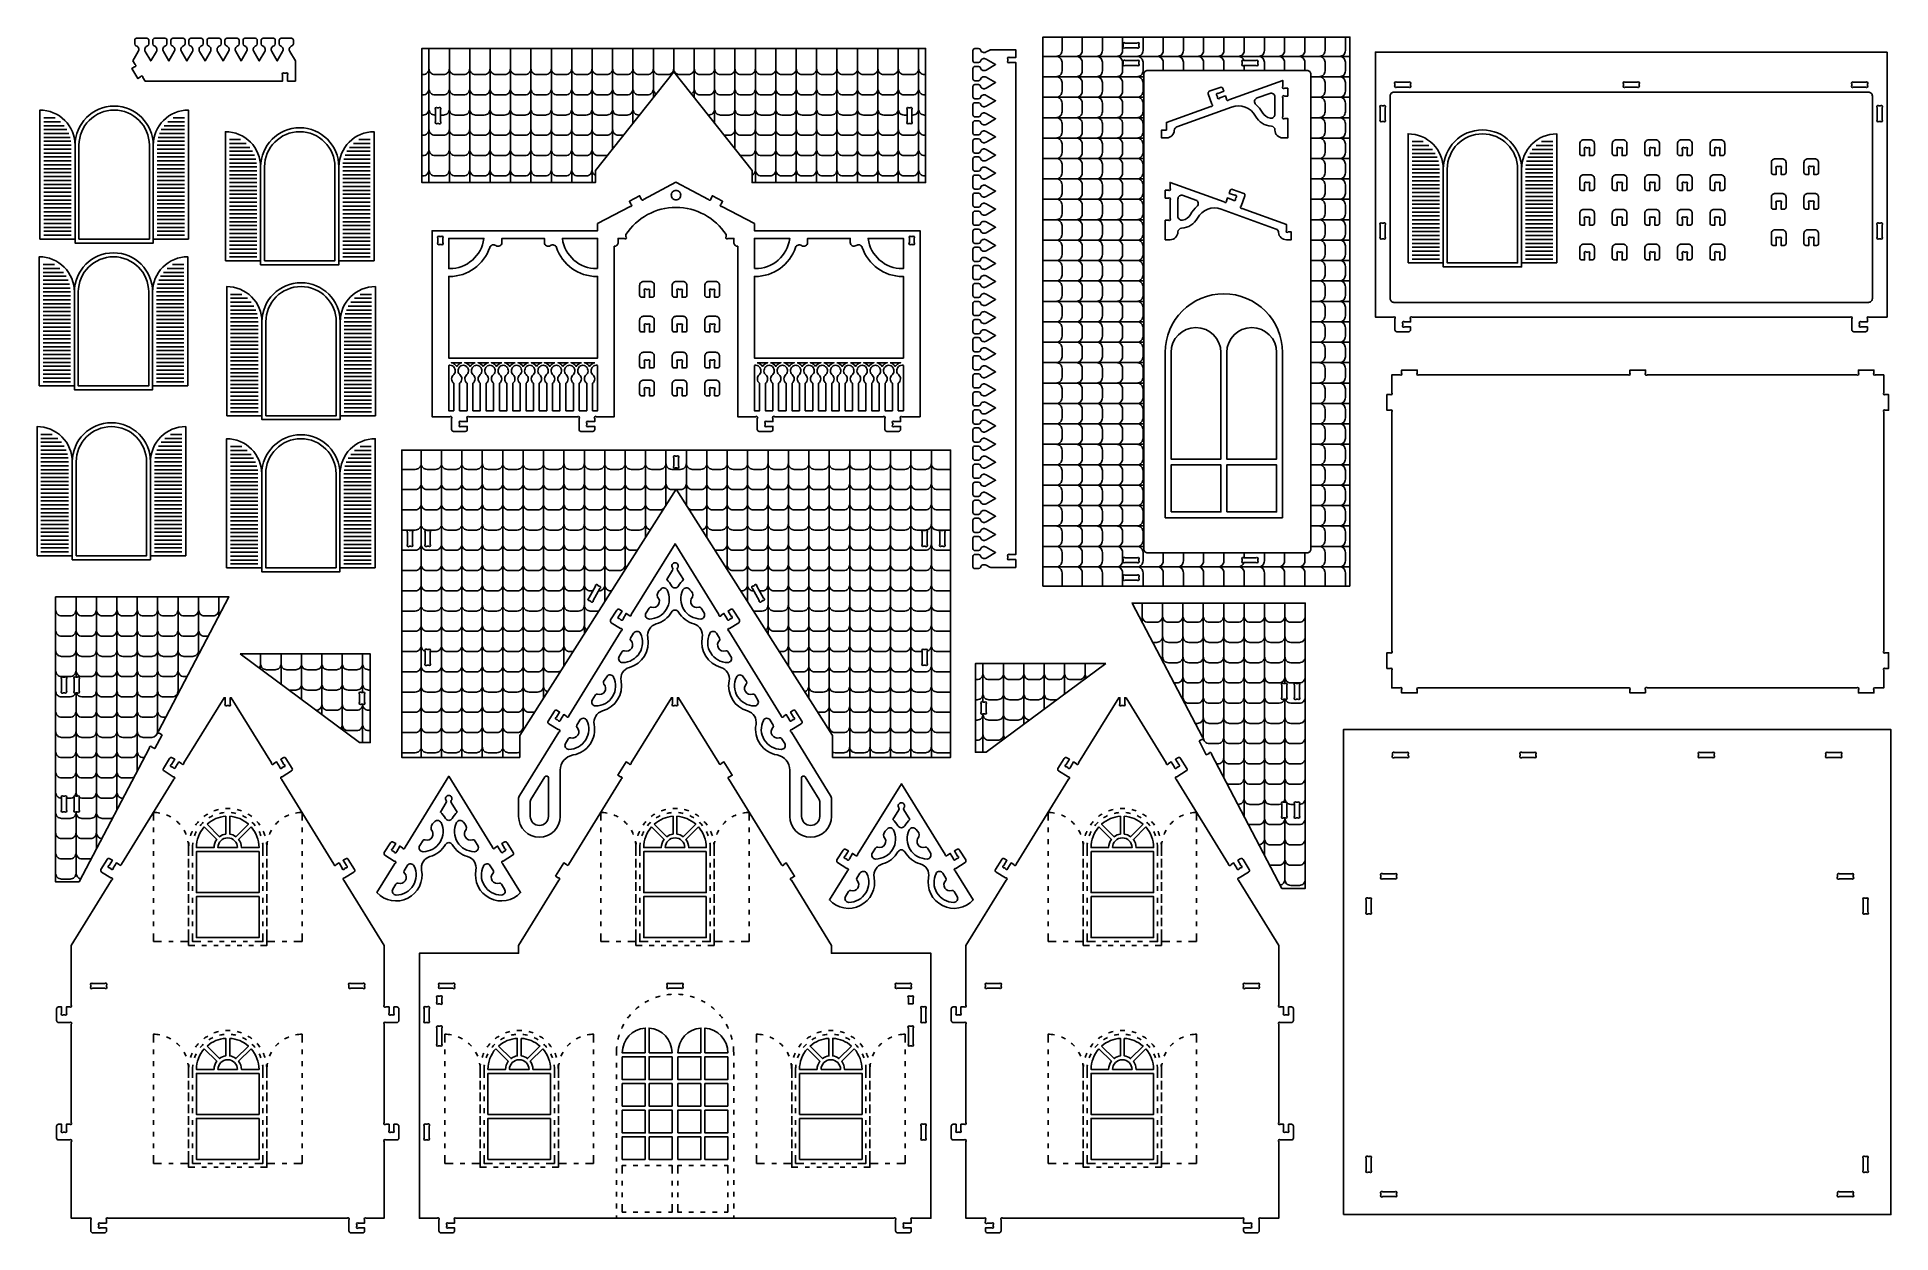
# Model space of a CAD drawing. Extents: x 3386 to 4524, y 988 to 1722.
import ezdxf

# ---------------------------------------------------------------- set-up
doc = ezdxf.new("R2010")
doc.units = 0
doc.header["$MEASUREMENT"] = 0
doc.layers.add('LAYER1', color=18, linetype='CONTINUOUS')

msp = doc.modelspace()

# ---------------------------------------------------------------- linework, layer by layer
at = {"layer": 'LAYER1'}
for points in [[(3444.7, 1707.2), (3446.1, 1705, -1), (3445.7, 1703.6), (3444.1, 1702.5), (3447.9, 1696.4), (3449.5, 1697.4, -1), (3451, 1697.1), (3452.3, 1694.9), (3536.7, 1694.9), (3536.7, 1698.6, -1), (3537.7, 1699.7), (3538.6, 1699.7, -1), (3539.7, 1698.6), (3539.7, 1694.9), (3544.5, 1694.9), (3544.5, 1707.2), (3541.1, 1713, -0.475677), (3542.4, 1716.5, 0.32375), (3543.3, 1717.6), (3543.3, 1719.9, 0.414214), (3542.1, 1721.1), (3535.8, 1721.1, 0.414214), (3534.6, 1719.9), (3534.6, 1717.6, 0.32375), (3535.4, 1716.5, -0.475677), (3536.7, 1713), (3533.4, 1707.2), (3530, 1713, -0.475677), (3531.4, 1716.5, 0.32375), (3532.2, 1717.6), (3532.2, 1719.9, 0.414214), (3531, 1721.1), (3524.7, 1721.1, 0.414214), (3523.5, 1719.9), (3523.5, 1717.6, 0.32375), (3524.3, 1716.5, -0.475677), (3525.7, 1713), (3522.3, 1707.2), (3519, 1713, -0.475677), (3520.3, 1716.5, 0.32375), (3521.1, 1717.6), (3521.1, 1719.9, 0.414214), (3519.9, 1721.1), (3513.6, 1721.1, 0.414214), (3512.4, 1719.9), (3512.4, 1717.6, 0.32375), (3513.2, 1716.5, -0.475677), (3514.6, 1713), (3511.2, 1707.2), (3507.9, 1713, -0.475677), (3509.2, 1716.5, 0.32375), (3510, 1717.6), (3510, 1719.9, 0.414214), (3508.8, 1721.1), (3502.5, 1721.1, 0.414214), (3501.3, 1719.9), (3501.3, 1717.6, 0.32375), (3502.2, 1716.5, -0.475677), (3503.5, 1713), (3500.1, 1707.2), (3496.8, 1713, -0.475677), (3498.1, 1716.5, 0.32375), (3498.9, 1717.6), (3498.9, 1719.9, 0.414214), (3497.7, 1721.1), (3491.5, 1721.1, 0.414214), (3490.3, 1719.9), (3490.3, 1717.6, 0.32375), (3491.1, 1716.5, -0.475677), (3492.4, 1713), (3489.1, 1707.2), (3485.7, 1713, -0.475677), (3487, 1716.5, 0.32375), (3487.9, 1717.6), (3487.9, 1719.9, 0.414214), (3486.7, 1721.1), (3480.4, 1721.1, 0.414214), (3479.2, 1719.9), (3479.2, 1717.6, 0.32375), (3480, 1716.5, -0.475677), (3481.3, 1713), (3478, 1707.2), (3474.6, 1713, -0.475677), (3475.9, 1716.5, 0.32375), (3476.8, 1717.6), (3476.8, 1719.9, 0.414214), (3475.6, 1721.1), (3469.3, 1721.1, 0.414214), (3468.1, 1719.9), (3468.1, 1717.6, 0.32375), (3468.9, 1716.5, -0.475677), (3470.2, 1713), (3466.9, 1707.2), (3463.5, 1713, -0.475677), (3464.9, 1716.5, 0.32375), (3465.7, 1717.6), (3465.7, 1719.9, 0.414214), (3464.5, 1721.1), (3458.2, 1721.1, 0.414214), (3457, 1719.9), (3457, 1717.6, 0.32375), (3457.8, 1716.5, -0.475677), (3459.2, 1713), (3455.8, 1707.2), (3452.4, 1713, -0.475677), (3453.8, 1716.5, 0.32375), (3454.6, 1717.6), (3454.6, 1719.9, 0.414214), (3453.4, 1721.1), (3447.1, 1721.1, 0.414214), (3445.9, 1719.9), (3445.9, 1717.6, 0.32375), (3446.7, 1716.5, -0.475677), (3448.1, 1713)], [(4052.6, 1717.2), (4052.6, 1716.3, 1), (4053.7, 1715.2), (4061.1, 1715.2, 1), (4062.2, 1716.3), (4062.2, 1717.2, 1), (4061.1, 1718.2), (4053.7, 1718.2, 1)], [(3968.4, 1712.7, -0.475677), (3964.9, 1714, 0.32375), (3963.8, 1714.8), (3961.5, 1714.8, 0.414214), (3960.3, 1713.6), (3960.3, 1707.4, 0.414214), (3961.5, 1706.2), (3963.8, 1706.2, 0.32375), (3964.9, 1707, -0.475677), (3968.4, 1708.3), (3974.2, 1705), (3968.4, 1701.6, -0.475677), (3964.9, 1702.9, 0.32375), (3963.8, 1703.8), (3961.5, 1703.8, 0.414214), (3960.3, 1702.6), (3960.3, 1696.3, 0.414214), (3961.5, 1695.1), (3963.8, 1695.1, 0.32375), (3964.9, 1695.9, -0.475677), (3968.4, 1697.2), (3974.2, 1693.9), (3968.4, 1690.5, -0.475677), (3964.9, 1691.8, 0.32375), (3963.8, 1692.7), (3961.5, 1692.7, 0.414214), (3960.3, 1691.5), (3960.3, 1685.2, 0.414214), (3961.5, 1684), (3963.8, 1684, 0.32375), (3964.9, 1684.8, -0.475677), (3968.4, 1686.1), (3974.2, 1682.8), (3968.4, 1679.4, -0.475677), (3964.9, 1680.8, 0.32375), (3963.8, 1681.6), (3961.5, 1681.6, 0.414214), (3960.3, 1680.4), (3960.3, 1674.1, 0.414214), (3961.5, 1672.9), (3963.8, 1672.9, 0.32375), (3964.9, 1673.7, -0.475677), (3968.4, 1675), (3974.2, 1671.7), (3968.4, 1668.3, -0.475677), (3964.9, 1669.7, 0.32375), (3963.8, 1670.5), (3961.5, 1670.5, 0.414214), (3960.3, 1669.3), (3960.3, 1663, 0.414214), (3961.5, 1661.8), (3963.8, 1661.8, 0.32375), (3964.9, 1662.6, -0.475677), (3968.4, 1664), (3974.2, 1660.6), (3968.4, 1657.3, -0.475677), (3964.9, 1658.6, 0.32375), (3963.8, 1659.4), (3961.5, 1659.4, 0.414214), (3960.3, 1658.2), (3960.3, 1651.9, 0.414214), (3961.5, 1650.7), (3963.8, 1650.7, 0.32375), (3964.9, 1651.6, -0.475677), (3968.4, 1652.9), (3974.2, 1649.5), (3968.4, 1646.2, -0.475677), (3964.9, 1647.5, 0.32375), (3963.8, 1648.3), (3961.5, 1648.3, 0.414214), (3960.3, 1647.1), (3960.3, 1640.8, 0.414214), (3961.5, 1639.6), (3963.8, 1639.6, 0.32375), (3964.9, 1640.5, -0.475677), (3968.4, 1641.8), (3974.2, 1638.4), (3968.4, 1635.1, -0.475677), (3964.9, 1636.4, 0.32375), (3963.8, 1637.2), (3961.5, 1637.2, 0.414214), (3960.3, 1636), (3960.3, 1629.8, 0.414214), (3961.5, 1628.6), (3963.8, 1628.6, 0.32375), (3964.9, 1629.4, -0.475677), (3968.4, 1630.7), (3974.2, 1627.4), (3968.4, 1624, -0.475677), (3964.9, 1625.3, 0.32375), (3963.8, 1626.2), (3961.5, 1626.2, 0.414214), (3960.3, 1625), (3960.3, 1618.7, 0.414214), (3961.5, 1617.5), (3963.8, 1617.5, 0.32375), (3964.9, 1618.3, -0.475677), (3968.4, 1619.6), (3974.2, 1616.3), (3968.4, 1612.9, -0.475677), (3964.9, 1614.3, 0.32375), (3963.8, 1615.1), (3961.5, 1615.1, 0.414214), (3960.3, 1613.9), (3960.3, 1607.6, 0.414214), (3961.5, 1606.4), (3963.8, 1606.4, 0.32375), (3964.9, 1607.2, -0.475677), (3968.4, 1608.5), (3974.2, 1605.2), (3968.4, 1601.8, -0.475677), (3964.9, 1603.2, 0.32375), (3963.8, 1604), (3961.5, 1604, 0.414214), (3960.3, 1602.8), (3960.3, 1596.5, 0.414214), (3961.5, 1595.3), (3963.8, 1595.3, 0.32375), (3964.9, 1596.1, -0.475677), (3968.4, 1597.5), (3974.2, 1594.1), (3968.4, 1590.8, -0.475677), (3964.9, 1592.1, 0.32375), (3963.8, 1592.9), (3961.5, 1592.9, 0.414214), (3960.3, 1591.7), (3960.3, 1585.4, 0.414214), (3961.5, 1584.2), (3963.8, 1584.2, 0.32375), (3964.9, 1585.1, -0.475677), (3968.4, 1586.4), (3974.2, 1583), (3968.4, 1579.7, -0.475677), (3964.9, 1581, 0.32375), (3963.8, 1581.8), (3961.5, 1581.8, 0.414214), (3960.3, 1580.6), (3960.3, 1574.3, 0.414214), (3961.5, 1573.1), (3963.8, 1573.1, 0.32375), (3964.9, 1574, -0.475677), (3968.4, 1575.3), (3974.2, 1571.9), (3968.4, 1568.6, -0.475677), (3964.9, 1569.9, 0.32375), (3963.8, 1570.7), (3961.5, 1570.7, 0.414214), (3960.3, 1569.5), (3960.3, 1563.3, 0.414214), (3961.5, 1562.1), (3963.8, 1562.1, 0.32375), (3964.9, 1562.9, -0.475677), (3968.4, 1564.2), (3974.2, 1560.9), (3968.4, 1557.5, -0.475677), (3964.9, 1558.8, 0.32375), (3963.8, 1559.7), (3961.5, 1559.7, 0.414214), (3960.3, 1558.5), (3960.3, 1552.2, 0.414214), (3961.5, 1551), (3963.8, 1551, 0.32375), (3964.9, 1551.8, -0.475677), (3968.4, 1553.1), (3974.2, 1549.8), (3968.4, 1546.4, -0.475677), (3964.9, 1547.8, 0.32375), (3963.8, 1548.6), (3961.5, 1548.6, 0.414214), (3960.3, 1547.4), (3960.3, 1541.1, 0.414214), (3961.5, 1539.9), (3963.8, 1539.9, 0.32375), (3964.9, 1540.7, -0.475677), (3968.4, 1542), (3974.2, 1538.7), (3968.4, 1535.3, -0.475677), (3964.9, 1536.7, 0.32375), (3963.8, 1537.5), (3961.5, 1537.5, 0.414214), (3960.3, 1536.3), (3960.3, 1530, 0.414214), (3961.5, 1528.8), (3963.8, 1528.8, 0.32375), (3964.9, 1529.6, -0.475677), (3968.4, 1531), (3974.2, 1527.6), (3968.4, 1524.3, -0.475677), (3964.9, 1525.6, 0.32375), (3963.8, 1526.4), (3961.5, 1526.4, 0.414214), (3960.3, 1525.2), (3960.3, 1518.9, 0.414214), (3961.5, 1517.7), (3963.8, 1517.7, 0.32375), (3964.9, 1518.5, -0.475677), (3968.4, 1519.9), (3974.2, 1516.5), (3968.4, 1513.2, -0.475677), (3964.9, 1514.5, 0.32375), (3963.8, 1515.3), (3961.5, 1515.3, 0.414214), (3960.3, 1514.1), (3960.3, 1507.8, 0.414214), (3961.5, 1506.6), (3963.8, 1506.6, 0.32375), (3964.9, 1507.5, -0.475677), (3968.4, 1508.8), (3974.2, 1505.4), (3968.4, 1502.1, -0.475677), (3964.9, 1503.4, 0.32375), (3963.8, 1504.2), (3961.5, 1504.2, 0.414214), (3960.3, 1503), (3960.3, 1496.8, 0.414214), (3961.5, 1495.6), (3963.8, 1495.6, 0.32375), (3964.9, 1496.4, -0.475677), (3968.4, 1497.7), (3974.2, 1494.4), (3968.4, 1491, -0.475677), (3964.9, 1492.3, 0.32375), (3963.8, 1493.2), (3961.5, 1493.2, 0.414214), (3960.3, 1492), (3960.3, 1485.7, 0.414214), (3961.5, 1484.5), (3963.8, 1484.5, 0.32375), (3964.9, 1485.3, -0.475677), (3968.4, 1486.6), (3974.2, 1483.3), (3968.4, 1479.9, -0.475677), (3964.9, 1481.2, 0.32375), (3963.8, 1482.1), (3961.5, 1482.1, 0.414214), (3960.3, 1480.9), (3960.3, 1474.6, 0.414214), (3961.5, 1473.4), (3963.8, 1473.4, 0.32375), (3964.9, 1474.2, -0.475677), (3968.4, 1475.5), (3974.2, 1472.2), (3968.4, 1468.8, -0.475677), (3964.9, 1470.2, 0.32375), (3963.8, 1471), (3961.5, 1471, 0.414214), (3960.3, 1469.8), (3960.3, 1463.5, 0.414214), (3961.5, 1462.3), (3963.8, 1462.3, 0.32375), (3964.9, 1463.1, -0.475677), (3968.4, 1464.5), (3974.2, 1461.1), (3968.4, 1457.8, -0.475677), (3964.9, 1459.1, 0.32375), (3963.8, 1459.9), (3961.5, 1459.9, 0.414214), (3960.3, 1458.7), (3960.3, 1452.4, 0.414214), (3961.5, 1451.2), (3963.8, 1451.2, 0.32375), (3964.9, 1452, -0.475677), (3968.4, 1453.4), (3974.2, 1450), (3968.4, 1446.7, -0.475677), (3964.9, 1448, 0.32375), (3963.8, 1448.8), (3961.5, 1448.8, 0.414214), (3960.3, 1447.6), (3960.3, 1441.3, 0.414214), (3961.5, 1440.1), (3963.8, 1440.1, 0.32375), (3964.9, 1441, -0.475677), (3968.4, 1442.3), (3974.2, 1438.9), (3968.4, 1435.6, -0.475677), (3964.9, 1436.9, 0.32375), (3963.8, 1437.7), (3961.5, 1437.7, 0.414214), (3960.3, 1436.5), (3960.3, 1430.3, 0.414214), (3961.5, 1429.1), (3963.8, 1429.1, 0.32375), (3964.9, 1429.9, -0.475677), (3968.4, 1431.2), (3974.2, 1427.9), (3968.4, 1424.5, -0.475677), (3964.9, 1425.8, 0.32375), (3963.8, 1426.7), (3961.5, 1426.7, 0.414214), (3960.3, 1425.5), (3960.3, 1419.2, 0.414214), (3961.5, 1418), (3963.8, 1418, 0.32375), (3964.9, 1418.8, -0.475677), (3968.4, 1420.1), (3974.2, 1416.8), (3968.4, 1413.4, -0.475677), (3964.9, 1414.7, 0.32375), (3963.8, 1415.6), (3961.5, 1415.6, 0.414214), (3960.3, 1414.4), (3960.3, 1408.1, 0.414214), (3961.5, 1406.9), (3963.8, 1406.9, 0.32375), (3964.9, 1407.7, -0.475677), (3968.4, 1409), (3974.2, 1405.7), (3968.4, 1402.3, -0.475677), (3964.9, 1403.7, 0.32375), (3963.8, 1404.5), (3961.5, 1404.5, 0.414214), (3960.3, 1403.3), (3960.3, 1397, 0.414214), (3961.5, 1395.8), (3963.8, 1395.8, 0.32375), (3964.9, 1396.6, -0.475677), (3968.4, 1397.9), (3970.6, 1396.7, 0.131652), (3971.2, 1396.6), (3986.6, 1396.6), (3986.6, 1401.4), (3982.8, 1401.4, -1), (3981.8, 1402.4), (3981.8, 1403.3, -1), (3982.8, 1404.4), (3986.6, 1404.4), (3986.6, 1706.3), (3982.8, 1706.3, -1), (3981.8, 1707.3), (3981.8, 1708.2, -1), (3982.8, 1709.3), (3986.6, 1709.3), (3986.6, 1714.1), (3971.2, 1714.1, 0.131652), (3970.6, 1713.9)], [(4061.1, 1704.4), (4053.7, 1704.4, -1), (4052.6, 1705.5), (4052.6, 1706.4, -1), (4053.7, 1707.4), (4061.1, 1707.4, -1), (4062.2, 1706.4), (4062.2, 1705.5, -1)], [(4125.5, 1706.4), (4125.5, 1705.5, 1), (4126.5, 1704.4), (4134, 1704.4, 1), (4135.1, 1705.5), (4135.1, 1706.4, 1), (4134, 1707.4), (4126.5, 1707.4, 1)], [(4521.3, 1712.6), (4207.3, 1712.6), (4207.3, 1550.1), (4218.3, 1550.1, -1), (4219.3, 1549), (4219.3, 1542.3, 0.414214), (4220.5, 1541.1), (4227.7, 1541.1, 0.414214), (4228.9, 1542.3), (4228.9, 1544.1), (4225.2, 1544.1, -1), (4224.1, 1545.1), (4224.1, 1546, -1), (4225.2, 1547.1), (4228.9, 1547.1), (4228.9, 1549, -1), (4230, 1550.1), (4498.6, 1550.1, -1), (4499.7, 1549), (4499.7, 1542.3, 0.414214), (4500.9, 1541.1), (4508.1, 1541.1, 0.414214), (4509.3, 1542.3), (4509.3, 1544.1), (4505.5, 1544.1, -1), (4504.5, 1545.1), (4504.5, 1546, -1), (4505.5, 1547.1), (4509.3, 1547.1), (4509.3, 1549, -1), (4510.3, 1550.1), (4521.3, 1550.1)], [(4167.7, 1699), (4167.7, 1407.9, -0.414214), (4165.3, 1405.5), (4067.6, 1405.5, -0.414214), (4065.2, 1407.9), (4065.2, 1699, -0.414214), (4067.6, 1701.4), (4165.3, 1701.4, -0.414214)], [(4113.7, 1690.3, 0.414214), (4112.1, 1691), (4105.4, 1688.6, 0.414214), (4104.7, 1687), (4106.9, 1680.7, -1), (4106.3, 1679.3), (4079.1, 1669.5), (4079.1, 1664.8), (4076.1, 1664.8), (4076.1, 1660), (4079.1, 1660, 0.3991), (4083.9, 1664.6, -0.301728), (4085.5, 1666.7), (4119.1, 1678.9, -0.36851), (4133.7, 1673.4, 0.256171), (4143.5, 1667.2, -0.396051), (4145.7, 1664.8, 0.414214), (4150.5, 1660), (4153.5, 1660), (4153.5, 1672), (4151.6, 1672, -1), (4150.5, 1673.1), (4150.5, 1684.6, -1), (4151.6, 1685.7), (4153.5, 1685.7), (4153.5, 1690.5), (4151.6, 1690.5, -1), (4150.5, 1691.6), (4150.5, 1695.3), (4117.3, 1683.3, -1), (4116, 1684), (4115.3, 1685.8), (4111.8, 1684.5, -1), (4110.4, 1685.1), (4110.1, 1686, -1), (4110.8, 1687.3), (4114.3, 1688.6)], [(4145.7, 1685.1), (4145.7, 1674.5, -0.470475), (4142.9, 1672.1, -0.222915), (4137.9, 1675.7, 0.091524), (4134, 1680.4, -0.57735), (4134.8, 1684.5), (4142.5, 1687.3, -0.519833)], [(4512.3, 1685.7), (4512.3, 1561.5, -0.414214), (4509.9, 1559.1), (4218.7, 1559.1, -0.414214), (4216.3, 1561.5), (4216.3, 1685.7, -0.414214), (4218.7, 1688.1), (4509.9, 1688.1, -0.414214)], [(4220.4, 1691.1), (4227.9, 1691.1, 1), (4228.9, 1692.1), (4228.9, 1693, 1), (4227.9, 1694.1), (4220.4, 1694.1, 1), (4219.3, 1693), (4219.3, 1692.1, 1)], [(4360.6, 1691.1), (4368, 1691.1, 1), (4369.1, 1692.1), (4369.1, 1693, 1), (4368, 1694.1), (4360.6, 1694.1, 1), (4359.5, 1693), (4359.5, 1692.1, 1)], [(4500.7, 1691.1), (4508.2, 1691.1, 1), (4509.3, 1692.1), (4509.3, 1693, 1), (4508.2, 1694.1), (4500.7, 1694.1, 1), (4499.7, 1693), (4499.7, 1692.1, 1)], [(3387.7, 1597.9), (3409.3, 1597.9), (3409.3, 1655.5, 0.414214), (3387.7, 1677.1)], [(3457.3, 1655.5), (3457.3, 1595.5), (3409.3, 1595.5), (3409.3, 1655.5, -1)], [(3454.9, 1655.5), (3454.9, 1597.9), (3411.7, 1597.9), (3411.7, 1655.5, -1)], [(3478.9, 1597.9), (3457.3, 1597.9), (3457.3, 1655.5, -0.414214), (3478.9, 1677.1)], [(3630.6, 1677.4), (3630.6, 1670, 1), (3631.6, 1668.9), (3632.5, 1668.9, 1), (3633.6, 1670), (3633.6, 1677.4, 1), (3632.5, 1678.5), (3631.6, 1678.5, 1)], [(3922.9, 1677.4), (3922.9, 1670, -1), (3921.8, 1668.9), (3921, 1668.9, -1), (3919.9, 1670), (3919.9, 1677.4, -1), (3921, 1678.5), (3921.8, 1678.5, -1)], [(4213.3, 1678.6), (4213.3, 1671.1, -1), (4212.3, 1670.1), (4211.4, 1670.1, -1), (4210.3, 1671.1), (4210.3, 1678.6, -1), (4211.4, 1679.7), (4212.3, 1679.7, -1)], [(4515.3, 1678.6), (4515.3, 1671.1, 1), (4516.3, 1670.1), (4517.2, 1670.1, 1), (4518.3, 1671.1), (4518.3, 1678.6, 1), (4517.2, 1679.7), (4516.3, 1679.7, 1)], [(3501.6, 1584.6), (3523.2, 1584.6), (3523.2, 1642.2, 0.414214), (3501.6, 1663.8)], [(3523.2, 1642.2), (3523.2, 1582.2), (3571.2, 1582.2), (3571.2, 1642.2, 1)], [(3525.6, 1642.2), (3525.6, 1584.6), (3568.8, 1584.6), (3568.8, 1642.2, 1)], [(3592.8, 1584.6), (3571.2, 1584.6), (3571.2, 1642.2, -0.414214), (3592.8, 1663.8)], [(4227.4, 1583.3), (4249, 1583.3), (4249, 1640.9, 0.414214), (4227.4, 1662.5)], [(4249, 1640.9), (4249, 1580.9), (4297, 1580.9), (4297, 1640.9, 1)], [(4251.4, 1640.9), (4251.4, 1583.3), (4294.6, 1583.3), (4294.6, 1640.9, 1)], [(4318.6, 1583.3), (4297, 1583.3), (4297, 1640.9, -0.414214), (4318.6, 1662.5)], [(4332.7, 1650.4), (4332.7, 1656.4, -0.414214), (4335.1, 1658.8), (4339.3, 1658.8, -0.414214), (4341.7, 1656.4), (4341.7, 1650.4, -0.414214), (4340.5, 1649.2), (4338.7, 1649.2), (4338.7, 1652.9, 1), (4337.7, 1654), (4336.8, 1654, 1), (4335.7, 1652.9), (4335.7, 1649.2), (4333.9, 1649.2, -0.414214)], [(4352.7, 1650.4), (4352.7, 1656.4, -0.414214), (4355.1, 1658.8), (4359.3, 1658.8, -0.414214), (4361.7, 1656.4), (4361.7, 1650.4, -0.414214), (4360.5, 1649.2), (4358.7, 1649.2), (4358.7, 1652.9, 1), (4357.7, 1654), (4356.8, 1654, 1), (4355.7, 1652.9), (4355.7, 1649.2), (4353.9, 1649.2, -0.414214)], [(4372.7, 1650.4), (4372.7, 1656.4, -0.414214), (4375.1, 1658.8), (4379.3, 1658.8, -0.414214), (4381.7, 1656.4), (4381.7, 1650.4, -0.414214), (4380.5, 1649.2), (4378.7, 1649.2), (4378.7, 1652.9, 1), (4377.7, 1654), (4376.8, 1654, 1), (4375.7, 1652.9), (4375.7, 1649.2), (4373.9, 1649.2, -0.414214)], [(4392.7, 1650.4), (4392.7, 1656.4, -0.414214), (4395.1, 1658.8), (4399.3, 1658.8, -0.414214), (4401.7, 1656.4), (4401.7, 1650.4, -0.414214), (4400.5, 1649.2), (4398.7, 1649.2), (4398.7, 1652.9, 1), (4397.7, 1654), (4396.8, 1654, 1), (4395.7, 1652.9), (4395.7, 1649.2), (4393.9, 1649.2, -0.414214)], [(4412.7, 1650.4), (4412.7, 1656.4, -0.414214), (4415.1, 1658.8), (4419.3, 1658.8, -0.414214), (4421.7, 1656.4), (4421.7, 1650.4, -0.414214), (4420.5, 1649.2), (4418.7, 1649.2), (4418.7, 1652.9, 1), (4417.7, 1654), (4416.8, 1654, 1), (4415.7, 1652.9), (4415.7, 1649.2), (4413.9, 1649.2, -0.414214)], [(4450.3, 1638.8), (4450.3, 1644.8, -0.414214), (4452.7, 1647.2), (4456.9, 1647.2, -0.414214), (4459.3, 1644.8), (4459.3, 1638.8, -0.414214), (4458.1, 1637.6), (4456.3, 1637.6), (4456.3, 1641.3, 1), (4455.2, 1642.4), (4454.3, 1642.4, 1), (4453.3, 1641.3), (4453.3, 1637.6), (4451.5, 1637.6, -0.414214)], [(4470.3, 1638.8), (4470.3, 1644.8, -0.414214), (4472.7, 1647.2), (4476.9, 1647.2, -0.414214), (4479.3, 1644.8), (4479.3, 1638.8, -0.414214), (4478.1, 1637.6), (4476.3, 1637.6), (4476.3, 1641.3, 1), (4475.2, 1642.4), (4474.4, 1642.4, 1), (4473.3, 1641.3), (4473.3, 1637.6), (4471.5, 1637.6, -0.414214)], [(3740.2, 1549.3), (3740.2, 1593.5, 0.414214), (3742.6, 1595.9), (3742.6, 1598.3), (3746.4, 1598.3, 1), (3747.4, 1599.4), (3747.4, 1600.7, -0.542632), (3808.8, 1600.7), (3808.8, 1599.4, 1), (3809.9, 1598.3), (3813.6, 1598.3), (3813.6, 1595.9, 0.414214), (3816, 1593.5), (3816, 1549.3), (3816, 1489), (3826.9, 1489, -1), (3828, 1487.9), (3828, 1481.2, 0.414214), (3829.2, 1480), (3836.4, 1480, 0.414214), (3837.6, 1481.2), (3837.6, 1483), (3833.9, 1483, -1), (3832.8, 1484.1), (3832.8, 1484.9, -1), (3833.9, 1486), (3837.6, 1486), (3837.6, 1487.9, -1), (3838.7, 1489), (3905.2, 1489, -1), (3906.3, 1487.9), (3906.3, 1481.2, 0.414214), (3907.5, 1480), (3914.7, 1480, 0.414214), (3915.9, 1481.2), (3915.9, 1483), (3912.1, 1483, -1), (3911.1, 1484.1), (3911.1, 1484.9, -1), (3912.1, 1486), (3915.9, 1486), (3915.9, 1487.9, -1), (3916.9, 1489), (3927.9, 1489), (3927.9, 1549.3), (3927.9, 1603.1), (3826.2, 1603.1), (3826.2, 1607.4), (3806.3, 1617.9, -1), (3805.8, 1619.4), (3806.7, 1621.1), (3800.4, 1624.5), (3799.5, 1622.7, -1), (3798, 1622.3), (3778.1, 1632.8), (3758.2, 1622.3, -1), (3756.8, 1622.7), (3755.8, 1624.5), (3749.5, 1621.1), (3750.4, 1619.4, -1), (3749.9, 1617.9), (3730, 1607.4), (3730, 1603.1), (3628.4, 1603.1), (3628.4, 1549.3), (3628.4, 1489), (3639.3, 1489, -1), (3640.4, 1487.9), (3640.4, 1481.2, 0.414214), (3641.6, 1480), (3648.8, 1480, 0.414214), (3650, 1481.2), (3650, 1483), (3646.2, 1483, -1), (3645.2, 1484.1), (3645.2, 1484.9, -1), (3646.2, 1486), (3650, 1486), (3650, 1487.9, -1), (3651, 1489), (3717.6, 1489, -1), (3718.6, 1487.9), (3718.6, 1481.2, 0.414214), (3719.8, 1480), (3727, 1480, 0.414214), (3728.2, 1481.2), (3728.2, 1483), (3724.5, 1483, -1), (3723.4, 1484.1), (3723.4, 1484.9, -1), (3724.5, 1486), (3728.2, 1486), (3728.2, 1487.9, -1), (3729.3, 1489), (3740.2, 1489)], [(3778.1, 1627.8, 0.414214), (3775.2, 1624.9, 0.414214), (3778.1, 1622, 0.414214), (3781, 1624.9, 0.414214)], [(4118.2, 1627.7, -0.414214), (4119.7, 1628.4), (4126.5, 1626, -0.414214), (4127.2, 1624.5), (4124.9, 1618.1, 1), (4125.5, 1616.8), (4152.7, 1606.9), (4152.7, 1603.3, 1), (4153.8, 1602.3), (4155.7, 1602.3), (4155.7, 1597.5), (4152.7, 1597.5, -0.3991), (4147.9, 1602, 0.301728), (4146.4, 1604.1), (4112.7, 1616.3, 0.36851), (4098.1, 1610.8, -0.256171), (4088.4, 1604.6, 0.396051), (4086.1, 1602.3, -0.414214), (4081.3, 1597.5), (4078.3, 1597.5), (4078.3, 1609.5), (4080.3, 1609.5, 1), (4081.3, 1610.5), (4081.3, 1622.1, 1), (4080.3, 1623.1), (4078.3, 1623.1), (4078.3, 1627.9), (4080.3, 1627.9, 1), (4081.3, 1629), (4081.3, 1632.7), (4114.5, 1620.7, 1), (4115.9, 1621.4), (4116.5, 1623.2), (4120.1, 1621.9, 1), (4121.4, 1622.6), (4121.7, 1623.4, 1), (4121.1, 1624.8), (4117.6, 1626)], [(4332.7, 1629), (4332.7, 1635, -0.414214), (4335.1, 1637.4), (4339.3, 1637.4, -0.414214), (4341.7, 1635), (4341.7, 1629, -0.414214), (4340.5, 1627.8), (4338.7, 1627.8), (4338.7, 1631.6, 1), (4337.7, 1632.6), (4336.8, 1632.6, 1), (4335.7, 1631.6), (4335.7, 1627.8), (4333.9, 1627.8, -0.414214)], [(4352.7, 1629), (4352.7, 1635, -0.414214), (4355.1, 1637.4), (4359.3, 1637.4, -0.414214), (4361.7, 1635), (4361.7, 1629, -0.414214), (4360.5, 1627.8), (4358.7, 1627.8), (4358.7, 1631.6, 1), (4357.7, 1632.6), (4356.8, 1632.6, 1), (4355.7, 1631.6), (4355.7, 1627.8), (4353.9, 1627.8, -0.414214)], [(4372.7, 1629), (4372.7, 1635, -0.414214), (4375.1, 1637.4), (4379.3, 1637.4, -0.414214), (4381.7, 1635), (4381.7, 1629, -0.414214), (4380.5, 1627.8), (4378.7, 1627.8), (4378.7, 1631.6, 1), (4377.7, 1632.6), (4376.8, 1632.6, 1), (4375.7, 1631.6), (4375.7, 1627.8), (4373.9, 1627.8, -0.414214)], [(4392.7, 1629), (4392.7, 1635, -0.414214), (4395.1, 1637.4), (4399.3, 1637.4, -0.414214), (4401.7, 1635), (4401.7, 1629, -0.414214), (4400.5, 1627.8), (4398.7, 1627.8), (4398.7, 1631.6, 1), (4397.7, 1632.6), (4396.8, 1632.6, 1), (4395.7, 1631.6), (4395.7, 1627.8), (4393.9, 1627.8, -0.414214)], [(4412.7, 1629), (4412.7, 1635, -0.414214), (4415.1, 1637.4), (4419.3, 1637.4, -0.414214), (4421.7, 1635), (4421.7, 1629, -0.414214), (4420.5, 1627.8), (4418.7, 1627.8), (4418.7, 1631.6, 1), (4417.7, 1632.6), (4416.8, 1632.6, 1), (4415.7, 1631.6), (4415.7, 1627.8), (4413.9, 1627.8, -0.414214)], [(4086.1, 1622.5), (4086.1, 1611.9, 0.470475), (4089, 1609.6, 0.222915), (4093.9, 1613.1, -0.091524), (4097.8, 1617.9, 0.57735), (4097.1, 1621.9), (4089.3, 1624.7, 0.519833)], [(4332.7, 1607.7), (4332.7, 1613.7, -0.414214), (4335.1, 1616.1), (4339.3, 1616.1, -0.414214), (4341.7, 1613.7), (4341.7, 1607.7, -0.414214), (4340.5, 1606.5), (4338.7, 1606.5), (4338.7, 1610.2, 1), (4337.7, 1611.3), (4336.8, 1611.3, 1), (4335.7, 1610.2), (4335.7, 1606.5), (4333.9, 1606.5, -0.414214)], [(4352.7, 1607.7), (4352.7, 1613.7, -0.414214), (4355.1, 1616.1), (4359.3, 1616.1, -0.414214), (4361.7, 1613.7), (4361.7, 1607.7, -0.414214), (4360.5, 1606.5), (4358.7, 1606.5), (4358.7, 1610.2, 1), (4357.7, 1611.3), (4356.8, 1611.3, 1), (4355.7, 1610.2), (4355.7, 1606.5), (4353.9, 1606.5, -0.414214)], [(4372.7, 1607.7), (4372.7, 1613.7, -0.414214), (4375.1, 1616.1), (4379.3, 1616.1, -0.414214), (4381.7, 1613.7), (4381.7, 1607.7, -0.414214), (4380.5, 1606.5), (4378.7, 1606.5), (4378.7, 1610.2, 1), (4377.7, 1611.3), (4376.8, 1611.3, 1), (4375.7, 1610.2), (4375.7, 1606.5), (4373.9, 1606.5, -0.414214)], [(4392.7, 1607.7), (4392.7, 1613.7, -0.414214), (4395.1, 1616.1), (4399.3, 1616.1, -0.414214), (4401.7, 1613.7), (4401.7, 1607.7, -0.414214), (4400.5, 1606.5), (4398.7, 1606.5), (4398.7, 1610.2, 1), (4397.7, 1611.3), (4396.8, 1611.3, 1), (4395.7, 1610.2), (4395.7, 1606.5), (4393.9, 1606.5, -0.414214)], [(4412.7, 1607.7), (4412.7, 1613.7, -0.414214), (4415.1, 1616.1), (4419.3, 1616.1, -0.414214), (4421.7, 1613.7), (4421.7, 1607.7, -0.414214), (4420.5, 1606.5), (4418.7, 1606.5), (4418.7, 1610.2, 1), (4417.7, 1611.3), (4416.8, 1611.3, 1), (4415.7, 1610.2), (4415.7, 1606.5), (4413.9, 1606.5, -0.414214)], [(4450.3, 1617.5), (4450.3, 1623.5, -0.414214), (4452.7, 1625.9), (4456.9, 1625.9, -0.414214), (4459.3, 1623.5), (4459.3, 1617.5, -0.414214), (4458.1, 1616.3), (4456.3, 1616.3), (4456.3, 1620, 1), (4455.2, 1621.1), (4454.3, 1621.1, 1), (4453.3, 1620), (4453.3, 1616.3), (4451.5, 1616.3, -0.414214)], [(4470.3, 1617.5), (4470.3, 1623.5, -0.414214), (4472.7, 1625.9), (4476.9, 1625.9, -0.414214), (4479.3, 1623.5), (4479.3, 1617.5, -0.414214), (4478.1, 1616.3), (4476.3, 1616.3), (4476.3, 1620, 1), (4475.2, 1621.1), (4474.4, 1621.1, 1), (4473.3, 1620), (4473.3, 1616.3), (4471.5, 1616.3, -0.414214)], [(4213.3, 1606.6), (4213.3, 1599.1, -1), (4212.3, 1598.1), (4211.4, 1598.1, -1), (4210.3, 1599.1), (4210.3, 1606.6, -1), (4211.4, 1607.7), (4212.3, 1607.7, -1)], [(4515.3, 1606.6), (4515.3, 1599.1, 1), (4516.3, 1598.1), (4517.2, 1598.1, 1), (4518.3, 1599.1), (4518.3, 1606.6, 1), (4517.2, 1607.7), (4516.3, 1607.7, 1)], [(3635, 1598.5), (3635, 1595.8, -1), (3633.9, 1594.7), (3633, 1594.7, -1), (3632, 1595.8), (3632, 1598.5, -1), (3633, 1599.5), (3633.9, 1599.5, -1)], [(3639.1, 1579.8, 0.376684), (3660.2, 1598.3), (3638.6, 1598.3), (3638.6, 1579.8)], [(3638.6, 1549.3), (3638.6, 1575), (3639.1, 1575, 0.322075), (3663.8, 1592.8, -0.501769), (3667.5, 1594, 0.607857), (3671.3, 1595.9), (3671.3, 1598.3), (3697.3, 1598.3), (3697.3, 1595.9, 0.607857), (3701.1, 1594, -0.501769), (3704.7, 1592.8, 0.322075), (3729.5, 1575), (3730, 1575), (3730, 1549.3), (3730, 1525), (3638.6, 1525)], [(3730, 1579.8), (3730, 1598.3), (3708.4, 1598.3, 0.376684), (3729.5, 1579.8)], [(3826.2, 1579.8), (3826.2, 1598.3), (3847.9, 1598.3, -0.376684), (3826.7, 1579.8)], [(3826.2, 1549.3), (3826.2, 1525), (3917.7, 1525), (3917.7, 1549.3), (3917.7, 1575), (3917.1, 1575, -0.322075), (3892.4, 1592.8, 0.501769), (3888.7, 1594, -0.607857), (3885, 1595.9), (3885, 1598.3), (3858.9, 1598.3), (3858.9, 1595.9, -0.607857), (3855.1, 1594, 0.501769), (3851.5, 1592.8, -0.322075), (3826.7, 1575), (3826.2, 1575)], [(3917.1, 1579.8, -0.376684), (3896, 1598.3), (3917.7, 1598.3), (3917.7, 1579.8)], [(3924.3, 1598.5), (3924.3, 1595.8, -1), (3923.2, 1594.7), (3922.3, 1594.7, -1), (3921.3, 1595.8), (3921.3, 1598.5, -1), (3922.3, 1599.5), (3923.2, 1599.5, -1)], [(4332.7, 1586.4), (4332.7, 1592.4, -0.414214), (4335.1, 1594.8), (4339.3, 1594.8, -0.414214), (4341.7, 1592.4), (4341.7, 1586.4, -0.414214), (4340.5, 1585.2), (4338.7, 1585.2), (4338.7, 1588.9, 1), (4337.7, 1590), (4336.8, 1590, 1), (4335.7, 1588.9), (4335.7, 1585.2), (4333.9, 1585.2, -0.414214)], [(4352.7, 1586.4), (4352.7, 1592.4, -0.414214), (4355.1, 1594.8), (4359.3, 1594.8, -0.414214), (4361.7, 1592.4), (4361.7, 1586.4, -0.414214), (4360.5, 1585.2), (4358.7, 1585.2), (4358.7, 1588.9, 1), (4357.7, 1590), (4356.8, 1590, 1), (4355.7, 1588.9), (4355.7, 1585.2), (4353.9, 1585.2, -0.414214)], [(4372.7, 1586.4), (4372.7, 1592.4, -0.414214), (4375.1, 1594.8), (4379.3, 1594.8, -0.414214), (4381.7, 1592.4), (4381.7, 1586.4, -0.414214), (4380.5, 1585.2), (4378.7, 1585.2), (4378.7, 1588.9, 1), (4377.7, 1590), (4376.8, 1590, 1), (4375.7, 1588.9), (4375.7, 1585.2), (4373.9, 1585.2, -0.414214)], [(4392.7, 1586.4), (4392.7, 1592.4, -0.414214), (4395.1, 1594.8), (4399.3, 1594.8, -0.414214), (4401.7, 1592.4), (4401.7, 1586.4, -0.414214), (4400.5, 1585.2), (4398.7, 1585.2), (4398.7, 1588.9, 1), (4397.7, 1590), (4396.8, 1590, 1), (4395.7, 1588.9), (4395.7, 1585.2), (4393.9, 1585.2, -0.414214)], [(4412.7, 1586.4), (4412.7, 1592.4, -0.414214), (4415.1, 1594.8), (4419.3, 1594.8, -0.414214), (4421.7, 1592.4), (4421.7, 1586.4, -0.414214), (4420.5, 1585.2), (4418.7, 1585.2), (4418.7, 1588.9, 1), (4417.7, 1590), (4416.8, 1590, 1), (4415.7, 1588.9), (4415.7, 1585.2), (4413.9, 1585.2, -0.414214)], [(4450.3, 1595.3), (4450.3, 1601.3, -0.414214), (4452.7, 1603.7), (4456.9, 1603.7, -0.414214), (4459.3, 1601.3), (4459.3, 1595.3, -0.414214), (4458.1, 1594.1), (4456.3, 1594.1), (4456.3, 1597.8, 1), (4455.2, 1598.9), (4454.3, 1598.9, 1), (4453.3, 1597.8), (4453.3, 1594.1), (4451.5, 1594.1, -0.414214)], [(4470.3, 1595.3), (4470.3, 1601.3, -0.414214), (4472.7, 1603.7), (4476.9, 1603.7, -0.414214), (4479.3, 1601.3), (4479.3, 1595.3, -0.414214), (4478.1, 1594.1), (4476.3, 1594.1), (4476.3, 1597.8, 1), (4475.2, 1598.9), (4474.4, 1598.9, 1), (4473.3, 1597.8), (4473.3, 1594.1), (4471.5, 1594.1, -0.414214)], [(3387.3, 1507.9), (3408.9, 1507.9), (3408.9, 1565.5, 0.414214), (3387.3, 1587.1)], [(3456.9, 1565.5), (3456.9, 1505.5), (3408.9, 1505.5), (3408.9, 1565.5, -1)], [(3454.5, 1565.5), (3454.5, 1507.9), (3411.3, 1507.9), (3411.3, 1565.5, -1)], [(3478.5, 1507.9), (3456.9, 1507.9), (3456.9, 1565.5, -0.414214), (3478.5, 1587.1)], [(3524, 1547.2), (3524, 1487.2), (3572, 1487.2), (3572, 1547.2, 1)], [(3755.8, 1563.5), (3755.8, 1569.5, -0.414214), (3758.2, 1571.9), (3762.4, 1571.9, -0.414214), (3764.8, 1569.5), (3764.8, 1563.5, -0.414214), (3763.6, 1562.3), (3761.8, 1562.3), (3761.8, 1566.1, 1), (3760.8, 1567.1), (3759.9, 1567.1, 1), (3758.8, 1566.1), (3758.8, 1562.3), (3757, 1562.3, -0.414214)], [(3775.8, 1563.5), (3775.8, 1569.5, -0.414214), (3778.2, 1571.9), (3782.4, 1571.9, -0.414214), (3784.8, 1569.5), (3784.8, 1563.5, -0.414214), (3783.6, 1562.3), (3781.8, 1562.3), (3781.8, 1566.1, 1), (3780.8, 1567.1), (3779.9, 1567.1, 1), (3778.8, 1566.1), (3778.8, 1562.3), (3777, 1562.3, -0.414214)], [(3795.8, 1563.5), (3795.8, 1569.5, -0.414214), (3798.2, 1571.9), (3802.4, 1571.9, -0.414214), (3804.8, 1569.5), (3804.8, 1563.5, -0.414214), (3803.6, 1562.3), (3801.8, 1562.3), (3801.8, 1566.1, 1), (3800.8, 1567.1), (3799.9, 1567.1, 1), (3798.8, 1566.1), (3798.8, 1562.3), (3797, 1562.3, -0.414214)], [(3502.4, 1489.6), (3524, 1489.6), (3524, 1547.2, 0.414214), (3502.4, 1568.8)], [(3526.4, 1547.2), (3526.4, 1489.6), (3569.6, 1489.6), (3569.6, 1547.2, 1)], [(3593.6, 1489.6), (3572, 1489.6), (3572, 1547.2, -0.414214), (3593.6, 1568.8)], [(4150.3, 1427), (4150.3, 1528.4, 1), (4078.3, 1528.4), (4078.3, 1427)], [(3755.8, 1542.2), (3755.8, 1548.2, -0.414214), (3758.2, 1550.6), (3762.4, 1550.6, -0.414214), (3764.8, 1548.2), (3764.8, 1542.2, -0.414214), (3763.6, 1541), (3761.8, 1541), (3761.8, 1544.7, 1), (3760.8, 1545.8), (3759.9, 1545.8, 1), (3758.8, 1544.7), (3758.8, 1541), (3757, 1541, -0.414214)], [(3775.8, 1542.2), (3775.8, 1548.2, -0.414214), (3778.2, 1550.6), (3782.4, 1550.6, -0.414214), (3784.8, 1548.2), (3784.8, 1542.2, -0.414214), (3783.6, 1541), (3781.8, 1541), (3781.8, 1544.7, 1), (3780.8, 1545.8), (3779.9, 1545.8, 1), (3778.8, 1544.7), (3778.8, 1541), (3777, 1541, -0.414214)], [(3795.8, 1542.2), (3795.8, 1548.2, -0.414214), (3798.2, 1550.6), (3802.4, 1550.6, -0.414214), (3804.8, 1548.2), (3804.8, 1542.2, -0.414214), (3803.6, 1541), (3801.8, 1541), (3801.8, 1544.7, 1), (3800.8, 1545.8), (3799.9, 1545.8, 1), (3798.8, 1544.7), (3798.8, 1541), (3797, 1541, -0.414214)], [(4081.9, 1528.4), (4081.9, 1463), (4112.5, 1463), (4112.5, 1528.4, 1)], [(4116.1, 1528.4), (4116.1, 1463), (4146.7, 1463), (4146.7, 1528.4, 1)], [(3755.8, 1520.1), (3755.8, 1526.1, -0.414214), (3758.2, 1528.5), (3762.4, 1528.5, -0.414214), (3764.8, 1526.1), (3764.8, 1520.1, -0.414214), (3763.6, 1518.9), (3761.8, 1518.9), (3761.8, 1522.6, 1), (3760.8, 1523.7), (3759.9, 1523.7, 1), (3758.8, 1522.6), (3758.8, 1518.9), (3757, 1518.9, -0.414214)], [(3775.8, 1520.1), (3775.8, 1526.1, -0.414214), (3778.2, 1528.5), (3782.4, 1528.5, -0.414214), (3784.8, 1526.1), (3784.8, 1520.1, -0.414214), (3783.6, 1518.9), (3781.8, 1518.9), (3781.8, 1522.6, 1), (3780.8, 1523.7), (3779.9, 1523.7, 1), (3778.8, 1522.6), (3778.8, 1518.9), (3777, 1518.9, -0.414214)], [(3795.8, 1520.1), (3795.8, 1526.1, -0.414214), (3798.2, 1528.5), (3802.4, 1528.5, -0.414214), (3804.8, 1526.1), (3804.8, 1520.1, -0.414214), (3803.6, 1518.9), (3801.8, 1518.9), (3801.8, 1522.6, 1), (3800.8, 1523.7), (3799.9, 1523.7, 1), (3798.8, 1522.6), (3798.8, 1518.9), (3797, 1518.9, -0.414214)], [(3638.6, 1520.4, -0.065439), (3639.4, 1520.6, -0.466916), (3642.5, 1516.2, -0.158726), (3641.7, 1514.9, 0.487801), (3641.7, 1509.5), (3641.7, 1492.6), (3638.6, 1492.6)], [(3646.7, 1522.1), (3640.3, 1522.1, -0.196954), (3643.5, 1519.8, -0.196954)], [(3644.5, 1516.2, -0.466916), (3647.6, 1520.6, -0.466916), (3650.6, 1516.2, -0.158726), (3649.8, 1514.9, 0.487801), (3649.9, 1509.5), (3649.9, 1492.6), (3645.3, 1492.6), (3645.3, 1509.5, 0.487801), (3645.4, 1514.9, -0.158726)], [(3654.9, 1522.1), (3648.5, 1522.1, -0.196954), (3651.7, 1519.8, -0.196954)], [(3652.7, 1516.2, -0.466916), (3655.7, 1520.6, -0.466916), (3658.8, 1516.2, -0.158726), (3658, 1514.9, 0.487801), (3658, 1509.5), (3658, 1492.6), (3653.5, 1492.6), (3653.5, 1509.5, 0.487801), (3653.5, 1514.9, -0.158726)], [(3659.8, 1519.8, -0.196954), (3663, 1522.1), (3656.6, 1522.1, -0.196954)], [(3660.9, 1516.2, -0.466916), (3663.9, 1520.6, -0.466916), (3667, 1516.2, -0.158726), (3666.1, 1514.9, 0.487801), (3666.2, 1509.5), (3666.2, 1492.6), (3661.6, 1492.6), (3661.6, 1509.5, 0.487801), (3661.7, 1514.9, -0.158726)], [(3671.2, 1522.1), (3664.8, 1522.1, -0.196954), (3668, 1519.8, -0.196954)], [(3669, 1516.2, -0.466916), (3672.1, 1520.6, -0.466916), (3675.1, 1516.2, -0.158726), (3674.3, 1514.9, 0.487801), (3674.3, 1509.5), (3674.3, 1492.6), (3669.8, 1492.6), (3669.8, 1509.5, 0.487801), (3669.8, 1514.9, -0.158726)], [(3679.3, 1522.1), (3672.9, 1522.1, -0.196954), (3676.1, 1519.8, -0.196954)], [(3677.2, 1516.2, -0.466916), (3680.2, 1520.6, -0.466916), (3683.3, 1516.2, -0.158726), (3682.4, 1514.9, 0.487801), (3682.5, 1509.5), (3682.5, 1492.6), (3677.9, 1492.6), (3677.9, 1509.5, 0.487801), (3678, 1514.9, -0.158726)], [(3687.5, 1522.1), (3681.1, 1522.1, -0.196954), (3684.3, 1519.8, -0.196954)], [(3685.3, 1516.2, -0.466916), (3688.4, 1520.6, -0.466916), (3691.4, 1516.2, -0.158726), (3690.6, 1514.9, 0.487801), (3690.6, 1509.5), (3690.6, 1492.6), (3686.1, 1492.6), (3686.1, 1509.5, 0.487801), (3686.1, 1514.9, -0.158726)], [(3692.4, 1519.8, -0.196954), (3695.6, 1522.1), (3689.3, 1522.1, -0.196954)], [(3693.5, 1516.2, -0.466916), (3696.5, 1520.6, -0.466916), (3699.6, 1516.2, -0.158726), (3698.7, 1514.9, 0.487801), (3698.8, 1509.5), (3698.8, 1492.6), (3694.2, 1492.6), (3694.2, 1509.5, 0.487801), (3694.3, 1514.9, -0.158726)], [(3703.8, 1522.1), (3697.4, 1522.1, -0.196954), (3700.6, 1519.8, -0.196954)], [(3701.6, 1516.2, -0.466916), (3704.7, 1520.6, -0.466916), (3707.7, 1516.2, -0.158726), (3706.9, 1514.9, 0.487801), (3706.9, 1509.5), (3706.9, 1492.6), (3702.4, 1492.6), (3702.4, 1509.5, 0.487801), (3702.4, 1514.9, -0.158726)], [(3708.7, 1519.8, -0.196954), (3711.9, 1522.1), (3705.6, 1522.1, -0.196954)], [(3709.8, 1516.2, -0.466916), (3712.8, 1520.6, -0.466916), (3715.9, 1516.2, -0.158726), (3715.1, 1514.9, 0.487801), (3715.1, 1509.5), (3715.1, 1492.6), (3710.5, 1492.6), (3710.5, 1509.5, 0.487801), (3710.6, 1514.9, -0.158726)], [(3720.1, 1522.1), (3713.7, 1522.1, -0.196954), (3716.9, 1519.8, -0.196954)], [(3717.9, 1516.2, -0.466916), (3721, 1520.6, -0.466916), (3724, 1516.2, -0.158726), (3723.2, 1514.9, 0.487801), (3723.3, 1509.5), (3723.3, 1492.6), (3718.7, 1492.6), (3718.7, 1509.5, 0.487801), (3718.7, 1514.9, -0.158726)], [(3728.2, 1522.1), (3721.9, 1522.1, -0.196954), (3725.1, 1519.8, -0.196954)], [(3730, 1520.4, 0.065439), (3729.1, 1520.6, 0.466916), (3726.1, 1516.2, 0.158726), (3726.9, 1514.9, -0.487801), (3726.9, 1509.5), (3726.9, 1492.6), (3730, 1492.6)], [(3826.2, 1520.4, -0.065439), (3827.1, 1520.6, -0.466916), (3830.1, 1516.2, -0.158726), (3829.3, 1514.9, 0.487801), (3829.4, 1509.5), (3829.4, 1492.6), (3826.2, 1492.6)], [(3828, 1522.1), (3834.4, 1522.1, 0.196954), (3831.2, 1519.8, 0.196954)], [(3838.3, 1516.2, 0.466916), (3835.2, 1520.6, 0.466916), (3832.2, 1516.2, 0.158726), (3833, 1514.9, -0.487801), (3833, 1509.5), (3833, 1492.6), (3837.5, 1492.6), (3837.5, 1509.5, -0.487801), (3837.5, 1514.9, 0.158726)], [(3836.1, 1522.1), (3842.5, 1522.1, 0.196954), (3839.3, 1519.8, 0.196954)], [(3846.4, 1516.2, 0.466916), (3843.4, 1520.6, 0.466916), (3840.3, 1516.2, 0.158726), (3841.2, 1514.9, -0.487801), (3841.1, 1509.5), (3841.1, 1492.6), (3845.7, 1492.6), (3845.7, 1509.5, -0.487801), (3845.6, 1514.9, 0.158726)], [(3847.5, 1519.8, 0.196954), (3844.3, 1522.1), (3850.7, 1522.1, 0.196954)], [(3854.6, 1516.2, 0.466916), (3851.6, 1520.6, 0.466916), (3848.5, 1516.2, 0.158726), (3849.3, 1514.9, -0.487801), (3849.3, 1509.5), (3849.3, 1492.6), (3853.8, 1492.6), (3853.8, 1509.5, -0.487801), (3853.8, 1514.9, 0.158726)], [(3852.4, 1522.1), (3858.8, 1522.1, 0.196954), (3855.6, 1519.8, 0.196954)], [(3862.8, 1516.2, 0.466916), (3859.7, 1520.6, 0.466916), (3856.7, 1516.2, 0.158726), (3857.5, 1514.9, -0.487801), (3857.4, 1509.5), (3857.4, 1492.6), (3862, 1492.6), (3862, 1509.5, -0.487801), (3861.9, 1514.9, 0.158726)], [(3863.8, 1519.8, 0.196954), (3860.6, 1522.1), (3867, 1522.1, 0.196954)], [(3870.9, 1516.2, 0.466916), (3867.9, 1520.6, 0.466916), (3864.8, 1516.2, 0.158726), (3865.6, 1514.9, -0.487801), (3865.6, 1509.5), (3865.6, 1492.6), (3870.1, 1492.6), (3870.1, 1509.5, -0.487801), (3870.1, 1514.9, 0.158726)], [(3868.8, 1522.1), (3875.1, 1522.1, 0.196954), (3871.9, 1519.8, 0.196954)], [(3879.1, 1516.2, 0.466916), (3876, 1520.6, 0.466916), (3873, 1516.2, 0.158726), (3873.8, 1514.9, -0.487801), (3873.7, 1509.5), (3873.7, 1492.6), (3878.3, 1492.6), (3878.3, 1509.5, -0.487801), (3878.2, 1514.9, 0.158726)], [(3876.9, 1522.1), (3883.3, 1522.1, 0.196954), (3880.1, 1519.8, 0.196954)], [(3887.2, 1516.2, 0.466916), (3884.2, 1520.6, 0.466916), (3881.1, 1516.2, 0.158726), (3881.9, 1514.9, -0.487801), (3881.9, 1509.5), (3881.9, 1492.6), (3886.4, 1492.6), (3886.4, 1509.5, -0.487801), (3886.4, 1514.9, 0.158726)], [(3885.1, 1522.1), (3891.4, 1522.1, 0.196954), (3888.2, 1519.8, 0.196954)], [(3895.4, 1516.2, 0.466916), (3892.3, 1520.6, 0.466916), (3889.3, 1516.2, 0.158726), (3890.1, 1514.9, -0.487801), (3890, 1509.5), (3890, 1492.6), (3894.6, 1492.6), (3894.6, 1509.5, -0.487801), (3894.6, 1514.9, 0.158726)], [(3896.4, 1519.8, 0.196954), (3893.2, 1522.1), (3899.6, 1522.1, 0.196954)], [(3903.5, 1516.2, 0.466916), (3900.5, 1520.6, 0.466916), (3897.4, 1516.2, 0.158726), (3898.2, 1514.9, -0.487801), (3898.2, 1509.5), (3898.2, 1492.6), (3902.8, 1492.6), (3902.8, 1509.5, -0.487801), (3902.7, 1514.9, 0.158726)], [(3901.4, 1522.1), (3907.7, 1522.1, 0.196954), (3904.6, 1519.8, 0.196954)], [(3911.7, 1516.2, 0.466916), (3908.6, 1520.6, 0.466916), (3905.6, 1516.2, 0.158726), (3906.4, 1514.9, -0.487801), (3906.4, 1509.5), (3906.4, 1492.6), (3910.9, 1492.6), (3910.9, 1509.5, -0.487801), (3910.9, 1514.9, 0.158726)], [(3909.5, 1522.1), (3915.9, 1522.1, 0.196954), (3912.7, 1519.8, 0.196954)], [(3917.7, 1520.4, 0.065439), (3916.8, 1520.6, 0.466916), (3913.7, 1516.2, 0.158726), (3914.6, 1514.9, -0.487801), (3914.5, 1509.5), (3914.5, 1492.6), (3917.7, 1492.6)], [(4373.1, 1319.6), (4373.1, 1321.5, -1), (4374.2, 1322.6), (4502.6, 1322.6, -1), (4503.7, 1321.5), (4503.7, 1319.6), (4513.3, 1319.6), (4513.3, 1321.5, -1), (4514.3, 1322.6), (4519.3, 1322.6), (4519.3, 1333.5, -1), (4520.3, 1334.6), (4522.3, 1334.6), (4522.3, 1344.2), (4520.3, 1344.2, -1), (4519.3, 1345.3), (4519.3, 1491.9, -1), (4520.3, 1493), (4522.3, 1493), (4522.3, 1502.6), (4520.3, 1502.6, -1), (4519.3, 1503.7), (4519.3, 1514.6), (4514.3, 1514.6, -1), (4513.3, 1515.7), (4513.3, 1517.6), (4503.7, 1517.6), (4503.7, 1515.7, -1), (4502.6, 1514.6), (4374.2, 1514.6, -1), (4373.1, 1515.7), (4373.1, 1517.6), (4363.5, 1517.6), (4363.5, 1515.7, -1), (4362.5, 1514.6), (4234, 1514.6, -1), (4233, 1515.7), (4233, 1517.6), (4223.4, 1517.6), (4223.4, 1515.7, -1), (4222.3, 1514.6), (4217.4, 1514.6), (4217.4, 1503.7, -1), (4216.3, 1502.6), (4214.4, 1502.6), (4214.4, 1493), (4216.3, 1493, -1), (4217.4, 1491.9), (4217.4, 1345.3, -1), (4216.3, 1344.2), (4214.4, 1344.2), (4214.4, 1334.6), (4216.3, 1334.6, -1), (4217.4, 1333.5), (4217.4, 1322.6), (4222.3, 1322.6, -1), (4223.4, 1321.5), (4223.4, 1319.6), (4233, 1319.6), (4233, 1321.5, -1), (4234, 1322.6), (4362.5, 1322.6, -1), (4363.5, 1321.5), (4363.5, 1319.6)], [(3755.8, 1503), (3755.8, 1509, -0.414214), (3758.2, 1511.4), (3762.4, 1511.4, -0.414214), (3764.8, 1509), (3764.8, 1503, -0.414214), (3763.6, 1501.8), (3761.8, 1501.8), (3761.8, 1505.5, 1), (3760.8, 1506.6), (3759.9, 1506.6, 1), (3758.8, 1505.5), (3758.8, 1501.8), (3757, 1501.8, -0.414214)], [(3775.8, 1503), (3775.8, 1509, -0.414214), (3778.2, 1511.4), (3782.4, 1511.4, -0.414214), (3784.8, 1509), (3784.8, 1503, -0.414214), (3783.6, 1501.8), (3781.8, 1501.8), (3781.8, 1505.5, 1), (3780.8, 1506.6), (3779.9, 1506.6, 1), (3778.8, 1505.5), (3778.8, 1501.8), (3777, 1501.8, -0.414214)], [(3795.8, 1503), (3795.8, 1509, -0.414214), (3798.2, 1511.4), (3802.4, 1511.4, -0.414214), (3804.8, 1509), (3804.8, 1503, -0.414214), (3803.6, 1501.8), (3801.8, 1501.8), (3801.8, 1505.5, 1), (3800.8, 1506.6), (3799.9, 1506.6, 1), (3798.8, 1505.5), (3798.8, 1501.8), (3797, 1501.8, -0.414214)], [(3386, 1403.7), (3407.6, 1403.7), (3407.6, 1461.3, 0.414214), (3386, 1482.9)], [(3407.6, 1461.3), (3407.6, 1401.3), (3455.6, 1401.3), (3455.6, 1461.3, 1)], [(3410, 1461.3), (3410, 1403.7), (3453.2, 1403.7), (3453.2, 1461.3, 1)], [(3477.2, 1403.7), (3455.6, 1403.7), (3455.6, 1461.3, -0.414214), (3477.2, 1482.9)], [(3502.3, 1396.3), (3523.9, 1396.3), (3523.9, 1453.9, 0.414214), (3502.3, 1475.5)], [(3523.9, 1453.9), (3523.9, 1393.9), (3571.9, 1393.9), (3571.9, 1453.9, 1)], [(3526.3, 1453.9), (3526.3, 1396.3), (3569.5, 1396.3), (3569.5, 1453.9, 1)], [(3593.5, 1396.3), (3571.9, 1396.3), (3571.9, 1453.9, -0.414214), (3593.5, 1475.5)], [(3779.7, 1463.8), (3779.7, 1458.7, -1), (3778.6, 1457.6), (3777.8, 1457.6, -1), (3776.7, 1458.7), (3776.7, 1463.8, -1), (3777.8, 1464.8), (3778.6, 1464.8, -1)], [(3613.4, 1418), (3613.4, 1410.6, 1), (3614.5, 1409.5), (3615.4, 1409.5, 1), (3616.4, 1410.6), (3616.4, 1418, 1), (3615.4, 1419.1), (3614.5, 1419.1, 1)], [(3624.2, 1418), (3624.2, 1410.6, 1), (3625.3, 1409.5), (3626.2, 1409.5, 1), (3627.2, 1410.6), (3627.2, 1418, 1), (3626.2, 1419.1), (3625.3, 1419.1, 1)], [(3775.4, 1369.2, -0.195222), (3766, 1361.9, 0.390324), (3760.8, 1353.6, -0.390324), (3749.5, 1335.2, 0.390324), (3744.4, 1326.9, -0.390324), (3733, 1308.5, 0.390324), (3727.9, 1300.2, -0.419429), (3715, 1281.5, 0.364346), (3707, 1272.1), (3707, 1243.8, -1), (3681.5, 1243.8), (3681.5, 1254.3, -0.139213), (3682.2, 1256.8), (3706.2, 1295.6, 1), (3705.8, 1297.1), (3700.1, 1300.6, -0.414214), (3699.7, 1302.3), (3703.5, 1308.4, -0.414214), (3705.2, 1308.8), (3706.7, 1307.8), (3704.7, 1304.7, 1), (3705.1, 1303.2), (3705.8, 1302.7, 1), (3707.3, 1303.1), (3709.2, 1306.3), (3710.9, 1305.3, 1), (3712.3, 1305.6), (3744.5, 1357.6, 1), (3744.1, 1359.1), (3738.4, 1362.6, -0.414214), (3738, 1364.3), (3741.8, 1370.4, -0.414214), (3743.4, 1370.8), (3745, 1369.8), (3743, 1366.7, 1), (3743.4, 1365.2), (3744.1, 1364.7, 1), (3745.6, 1365.1), (3747.5, 1368.3), (3749.2, 1367.3, 1), (3750.6, 1367.6), (3777.5, 1411.1), (3804.4, 1367.6, 1), (3805.9, 1367.3), (3807.5, 1368.3), (3809.5, 1365.1, 1), (3810.9, 1364.7), (3811.7, 1365.2, 1), (3812, 1366.7), (3810.1, 1369.8), (3811.6, 1370.8, -0.414214), (3813.2, 1370.4), (3817, 1364.3, -0.414214), (3816.6, 1362.6), (3810.9, 1359.1, 1), (3810.6, 1357.6), (3842.7, 1305.6, 1), (3844.2, 1305.3), (3845.8, 1306.3), (3847.8, 1303.1, 1), (3849.2, 1302.7), (3850, 1303.2, 1), (3850.3, 1304.7), (3848.4, 1307.8), (3849.9, 1308.8, -0.414214), (3851.5, 1308.4), (3855.3, 1302.3, -0.414214), (3854.9, 1300.6), (3849.2, 1297.1, 1), (3848.9, 1295.6), (3872.8, 1256.8, -0.139213), (3873.5, 1254.3), (3873.5, 1243.8, -1), (3848, 1243.8), (3848, 1272.1, 0.364346), (3840.1, 1281.5, -0.419429), (3827.2, 1300.2, 0.390324), (3822, 1308.5, -0.390324), (3810.7, 1326.9, 0.390324), (3805.6, 1335.2, -0.390324), (3794.2, 1353.6, 0.390324), (3789.1, 1361.9, -0.195222), (3779.6, 1369.2, 0.575498)], [(3930.2, 1419.1), (3931.1, 1419.1, -1), (3932.2, 1418), (3932.2, 1410.6, -1), (3931.1, 1409.5), (3930.2, 1409.5, -1), (3929.2, 1410.6), (3929.2, 1418, -1)], [(3940, 1418), (3940, 1410.6, 1), (3941, 1409.5), (3941.9, 1409.5, 1), (3943, 1410.6), (3943, 1418, 1), (3941.9, 1419.1), (3941, 1419.1, 1)], [(3775.4, 1385.2, 0.575498), (3779.6, 1385.2, -0.077363), (3782.7, 1389.1), (3779.1, 1394.9, -0.303894), (3779.1, 1396.3, 0.612281), (3777.5, 1399.4, 0.612281), (3775.9, 1396.3, -0.303894), (3776, 1394.9), (3772.4, 1389.1, -0.077363)], [(4052.6, 1401.4), (4052.6, 1400.6, 1), (4053.7, 1399.5), (4061.1, 1399.5, 1), (4062.2, 1400.6), (4062.2, 1401.4, 1), (4061.1, 1402.5), (4053.7, 1402.5, 1)], [(4126.5, 1402.5), (4134, 1402.5, -1), (4135.1, 1401.4), (4135.1, 1400.6, -1), (4134, 1399.5), (4126.5, 1399.5, -1), (4125.5, 1400.6), (4125.5, 1401.4, -1)], [(4061.1, 1391.7), (4053.7, 1391.7, 1), (4052.6, 1390.6), (4052.6, 1389.8, 1), (4053.7, 1388.7), (4061.1, 1388.7, 1), (4062.2, 1389.8), (4062.2, 1390.6, 1)], [(3462.7, 1293.9), (3460.9, 1294.8, -1), (3460.5, 1296.2), (3503.7, 1378.5), (3397.4, 1378.5), (3397.4, 1203.6), (3411.8, 1203.6), (3455, 1285.9, -1), (3456.5, 1286.3), (3458.2, 1285.4)], [(3731.4, 1383.6), (3727.3, 1376.2, -1), (3725.9, 1375.7), (3725, 1376.2, -1), (3724.6, 1377.7), (3728.6, 1385.1, -1), (3730.1, 1385.5), (3731, 1385, -1)], [(3759.7, 1368.6, 0.589932), (3761.8, 1364.9, 0.55259), (3772.7, 1382.7, 0.589932), (3768.5, 1382.9, 0.344768), (3766.8, 1378.4, -0.782555), (3763, 1372.1, 0.344768), (3761.6, 1371.6)], [(3795.3, 1368.6, -0.589932), (3793.3, 1364.9, -0.55259), (3782.3, 1382.7, -0.589932), (3786.5, 1382.9, -0.344768), (3788.2, 1378.4, 0.782555), (3792.1, 1372.1, -0.344768), (3793.5, 1371.6)], [(3825, 1383.6), (3829.1, 1376.2, 1), (3830.5, 1375.7), (3831.4, 1376.2, 1), (3831.8, 1377.7), (3827.8, 1385.1, 1), (3826.3, 1385.5), (3825.5, 1385, 1)], [(4099.1, 1290.1), (4100.8, 1291, 1), (4101.2, 1292.4), (4058, 1374.7), (4164.3, 1374.7), (4164.3, 1199.7), (4149.9, 1199.7), (4106.7, 1282, 1), (4105.2, 1282.5), (4103.5, 1281.6)], [(3745.1, 1344.9), (3743.2, 1341.9, 0.589932), (3745.3, 1338.2, 0.55259), (3756.3, 1356, 0.589932), (3752.1, 1356.2), (3750.2, 1353.2, 0.344768), (3750.4, 1351.7, -0.782555), (3746.5, 1345.4, 0.344768)], [(3809.9, 1344.9), (3811.8, 1341.9, -0.589932), (3809.8, 1338.2, -0.55259), (3798.8, 1356, -0.589932), (3803, 1356.2), (3804.8, 1353.2, -0.344768), (3804.7, 1351.7, 0.782555), (3808.6, 1345.4, -0.344768)], [(3625.3, 1346.2), (3626.2, 1346.2, -1), (3627.2, 1345.2), (3627.2, 1337.7, -1), (3626.2, 1336.6), (3625.3, 1336.6, -1), (3624.2, 1337.7), (3624.2, 1345.2, -1)], [(3929.2, 1345.2), (3929.2, 1337.7, 1), (3930.2, 1336.6), (3931.1, 1336.6, 1), (3932.2, 1337.7), (3932.2, 1345.2, 1), (3931.1, 1346.2), (3930.2, 1346.2, 1)], [(3404, 1328.1), (3404, 1320.6, -1), (3402.9, 1319.6), (3402.1, 1319.6, -1), (3401, 1320.6), (3401, 1328.1, -1), (3402.1, 1329.2), (3402.9, 1329.2, -1)], [(3411.8, 1328.1), (3411.8, 1320.6, -1), (3410.7, 1319.6), (3409.9, 1319.6, -1), (3408.8, 1320.6), (3408.8, 1328.1, -1), (3409.9, 1329.2), (3410.7, 1329.2, -1)], [(3583.9, 1318.9), (3583.9, 1313.8, 1), (3585, 1312.7), (3585.9, 1312.7, 1), (3586.9, 1313.8), (3586.9, 1318.9, 1), (3585.9, 1319.9), (3585, 1319.9, 1)], [(3728.6, 1318.3, -0.344768), (3730, 1318.8, 0.782555), (3733.9, 1325, -0.344768), (3733.7, 1326.5), (3735.6, 1329.5, -0.589932), (3739.8, 1329.3, -0.55259), (3728.8, 1311.6, -0.589932), (3726.7, 1315.2)], [(3826.4, 1318.3, 0.344768), (3825, 1318.8, -0.782555), (3821.2, 1325, 0.344768), (3821.3, 1326.5), (3819.4, 1329.5, 0.589932), (3815.3, 1329.3, 0.55259), (3826.2, 1311.6, 0.589932), (3828.3, 1315.2)], [(4149.9, 1324.3), (4149.9, 1316.8, 1), (4151, 1315.7), (4151.9, 1315.7, 1), (4152.9, 1316.8), (4152.9, 1324.3, 1), (4151.9, 1325.3), (4151, 1325.3, 1)], [(4158.8, 1315.7), (4159.7, 1315.7, 1), (4160.7, 1316.8), (4160.7, 1324.3, 1), (4159.7, 1325.3), (4158.8, 1325.3, 1), (4157.7, 1324.3), (4157.7, 1316.8, 1)], [(3398, 1046.6, 0.414214), (3399.2, 1045.4), (3405.9, 1045.4, -1), (3407, 1044.3), (3407, 997.4), (3417.9, 997.4, -1), (3419, 996.3), (3419, 989.6, 0.414214), (3420.2, 988.4), (3427.4, 988.4, 0.414214), (3428.6, 989.6), (3428.6, 991.4), (3424.9, 991.4, -1), (3423.8, 992.4), (3423.8, 993.3, -1), (3424.9, 994.4), (3428.6, 994.4), (3428.6, 996.3, -1), (3429.7, 997.4), (3576.3, 997.4, -1), (3577.4, 996.3), (3577.4, 989.6, 0.414214), (3578.6, 988.4), (3585.8, 988.4, 0.414214), (3587, 989.6), (3587, 991.4), (3583.3, 991.4, -1), (3582.2, 992.4), (3582.2, 993.3, -1), (3583.3, 994.4), (3587, 994.4), (3587, 996.3, -1), (3588.1, 997.4), (3599, 997.4), (3599, 1044.3, -1), (3600.1, 1045.4), (3606.8, 1045.4, 0.414214), (3608, 1046.6), (3608, 1053.8, 0.414214), (3606.8, 1055), (3605, 1055), (3605, 1051.2, -1), (3603.9, 1050.2), (3603.1, 1050.2, -1), (3602, 1051.2), (3602, 1055), (3600.1, 1055, -1), (3599, 1056), (3599, 1116.3, -1), (3600.1, 1117.4), (3606.8, 1117.4, 0.414214), (3608, 1118.6), (3608, 1125.8, 0.414214), (3606.8, 1127), (3605, 1127), (3605, 1123.2, -1), (3603.9, 1122.2), (3603.1, 1122.2, -1), (3602, 1123.2), (3602, 1127), (3600.1, 1127, -1), (3599, 1128), (3599, 1164.7), (3574.3, 1204.7, -1), (3574.7, 1206.1), (3580.4, 1209.7, 0.414214), (3580.8, 1211.3), (3577, 1217.4, 0.414214), (3575.4, 1217.8), (3573.8, 1216.9), (3575.8, 1213.7, -1), (3575.5, 1212.2), (3574.7, 1211.8, -1), (3573.2, 1212.1), (3571.3, 1215.3), (3569.6, 1214.3, -1), (3568.2, 1214.6), (3536, 1266.7, -1), (3536.4, 1268.1), (3542.1, 1271.7, 0.414214), (3542.5, 1273.3), (3538.7, 1279.4, 0.414214), (3537.1, 1279.8), (3535.5, 1278.9), (3537.5, 1275.7, -1), (3537.2, 1274.2), (3536.4, 1273.8, -1), (3534.9, 1274.1), (3533, 1277.3), (3531.3, 1276.3, -1), (3529.9, 1276.6), (3505.2, 1316.6), (3504.5, 1316.6), (3504.5, 1312.8, -1), (3503.4, 1311.8), (3502.6, 1311.8, -1), (3501.5, 1312.8), (3501.5, 1316.6), (3500.8, 1316.6), (3476.1, 1276.6, -1), (3474.7, 1276.3), (3473, 1277.3), (3471, 1274.1, -1), (3469.6, 1273.8), (3468.8, 1274.2, -1), (3468.5, 1275.7), (3470.5, 1278.9), (3468.9, 1279.8, 0.414214), (3467.3, 1279.4), (3463.5, 1273.3, 0.414214), (3463.9, 1271.7), (3469.6, 1268.1, -1), (3470, 1266.7), (3437.8, 1214.6, -1), (3436.4, 1214.3), (3434.7, 1215.3), (3432.7, 1212.1, -1), (3431.3, 1211.8), (3430.5, 1212.2, -1), (3430.2, 1213.7), (3432.2, 1216.9), (3430.6, 1217.8, 0.414214), (3429, 1217.4), (3425.2, 1211.3, 0.414214), (3425.6, 1209.7), (3431.3, 1206.1, -1), (3431.7, 1204.7), (3407, 1164.7), (3407, 1128, -1), (3405.9, 1127), (3404, 1127), (3404, 1123.2, -1), (3402.9, 1122.2), (3402.1, 1122.2, -1), (3401, 1123.2), (3401, 1127), (3399.2, 1127, 0.414214), (3398, 1125.8), (3398, 1118.6, 0.414214), (3399.2, 1117.4), (3405.9, 1117.4, -1), (3407, 1116.3), (3407, 1056, -1), (3405.9, 1055), (3404, 1055), (3404, 1051.2, -1), (3402.9, 1050.2), (3402.1, 1050.2, -1), (3401, 1051.2), (3401, 1055), (3399.2, 1055, 0.414214), (3398, 1053.8)], [(3704.2, 1207.1), (3705.8, 1206.1, -1), (3706.2, 1204.7), (3681.5, 1164.7), (3681.5, 1159.9), (3620.6, 1159.9), (3620.6, 997.4), (3631.5, 997.4, -1), (3632.6, 996.3), (3632.6, 989.6, 0.414214), (3633.8, 988.4), (3641, 988.4, 0.414214), (3642.2, 989.6), (3642.2, 991.4), (3638.4, 991.4, -1), (3637.4, 992.4), (3637.4, 993.3, -1), (3638.4, 994.4), (3642.2, 994.4), (3642.2, 996.3, -1), (3643.2, 997.4), (3911.8, 997.4, -1), (3912.9, 996.3), (3912.9, 989.6, 0.414214), (3914.1, 988.4), (3921.3, 988.4, 0.414214), (3922.5, 989.6), (3922.5, 991.4), (3918.7, 991.4, -1), (3917.7, 992.4), (3917.7, 993.3, -1), (3918.7, 994.4), (3922.5, 994.4), (3922.5, 996.3, -1), (3923.5, 997.4), (3934.5, 997.4), (3934.5, 1159.9), (3873.5, 1159.9), (3873.5, 1164.7), (3848.9, 1204.7, -1), (3849.2, 1206.1), (3850.9, 1207.1), (3845.8, 1215.3), (3844.2, 1214.3, -1), (3842.7, 1214.6), (3810.6, 1266.7, -1), (3810.9, 1268.1), (3812.6, 1269.1), (3807.5, 1277.3), (3805.9, 1276.3, -1), (3804.4, 1276.6), (3779.7, 1316.6), (3779, 1316.6), (3779, 1312.8, -1), (3778, 1311.8), (3777.1, 1311.8, -1), (3776, 1312.8), (3776, 1316.6), (3775.3, 1316.6), (3750.6, 1276.6, -1), (3749.2, 1276.3), (3747.5, 1277.3), (3742.5, 1269.1), (3744.1, 1268.1, -1), (3744.5, 1266.7), (3712.3, 1214.6, -1), (3710.9, 1214.3), (3709.2, 1215.3)], [(4157, 1046.6, -0.414214), (4155.8, 1045.4), (4149.1, 1045.4, 1), (4148, 1044.3), (4148, 997.4), (4137.1, 997.4, 1), (4136, 996.3), (4136, 989.6, -0.414214), (4134.8, 988.4), (4127.6, 988.4, -0.414214), (4126.4, 989.6), (4126.4, 991.4), (4130.2, 991.4, 1), (4131.2, 992.4), (4131.2, 993.3, 1), (4130.2, 994.4), (4126.4, 994.4), (4126.4, 996.3, 1), (4125.4, 997.4), (3978.7, 997.4, 1), (3977.6, 996.3), (3977.6, 989.6, -0.414214), (3976.4, 988.4), (3969.2, 988.4, -0.414214), (3968, 989.6), (3968, 991.4), (3971.8, 991.4, 1), (3972.8, 992.4), (3972.8, 993.3, 1), (3971.8, 994.4), (3969.1, 994.4, -1), (3968, 995.4), (3968, 996.3, 1), (3967, 997.4), (3956, 997.4), (3956, 1044.3, 1), (3955, 1045.4), (3948.2, 1045.4, -0.414214), (3947, 1046.6), (3947, 1053.8, -0.414214), (3948.2, 1055), (3950, 1055), (3950, 1051.2, 1), (3951.1, 1050.2), (3952, 1050.2, 1), (3953, 1051.2), (3953, 1055), (3955, 1055, 1), (3956, 1056), (3956, 1116.3, 1), (3955, 1117.4), (3948.2, 1117.4, -0.414214), (3947, 1118.6), (3947, 1125.8, -0.414214), (3948.2, 1127), (3950, 1127), (3950, 1123.2, 1), (3951.1, 1122.2), (3952, 1122.2, 1), (3953, 1123.2), (3953, 1127), (3955, 1127, 1), (3956, 1128), (3956, 1164.7), (3980.7, 1204.7, 1), (3980.4, 1206.1), (3974.6, 1209.7, -0.414214), (3974.2, 1211.3), (3978, 1217.4, -0.414214), (3979.7, 1217.8), (3981.2, 1216.9), (3979.2, 1213.7, 1), (3979.6, 1212.2), (3980.3, 1211.8, 1), (3981.8, 1212.1), (3983.8, 1215.3), (3985.4, 1214.3, 1), (3986.9, 1214.6), (4019, 1266.7, 1), (4018.7, 1268.1), (4012.9, 1271.7, -0.414214), (4012.5, 1273.3), (4016.3, 1279.4, -0.414214), (4018, 1279.8), (4019.5, 1278.9), (4017.5, 1275.7, 1), (4017.9, 1274.2), (4018.6, 1273.8, 1), (4020.1, 1274.1), (4022.1, 1277.3), (4023.7, 1276.3, 1), (4025.2, 1276.6), (4049.8, 1316.6), (4050.5, 1316.6), (4050.5, 1312.8, 1), (4051.6, 1311.8), (4052.5, 1311.8, 1), (4053.5, 1312.8), (4053.5, 1316.6), (4054.3, 1316.6), (4078.9, 1276.6, 1), (4080.4, 1276.3), (4082, 1277.3), (4084, 1274.1, 1), (4085.5, 1273.8), (4086.2, 1274.2, 1), (4086.6, 1275.7), (4084.6, 1278.9), (4086.1, 1279.8, -0.414214), (4087.8, 1279.4), (4091.6, 1273.3, -0.414214), (4091.2, 1271.7), (4085.4, 1268.1, 1), (4085.1, 1266.7), (4117.2, 1214.6, 1), (4118.7, 1214.3), (4120.3, 1215.3), (4122.3, 1212.1, 1), (4123.8, 1211.8), (4124.5, 1212.2, 1), (4124.8, 1213.7), (4122.9, 1216.9), (4124.4, 1217.8, -0.414214), (4126.1, 1217.4), (4129.8, 1211.3, -0.414214), (4129.5, 1209.7), (4123.7, 1206.1, 1), (4123.4, 1204.7), (4148, 1164.7), (4148, 1128, 1), (4149.1, 1127), (4151, 1127), (4151, 1123.2, 1), (4152.1, 1122.2), (4153, 1122.2, 1), (4154, 1123.2), (4154, 1127), (4155.8, 1127, -0.414214), (4157, 1125.8), (4157, 1118.6, -0.414214), (4155.8, 1117.4), (4149.1, 1117.4, 1), (4148, 1116.3), (4148, 1056, 1), (4149.1, 1055), (4151, 1055), (4151, 1051.2, 1), (4152.1, 1050.2), (4153, 1050.2, 1), (4154, 1051.2), (4154, 1055), (4155.8, 1055, -0.414214), (4157, 1053.8)], [(3968.4, 1312.9), (3968.4, 1307.8, -1), (3967.4, 1306.8), (3966.5, 1306.8, -1), (3965.4, 1307.8), (3965.4, 1312.9, -1), (3966.5, 1314), (3967.4, 1314, -1)], [(3712.2, 1291.6), (3710.3, 1288.5, 0.589932), (3712.3, 1284.9, 0.55259), (3723.3, 1302.7, 0.589932), (3719.1, 1302.9), (3717.2, 1299.8, 0.344768), (3717.4, 1298.4, -0.782555), (3713.5, 1292.1, 0.344768)], [(3842.9, 1291.6), (3844.8, 1288.5, -0.589932), (3842.7, 1284.9, -0.55259), (3831.7, 1302.7, -0.589932), (3835.9, 1302.9), (3837.8, 1299.8, -0.344768), (3837.6, 1298.4, 0.782555), (3841.5, 1292.1, -0.344768)], [(4226.5, 1283), (4219, 1283, 1), (4217.9, 1282), (4217.9, 1281.1, 1), (4219, 1280), (4226.5, 1280, 1), (4227.5, 1281.1), (4227.5, 1282, 1)], [(4297.3, 1280), (4304.7, 1280, 1), (4305.8, 1281.1), (4305.8, 1282, 1), (4304.7, 1283), (4297.3, 1283, 1), (4296.2, 1282), (4296.2, 1281.1, 1)], [(4406.6, 1283), (4414.1, 1283, -1), (4415.2, 1282), (4415.2, 1281.1, -1), (4414.1, 1280), (4406.6, 1280, -1), (4405.6, 1281.1), (4405.6, 1282, -1)], [(4484.9, 1283), (4492.4, 1283, -1), (4493.4, 1282), (4493.4, 1281.1, -1), (4492.4, 1280), (4484.9, 1280, -1), (4483.8, 1281.1), (4483.8, 1282, -1)], [(3636.6, 1226.6, -0.195222), (3627.1, 1219.2, 0.390324), (3622, 1210.9, -0.755832), (3594.6, 1197.1), (3605.6, 1215, 1), (3605.2, 1216.4), (3599.5, 1220, -0.414214), (3599.1, 1221.6), (3602.9, 1227.7, -0.414214), (3604.6, 1228.1), (3606.1, 1227.2), (3604.1, 1224, 1), (3604.5, 1222.6), (3605.2, 1222.1, 1), (3606.7, 1222.4), (3608.6, 1225.6), (3610.3, 1224.6, 1), (3611.8, 1224.9), (3638.6, 1268.5), (3665.5, 1224.9, 1), (3667, 1224.6), (3668.6, 1225.6), (3670.6, 1222.4, 1), (3672.1, 1222.1), (3672.8, 1222.6, 1), (3673.1, 1224), (3671.2, 1227.2), (3672.7, 1228.1, -0.414214), (3674.4, 1227.7), (3678.1, 1221.6, -0.414214), (3677.8, 1220), (3672, 1216.4, 1), (3671.7, 1215), (3682.7, 1197.1, -0.755832), (3655.3, 1210.9, 0.390324), (3650.2, 1219.2, -0.195222), (3640.7, 1226.6, 0.575498)], [(3688.7, 1243.8), (3688.7, 1253, -0.139213), (3689.1, 1254.2), (3697.6, 1268.1, -0.755599), (3699.8, 1267.4), (3699.8, 1243.8, -1)], [(3866.3, 1243.8), (3866.3, 1253, 0.139213), (3866, 1254.2), (3857.4, 1268.1, 0.755599), (3855.2, 1267.4), (3855.2, 1243.8, 1)], [(3918.5, 1222.1, 0.195222), (3928, 1214.7, -0.390324), (3933.1, 1206.4, 0.755832), (3960.5, 1192.6), (3949.4, 1210.5, -1), (3949.8, 1211.9), (3955.5, 1215.5, 0.414214), (3955.9, 1217.1), (3952.1, 1223.2, 0.414214), (3950.5, 1223.6), (3949, 1222.7), (3950.9, 1219.5, -1), (3950.6, 1218), (3949.8, 1217.6, -1), (3948.4, 1217.9), (3946.4, 1221.1), (3944.7, 1220.1, -1), (3943.3, 1220.4), (3916.4, 1263.9), (3889.5, 1220.4, -1), (3888.1, 1220.1), (3886.4, 1221.1), (3884.5, 1217.9, -1), (3883, 1217.6), (3882.2, 1218, -1), (3881.9, 1219.5), (3883.9, 1222.7), (3882.3, 1223.6, 0.414214), (3880.7, 1223.2), (3876.9, 1217.1, 0.414214), (3877.3, 1215.5), (3883, 1211.9, -1), (3883.4, 1210.5), (3872.3, 1192.6, 0.755832), (3899.7, 1206.4, -0.390324), (3904.9, 1214.7, 0.195222), (3914.3, 1222.1, -0.575498)], [(3404, 1255.2), (3404, 1247.8, -1), (3402.9, 1246.7), (3402.1, 1246.7, -1), (3401, 1247.8), (3401, 1255.2, -1), (3402.1, 1256.3), (3402.9, 1256.3, -1)], [(3411.8, 1255.2), (3411.8, 1247.8, -1), (3410.7, 1246.7), (3409.9, 1246.7, -1), (3408.8, 1247.8), (3408.8, 1255.2, -1), (3409.9, 1256.3), (3410.7, 1256.3, -1)], [(3636.6, 1242.6, 0.575498), (3640.7, 1242.6, -0.077363), (3643.8, 1246.4), (3640.2, 1252.3, -0.303894), (3640.2, 1253.6, 0.612281), (3638.6, 1256.7, 0.612281), (3637.1, 1253.6, -0.303894), (3637.1, 1252.3), (3633.5, 1246.4, -0.077363)], [(3918.5, 1238.1, -0.575498), (3914.3, 1238.1, 0.077363), (3911.2, 1241.9), (3914.9, 1247.8, 0.303894), (3914.8, 1249.1, -0.612281), (3916.4, 1252.2, -0.612281), (3918, 1249.1, 0.303894), (3917.9, 1247.8), (3921.6, 1241.9, 0.077363)], [(4149.9, 1251.4), (4149.9, 1243.9, 1), (4151, 1242.9), (4151.9, 1242.9, 1), (4152.9, 1243.9), (4152.9, 1251.4, 1), (4151.9, 1252.5), (4151, 1252.5, 1)], [(4157.7, 1251.4), (4157.7, 1243.9, 1), (4158.8, 1242.9), (4159.7, 1242.9, 1), (4160.7, 1243.9), (4160.7, 1251.4, 1), (4159.7, 1252.5), (4158.8, 1252.5, 1)], [(3490.3, 1239.1), (3498, 1231.4, -0.125326), (3501.8, 1233), (3501.8, 1243.9, 0.166595)], [(3504.2, 1243.9, -0.166595), (3515.7, 1239.1), (3508, 1231.4, 0.125326), (3504.2, 1233)], [(3620.8, 1225.9, 0.589932), (3622.9, 1222.2, 0.55259), (3633.9, 1240, 0.589932), (3629.7, 1240.2, 0.344768), (3627.9, 1235.7, -0.782555), (3624.1, 1229.5, 0.344768), (3622.7, 1228.9)], [(3656.5, 1225.9, -0.589932), (3654.4, 1222.2, -0.55259), (3643.4, 1240, -0.589932), (3647.6, 1240.2, -0.344768), (3649.3, 1235.7, 0.782555), (3653.2, 1229.5, -0.344768), (3654.6, 1228.9)], [(3764.8, 1239.1), (3772.5, 1231.4, -0.125326), (3776.3, 1233), (3776.3, 1243.9, 0.166595)], [(3778.7, 1243.9, -0.166595), (3790.2, 1239.1), (3782.6, 1231.4, 0.125326), (3778.7, 1233)], [(4050.8, 1243.9, 0.166595), (4039.3, 1239.1), (4047, 1231.4, -0.125326), (4050.8, 1233)], [(4064.7, 1239.1), (4057.1, 1231.4, 0.125326), (4053.2, 1233), (4053.2, 1243.9, -0.166595)], [(3488.6, 1237.4, 0.182708), (3483.8, 1224.7), (3494.6, 1224.7, -0.161906), (3496.3, 1229.7)], [(3509, 1224.7, 1), (3497, 1224.7)], [(3517.4, 1237.4, -0.182708), (3522.2, 1224.7), (3511.4, 1224.7, 0.161906), (3509.7, 1229.7)], [(3763.1, 1237.4, 0.182708), (3758.3, 1224.7), (3769.1, 1224.7, -0.161906), (3770.8, 1229.7)], [(3783.5, 1224.7, 1), (3771.5, 1224.7)], [(3791.9, 1237.4, -0.182708), (3796.7, 1224.7), (3785.9, 1224.7, 0.161906), (3784.2, 1229.7)], [(3898.6, 1221.4, 0.589932), (3900.6, 1217.7, 0.55259), (3911.6, 1235.5, 0.589932), (3907.4, 1235.7, 0.344768), (3905.7, 1231.2, -0.782555), (3901.9, 1224.9, 0.344768), (3900.5, 1224.4)], [(3934.2, 1221.4, -0.589932), (3932.2, 1217.7, -0.55259), (3921.2, 1235.5, -0.589932), (3925.4, 1235.7, -0.344768), (3927.1, 1231.2, 0.782555), (3931, 1224.9, -0.344768), (3932.4, 1224.4)], [(4037.6, 1237.4, 0.182708), (4032.8, 1224.7), (4043.6, 1224.7, -0.161906), (4045.3, 1229.7)], [(4046, 1224.7, -1), (4058, 1224.7)], [(4066.4, 1237.4, -0.182708), (4071.2, 1224.7), (4060.4, 1224.7, 0.161906), (4058.8, 1229.7)], [(3606.2, 1202.3), (3604.3, 1199.2, 0.589932), (3606.4, 1195.6, 0.55259), (3617.4, 1213.4, 0.589932), (3613.2, 1213.6), (3611.3, 1210.5, 0.344768), (3611.5, 1209, -0.782555), (3607.6, 1202.8, 0.344768)], [(3671.1, 1202.3), (3672.9, 1199.2, -0.589932), (3670.9, 1195.6, -0.55259), (3659.9, 1213.4, -0.589932), (3664.1, 1213.6), (3666, 1210.5, -0.344768), (3665.8, 1209, 0.782555), (3669.7, 1202.8, -0.344768)], [(3884, 1197.8), (3882.1, 1194.7, 0.589932), (3884.2, 1191.1, 0.55259), (3895.2, 1208.8, 0.589932), (3891, 1209), (3889.1, 1206, 0.344768), (3889.2, 1204.5, -0.782555), (3885.4, 1198.3, 0.344768)], [(3948.8, 1197.8), (3950.7, 1194.7, -0.589932), (3948.6, 1191.1, -0.55259), (3937.7, 1208.8, -0.589932), (3941.9, 1209), (3943.7, 1206, -0.344768), (3943.6, 1204.5, 0.782555), (3947.4, 1198.3, -0.344768)], [(4211.8, 1205.6), (4219.3, 1205.6, 1), (4220.3, 1206.7), (4220.3, 1207.6, 1), (4219.3, 1208.6), (4211.8, 1208.6, 1), (4210.7, 1207.6), (4210.7, 1206.7, 1)], [(4492.1, 1208.6), (4499.6, 1208.6, -1), (4500.6, 1207.6), (4500.6, 1206.7, -1), (4499.6, 1205.6), (4492.1, 1205.6, -1), (4491, 1206.7), (4491, 1207.6, -1)], [(4202.8, 1193.6), (4203.7, 1193.6, -1), (4204.7, 1192.6), (4204.7, 1185.1, -1), (4203.7, 1184), (4202.8, 1184, -1), (4201.7, 1185.1), (4201.7, 1192.6, -1)], [(4506.6, 1192.6), (4506.6, 1185.1, 1), (4507.7, 1184), (4508.6, 1184, 1), (4509.6, 1185.1), (4509.6, 1192.6, 1), (4508.6, 1193.6), (4507.7, 1193.6, 1)], [(3420.1, 1138.4), (3427.5, 1138.4, 1), (3428.6, 1139.4), (3428.6, 1140.3, 1), (3427.5, 1141.4), (3420.1, 1141.4, 1), (3419, 1140.3), (3419, 1139.4, 1)], [(3578.5, 1138.4), (3585.9, 1138.4, 1), (3587, 1139.4), (3587, 1140.3, 1), (3585.9, 1141.4), (3578.5, 1141.4, 1), (3577.4, 1140.3), (3577.4, 1139.4, 1)], [(3633.6, 1138.4), (3641.1, 1138.4, 1), (3642.2, 1139.4), (3642.2, 1140.3, 1), (3641.1, 1141.4), (3633.6, 1141.4, 1), (3632.6, 1140.3), (3632.6, 1139.4, 1)], [(3773.8, 1138.4), (3781.3, 1138.4, 1), (3782.3, 1139.4), (3782.3, 1140.3, 1), (3781.3, 1141.4), (3773.8, 1141.4, 1), (3772.7, 1140.3), (3772.7, 1139.4, 1)], [(3912.9, 1140.3), (3912.9, 1139.4, 1), (3913.9, 1138.4), (3921.4, 1138.4, 1), (3922.5, 1139.4), (3922.5, 1140.3, 1), (3921.4, 1141.4), (3913.9, 1141.4, 1)], [(3969.1, 1141.4), (3976.6, 1141.4, -1), (3977.6, 1140.3), (3977.6, 1139.4, -1), (3976.6, 1138.4), (3969.1, 1138.4, -1), (3968, 1139.4), (3968, 1140.3, -1)], [(4127.5, 1141.4), (4135, 1141.4, -1), (4136, 1140.3), (4136, 1139.4, -1), (4135, 1138.4), (4127.5, 1138.4, -1), (4126.4, 1139.4), (4126.4, 1140.3, -1)], [(3626.6, 1125.9), (3626.6, 1118.4, -1), (3625.5, 1117.4), (3624.6, 1117.4, -1), (3623.6, 1118.4), (3623.6, 1125.9, -1), (3624.6, 1127), (3625.5, 1127, -1)], [(3634.4, 1132.5), (3634.4, 1129.8, -1), (3633.3, 1128.8), (3632.4, 1128.8, -1), (3631.4, 1129.8), (3631.4, 1132.5, -1), (3632.4, 1133.6), (3633.3, 1133.6, -1)], [(3923.7, 1128.8), (3923.7, 1132.5, 1), (3922.6, 1133.6), (3921.7, 1133.6, 1), (3920.7, 1132.5), (3920.7, 1128.8)], [(3928.5, 1125.9), (3928.5, 1118.4, 1), (3929.5, 1117.4), (3930.4, 1117.4, 1), (3931.5, 1118.4), (3931.5, 1125.9, 1), (3930.4, 1127), (3929.5, 1127, 1)], [(3634.4, 1114), (3634.4, 1104.1, -1), (3633.3, 1103.1), (3632.4, 1103.1, -1), (3631.4, 1104.1), (3631.4, 1114, -1), (3632.4, 1115.1), (3633.3, 1115.1, -1)], [(3920.7, 1114), (3920.7, 1104.1, 1), (3921.7, 1103.1), (3922.6, 1103.1, 1), (3923.7, 1104.1), (3923.7, 1114, 1), (3922.6, 1115.1), (3921.7, 1115.1, 1)], [(3490.3, 1103), (3498, 1095.3, -0.125326), (3501.8, 1096.9), (3501.8, 1107.7, 0.166595)], [(3504.2, 1107.7, -0.166595), (3515.7, 1103), (3508, 1095.3, 0.125326), (3504.2, 1096.9)], [(3669.2, 1103), (3676.9, 1095.3, -0.125326), (3680.7, 1096.9), (3680.7, 1107.7, 0.166595)], [(3683.1, 1107.7, -0.166595), (3694.6, 1103), (3687, 1095.3, 0.125326), (3683.1, 1096.9)], [(3759.2, 1098.8), (3759.2, 1114, 0.3914), (3745.1, 1098.8)], [(3761.6, 1098.8), (3775.7, 1098.8, 0.3914), (3761.6, 1114)], [(3793.4, 1098.8), (3779.3, 1098.8, -0.3914), (3793.4, 1114)], [(3795.8, 1098.8), (3795.8, 1114, -0.3914), (3809.9, 1098.8)], [(3871.9, 1107.7, 0.166595), (3860.4, 1103), (3868.1, 1095.3, -0.125326), (3871.9, 1096.9)], [(3885.8, 1103), (3878.1, 1095.3, 0.125326), (3874.3, 1096.9), (3874.3, 1107.7, -0.166595)], [(4039.3, 1103), (4047, 1095.3, -0.125326), (4050.8, 1096.9), (4050.8, 1107.7, 0.166595)], [(4053.2, 1107.7, -0.166595), (4064.7, 1103), (4057.1, 1095.3, 0.125326), (4053.2, 1096.9)], [(3488.6, 1101.3, 0.182708), (3483.8, 1088.6), (3494.6, 1088.6, -0.161906), (3496.3, 1093.6)], [(3509, 1088.6, 1), (3497, 1088.6)], [(3517.4, 1101.3, -0.182708), (3522.2, 1088.6), (3511.4, 1088.6, 0.161906), (3509.7, 1093.6)], [(3667.5, 1101.3, 0.182708), (3662.7, 1088.6), (3673.5, 1088.6, -0.161906), (3675.2, 1093.6)], [(3687.9, 1088.6, 1), (3675.9, 1088.6)], [(3696.3, 1101.3, -0.182708), (3701.1, 1088.6), (3690.3, 1088.6, 0.161906), (3688.7, 1093.6)], [(3858.7, 1101.3, 0.182708), (3853.9, 1088.6), (3864.7, 1088.6, -0.161906), (3866.4, 1093.6)], [(3867.1, 1088.6, -1), (3879.1, 1088.6)], [(3887.5, 1101.3, -0.182708), (3892.3, 1088.6), (3881.5, 1088.6, 0.161906), (3879.8, 1093.6)], [(4037.6, 1101.3, 0.182708), (4032.8, 1088.6), (4043.6, 1088.6, -0.161906), (4045.3, 1093.6)], [(4058, 1088.6, 1), (4046, 1088.6)], [(4066.4, 1101.3, -0.182708), (4071.2, 1088.6), (4060.4, 1088.6, 0.161906), (4058.8, 1093.6)], [(3626.6, 1053.9), (3626.6, 1046.4, -1), (3625.5, 1045.4), (3624.6, 1045.4, -1), (3623.6, 1046.4), (3623.6, 1053.9, -1), (3624.6, 1055), (3625.5, 1055, -1)], [(3928.5, 1053.9), (3928.5, 1046.4, 1), (3929.5, 1045.4), (3930.4, 1045.4, 1), (3931.5, 1046.4), (3931.5, 1053.9, 1), (3930.4, 1055), (3929.5, 1055, 1)], [(4201.7, 1034.2), (4201.7, 1026.7, 1), (4202.8, 1025.6), (4203.7, 1025.6, 1), (4204.7, 1026.7), (4204.7, 1034.2, 1), (4203.7, 1035.2), (4202.8, 1035.2, 1)], [(4509.6, 1034.2), (4509.6, 1026.7, -1), (4508.6, 1025.6), (4507.7, 1025.6, -1), (4506.6, 1026.7), (4506.6, 1034.2, -1), (4507.7, 1035.2), (4508.6, 1035.2, -1)], [(4211.8, 1010.6), (4219.3, 1010.6, 1), (4220.3, 1011.7), (4220.3, 1012.6, 1), (4219.3, 1013.6), (4211.8, 1013.6, 1), (4210.7, 1012.6), (4210.7, 1011.7, 1)], [(4499.6, 1010.6), (4492.1, 1010.6, -1), (4491, 1011.7), (4491, 1012.6, -1), (4492.1, 1013.6), (4499.6, 1013.6, -1), (4500.6, 1012.6), (4500.6, 1011.7, -1)]]:
    msp.add_lwpolyline(points, format="xyb", close=True, dxfattribs=at)
for points in [[(4191.7, 1385.1), (4003.3, 1385.1), (4003.3, 1721.8), (4191.7, 1721.8)], [(3728.6, 1640), (3728.6, 1632.6), (3622.2, 1632.6), (3622.2, 1714.9), (3931.3, 1714.9), (3931.3, 1632.6), (3824.8, 1632.6), (3824.8, 1640), (3776.7, 1700.6)], [(3682.2, 1293.5), (3682.2, 1280), (3609.8, 1280), (3609.8, 1468.5), (3946.6, 1468.5), (3946.6, 1280), (3874.2, 1280), (3874.2, 1293.5), (3778.2, 1444.5)], [(4081.9, 1430.6), (4112.5, 1430.6), (4112.5, 1459.4), (4081.9, 1459.4)], [(4116.1, 1430.6), (4116.1, 1459.4), (4146.7, 1459.4), (4146.7, 1430.6)], [(3510.6, 1343.5), (3590.5, 1343.5), (3590.5, 1289.1), (3583.9, 1289.1)], [(4041.8, 1337.6), (3961.8, 1337.6), (3961.8, 1283.2), (3968.4, 1283.2)], [(4187.7, 999.6), (4187.7, 1297.1), (4523.7, 1297.1), (4523.7, 999.6)], [(3522.2, 1222.3), (3483.8, 1222.3), (3483.8, 1197.1), (3522.2, 1197.1)], [(3796.7, 1222.3), (3758.3, 1222.3), (3758.3, 1197.1), (3796.7, 1197.1)], [(4032.8, 1222.3), (4071.2, 1222.3), (4071.2, 1197.1), (4032.8, 1197.1)], [(3522.2, 1194.7), (3522.2, 1169.5), (3483.8, 1169.5), (3483.8, 1194.7)], [(3796.7, 1194.7), (3796.7, 1169.5), (3758.3, 1169.5), (3758.3, 1194.7)], [(4032.8, 1194.7), (4032.8, 1169.5), (4071.2, 1169.5), (4071.2, 1194.7)], [(3745.1, 1096.4), (3745.1, 1082.4), (3759.2, 1082.4), (3759.2, 1096.4)], [(3775.7, 1096.4), (3775.7, 1082.4), (3761.6, 1082.4), (3761.6, 1096.4)], [(3779.3, 1096.4), (3779.3, 1082.4), (3793.4, 1082.4), (3793.4, 1096.4)], [(3809.9, 1096.4), (3809.9, 1082.4), (3795.8, 1082.4), (3795.8, 1096.4)], [(3522.2, 1086.2), (3483.8, 1086.2), (3483.8, 1061), (3522.2, 1061)], [(3701.1, 1086.2), (3662.7, 1086.2), (3662.7, 1061), (3701.1, 1061)], [(3853.9, 1086.2), (3892.3, 1086.2), (3892.3, 1061), (3853.9, 1061)], [(4071.2, 1086.2), (4032.8, 1086.2), (4032.8, 1061), (4071.2, 1061)], [(3759.2, 1066.1), (3745.1, 1066.1), (3745.1, 1080), (3759.2, 1080)], [(3761.6, 1080), (3761.6, 1066.1), (3775.7, 1066.1), (3775.7, 1080)], [(3793.4, 1080), (3793.4, 1066.1), (3779.3, 1066.1), (3779.3, 1080)], [(3795.8, 1066.1), (3809.9, 1066.1), (3809.9, 1080), (3795.8, 1080)], [(3522.2, 1058.6), (3522.2, 1033.4), (3483.8, 1033.4), (3483.8, 1058.6)], [(3701.1, 1058.6), (3701.1, 1033.4), (3662.7, 1033.4), (3662.7, 1058.6)], [(3759.2, 1063.7), (3745.1, 1063.7), (3745.1, 1049.7), (3759.2, 1049.7)], [(3775.7, 1049.7), (3775.7, 1063.7), (3761.6, 1063.7), (3761.6, 1049.7)], [(3779.3, 1049.7), (3779.3, 1063.7), (3793.4, 1063.7), (3793.4, 1049.7)], [(3795.8, 1063.7), (3809.9, 1063.7), (3809.9, 1049.7), (3795.8, 1049.7)], [(3853.9, 1058.6), (3853.9, 1033.4), (3892.3, 1033.4), (3892.3, 1058.6)], [(4071.2, 1058.6), (4071.2, 1033.4), (4032.8, 1033.4), (4032.8, 1058.6)], [(3759.2, 1033.4), (3745.1, 1033.4), (3745.1, 1047.3), (3759.2, 1047.3)], [(3761.6, 1047.3), (3775.7, 1047.3), (3775.7, 1033.4), (3761.6, 1033.4)], [(3793.4, 1047.3), (3779.3, 1047.3), (3779.3, 1033.4), (3793.4, 1033.4)], [(3795.8, 1033.4), (3809.9, 1033.4), (3809.9, 1047.3), (3795.8, 1047.3)]]:
    msp.add_lwpolyline(points, close=True, dxfattribs=at)
for points in [[(4015, 1721.8), (4015, 1713.6, -0.414214), (4011.4, 1710)], [(4027.4, 1721.8), (4027.4, 1713.6, -0.414214), (4023.8, 1710)], [(4039.8, 1721.8), (4039.8, 1713.6, -0.414214), (4036.2, 1710)], [(4052.2, 1721.8), (4052.2, 1713.6, -0.414214), (4048.6, 1710)], [(4064.7, 1721.8), (4064.7, 1713.6, -0.414214), (4061.1, 1710)], [(4077.1, 1721.8), (4077.1, 1713.6, -0.414214), (4073.5, 1710)], [(4089.5, 1721.8), (4089.5, 1713.6, -0.414214), (4085.9, 1710)], [(4101.9, 1721.8), (4101.9, 1713.6, -0.414214), (4098.3, 1710)], [(4114.3, 1721.8), (4114.3, 1713.6, -0.414214), (4110.7, 1710)], [(4126.8, 1721.8), (4126.8, 1713.6, -0.414214), (4123.2, 1710)], [(4139.2, 1721.8), (4139.2, 1713.6, -0.414214), (4135.6, 1710)], [(4151.6, 1721.8), (4151.6, 1713.6, -0.414214), (4148, 1710)], [(4164, 1721.8), (4164, 1713.6, -0.414214), (4160.4, 1710)], [(4176.4, 1721.8), (4176.4, 1713.6, -0.414214), (4172.8, 1710)], [(4188.9, 1721.8), (4188.9, 1713.6, -0.414214), (4185.3, 1710)], [(4011.4, 1710, -0.414214), (4015, 1706.4), (4015, 1701.1, -0.414214), (4011.4, 1697.5)], [(4023.8, 1710, -0.414214), (4027.4, 1706.4), (4027.4, 1701.1, -0.414214), (4023.8, 1697.5)], [(4036.2, 1710, -0.414214), (4039.8, 1706.4), (4039.8, 1701.1, -0.414214), (4036.2, 1697.5)], [(4048.6, 1710, -0.414214), (4052.2, 1706.4), (4052.2, 1701.1, -0.414214), (4048.6, 1697.5)], [(4061.1, 1710, -0.414214), (4064.7, 1706.4), (4064.7, 1701.1, -0.414214), (4061.1, 1697.5)], [(4073.5, 1710, -0.414214), (4077.1, 1706.4), (4077.1, 1701.4)], [(4085.9, 1710, -0.414214), (4089.5, 1706.4), (4089.5, 1701.4)], [(4098.3, 1710, -0.414214), (4101.9, 1706.4), (4101.9, 1701.4)], [(4110.7, 1710, -0.414214), (4114.3, 1706.4), (4114.3, 1701.4)], [(4123.2, 1710, -0.332931), (4126.6, 1707.4)], [(4135.6, 1710, -0.414214), (4139.2, 1706.4), (4139.2, 1701.4)], [(4148, 1710, -0.414214), (4151.6, 1706.4), (4151.6, 1701.4)], [(4160.4, 1710, -0.414214), (4164, 1706.4), (4164, 1701.4)], [(4172.8, 1710, -0.414214), (4176.4, 1706.4), (4176.4, 1701.1, -0.414214), (4172.8, 1697.5)], [(4185.3, 1710, -0.414214), (4188.9, 1706.4), (4188.9, 1701.1, -0.414214), (4185.3, 1697.5)], [(3622.2, 1698.8), (3622.9, 1698.8, 0.414214), (3626.5, 1702.4)], [(3639, 1702.4, -0.414214), (3635.4, 1698.8), (3630.1, 1698.8, -0.414214), (3626.5, 1702.4)], [(3639, 1702.4, 0.414214), (3642.6, 1698.8), (3647.9, 1698.8, 0.414214), (3651.5, 1702.4)], [(3664, 1702.4, -0.414214), (3660.4, 1698.8), (3655.1, 1698.8, -0.414214), (3651.5, 1702.4)], [(3664, 1702.4, 0.414214), (3667.6, 1698.8), (3672.9, 1698.8, 0.414214), (3676.5, 1702.4)], [(3689.1, 1702.4, -0.414214), (3685.5, 1698.8), (3680.1, 1698.8, -0.414214), (3676.5, 1702.4)], [(3689.1, 1702.4, 0.414214), (3692.7, 1698.8), (3698, 1698.8, 0.414214), (3701.6, 1702.4)], [(3714.1, 1702.4, -0.414214), (3710.5, 1698.8), (3705.2, 1698.8, -0.414214), (3701.6, 1702.4)], [(3714.1, 1702.4, 0.414214), (3717.7, 1698.8), (3723, 1698.8, 0.414214), (3726.6, 1702.4)], [(3739.2, 1702.4, -0.414214), (3735.6, 1698.8), (3730.2, 1698.8, -0.414214), (3726.6, 1702.4)], [(3739.2, 1702.4, 0.414214), (3742.8, 1698.8), (3748.1, 1698.8, 0.414214), (3751.7, 1702.4)], [(3764.2, 1702.4, -0.414214), (3760.6, 1698.8), (3755.3, 1698.8, -0.414214), (3751.7, 1702.4)], [(3764.2, 1702.4, 0.414214), (3767.8, 1698.8), (3773.1, 1698.8, 0.414214), (3776.7, 1702.4)], [(3789.3, 1702.4, -0.414214), (3785.7, 1698.8), (3780.3, 1698.8, -0.414214), (3776.7, 1702.4)], [(3789.3, 1702.4, 0.414214), (3792.9, 1698.8), (3798.2, 1698.8, 0.414214), (3801.8, 1702.4)], [(3814.3, 1702.4, -0.414214), (3810.7, 1698.8), (3805.4, 1698.8, -0.414214), (3801.8, 1702.4)], [(3814.3, 1702.4, 0.414214), (3817.9, 1698.8), (3823.2, 1698.8, 0.414214), (3826.8, 1702.4)], [(3839.4, 1702.4, -0.414214), (3835.8, 1698.8), (3830.4, 1698.8, -0.414214), (3826.8, 1702.4)], [(3839.4, 1702.4, 0.414214), (3843, 1698.8), (3848.3, 1698.8, 0.414214), (3851.9, 1702.4)], [(3864.4, 1702.4, -0.414214), (3860.8, 1698.8), (3855.5, 1698.8, -0.414214), (3851.9, 1702.4)], [(3864.4, 1702.4, 0.414214), (3868, 1698.8), (3873.3, 1698.8, 0.414214), (3876.9, 1702.4)], [(3889.5, 1702.4, -0.414214), (3885.9, 1698.8), (3880.5, 1698.8, -0.414214), (3876.9, 1702.4)], [(3889.5, 1702.4, 0.414214), (3893.1, 1698.8), (3898.4, 1698.8, 0.414214), (3902, 1702.4)], [(3914.5, 1702.4, -0.414214), (3910.9, 1698.8), (3905.6, 1698.8, -0.414214), (3902, 1702.4)], [(3914.5, 1702.4, 0.414214), (3918.1, 1698.8), (3923.4, 1698.8, 0.414214), (3927, 1702.4)], [(3931.3, 1698.8), (3930.6, 1698.8, -0.414214), (3927, 1702.4)], [(4011.4, 1697.5, -0.414214), (4015, 1693.9), (4015, 1688.6, -0.414214), (4011.4, 1685)], [(4023.8, 1697.5, -0.414214), (4027.4, 1693.9), (4027.4, 1688.6, -0.414214), (4023.8, 1685)], [(4036.2, 1697.5, -0.414214), (4039.8, 1693.9), (4039.8, 1688.6, -0.414214), (4036.2, 1685)], [(4048.6, 1697.5, -0.414214), (4052.2, 1693.9), (4052.2, 1688.6, -0.414214), (4048.6, 1685)], [(4061.1, 1697.5, -0.414214), (4064.7, 1693.9), (4064.7, 1688.6, -0.414214), (4061.1, 1685)], [(4172.8, 1697.5, -0.414214), (4176.4, 1693.9), (4176.4, 1688.6, -0.414214), (4172.8, 1685)], [(4185.3, 1697.5, -0.414214), (4188.9, 1693.9), (4188.9, 1688.6, -0.414214), (4185.3, 1685)], [(3622.2, 1686.4), (3622.9, 1686.4, 0.414214), (3626.5, 1690)], [(3639, 1690, -0.414214), (3635.4, 1686.4), (3630.1, 1686.4, -0.414214), (3626.5, 1690)], [(3639, 1690, 0.414214), (3642.6, 1686.4), (3647.9, 1686.4, 0.414214), (3651.5, 1690)], [(3664, 1690, -0.414214), (3660.4, 1686.4), (3655.1, 1686.4, -0.414214), (3651.5, 1690)], [(3664, 1690, 0.414214), (3667.6, 1686.4), (3672.9, 1686.4, 0.414214), (3676.5, 1690)], [(3689.1, 1690, -0.414214), (3685.5, 1686.4), (3680.1, 1686.4, -0.414214), (3676.5, 1690)], [(3689.1, 1690, 0.414214), (3692.7, 1686.4), (3698, 1686.4, 0.414214), (3701.6, 1690)], [(3714.1, 1690, -0.414214), (3710.5, 1686.4), (3705.2, 1686.4, -0.414214), (3701.6, 1690)], [(3714.1, 1690, 0.414214), (3717.7, 1686.4), (3723, 1686.4, 0.414214), (3726.6, 1690)], [(3739.2, 1690, -0.414214), (3735.6, 1686.4), (3730.2, 1686.4, -0.414214), (3726.6, 1690)], [(3739.2, 1690, 0.414214), (3742.8, 1686.4), (3748.1, 1686.4, 0.414214), (3751.7, 1690)], [(3764.2, 1690, -0.414214), (3760.6, 1686.4), (3755.3, 1686.4, -0.414214), (3751.7, 1690)], [(3764.2, 1690, 0.257762), (3765.9, 1687)], [(3789.3, 1690, -0.257762), (3787.6, 1687)], [(3789.3, 1690, 0.414214), (3792.9, 1686.4), (3798.2, 1686.4, 0.414214), (3801.8, 1690)], [(3814.3, 1690, -0.414214), (3810.7, 1686.4), (3805.4, 1686.4, -0.414214), (3801.8, 1690)], [(3814.3, 1690, 0.414214), (3817.9, 1686.4), (3823.2, 1686.4, 0.414214), (3826.8, 1690)], [(3839.4, 1690, -0.414214), (3835.8, 1686.4), (3830.4, 1686.4, -0.414214), (3826.8, 1690)], [(3839.4, 1690, 0.414214), (3843, 1686.4), (3848.3, 1686.4, 0.414214), (3851.9, 1690)], [(3864.4, 1690, -0.414214), (3860.8, 1686.4), (3855.5, 1686.4, -0.414214), (3851.9, 1690)], [(3864.4, 1690, 0.414214), (3868, 1686.4), (3873.3, 1686.4, 0.414214), (3876.9, 1690)], [(3889.5, 1690, -0.414214), (3885.9, 1686.4), (3880.5, 1686.4, -0.414214), (3876.9, 1690)], [(3889.5, 1690, 0.414214), (3893.1, 1686.4), (3898.4, 1686.4, 0.414214), (3902, 1690)], [(3914.5, 1690, -0.414214), (3910.9, 1686.4), (3905.6, 1686.4, -0.414214), (3902, 1690)], [(3914.5, 1690, 0.414214), (3918.1, 1686.4), (3923.4, 1686.4, 0.414214), (3927, 1690)], [(3931.3, 1686.4), (3930.6, 1686.4, -0.414214), (3927, 1690)], [(4011.4, 1685, -0.414214), (4015, 1681.4), (4015, 1676, -0.414214), (4011.4, 1672.4)], [(4023.8, 1685, -0.414214), (4027.4, 1681.4), (4027.4, 1676, -0.414214), (4023.8, 1672.4)], [(4036.2, 1685, -0.414214), (4039.8, 1681.4), (4039.8, 1676, -0.414214), (4036.2, 1672.4)], [(4048.6, 1685, -0.414214), (4052.2, 1681.4), (4052.2, 1676, -0.414214), (4048.6, 1672.4)], [(4061.1, 1685, -0.414214), (4064.7, 1681.4), (4064.7, 1676, -0.414214), (4061.1, 1672.4)], [(4172.8, 1685, -0.414214), (4176.4, 1681.4), (4176.4, 1676, -0.414214), (4172.8, 1672.4)], [(4185.3, 1685, -0.414214), (4188.9, 1681.4), (4188.9, 1676, -0.414214), (4185.3, 1672.4)], [(3622.2, 1674), (3622.9, 1674, 0.414214), (3626.5, 1677.6)], [(3630.6, 1674), (3630.1, 1674, -0.414214), (3626.5, 1677.6)], [(3639, 1677.6, -0.414214), (3635.4, 1674), (3633.6, 1674)], [(3639, 1677.6, 0.414214), (3642.6, 1674), (3647.9, 1674, 0.414214), (3651.5, 1677.6)], [(3664, 1677.6, -0.414214), (3660.4, 1674), (3655.1, 1674, -0.414214), (3651.5, 1677.6)], [(3664, 1677.6, 0.414214), (3667.6, 1674), (3672.9, 1674, 0.414214), (3676.5, 1677.6)], [(3689.1, 1677.6, -0.414214), (3685.5, 1674), (3680.1, 1674, -0.414214), (3676.5, 1677.6)], [(3689.1, 1677.6, 0.414214), (3692.7, 1674), (3698, 1674, 0.414214), (3701.6, 1677.6)], [(3714.1, 1677.6, -0.414214), (3710.5, 1674), (3705.2, 1674, -0.414214), (3701.6, 1677.6)], [(3714.1, 1677.6, 0.414214), (3717.7, 1674), (3723, 1674, 0.414214), (3726.6, 1677.6)], [(3739.2, 1677.6, -0.414214), (3735.6, 1674), (3730.2, 1674, -0.414214), (3726.6, 1677.6)], [(3739.2, 1677.6, 0.414214), (3742.8, 1674), (3748.1, 1674, 0.414214), (3751.7, 1677.6)], [(3755.6, 1674), (3755.3, 1674, -0.414214), (3751.7, 1677.6)], [(3797.9, 1674), (3798.2, 1674, 0.414214), (3801.8, 1677.6)], [(3814.3, 1677.6, -0.414214), (3810.7, 1674), (3805.4, 1674, -0.414214), (3801.8, 1677.6)], [(3814.3, 1677.6, 0.414214), (3817.9, 1674), (3823.2, 1674, 0.414214), (3826.8, 1677.6)], [(3839.4, 1677.6, -0.414214), (3835.8, 1674), (3830.4, 1674, -0.414214), (3826.8, 1677.6)], [(3839.4, 1677.6, 0.414214), (3843, 1674), (3848.3, 1674, 0.414214), (3851.9, 1677.6)], [(3864.4, 1677.6, -0.414214), (3860.8, 1674), (3855.5, 1674, -0.414214), (3851.9, 1677.6)], [(3864.4, 1677.6, 0.414214), (3868, 1674), (3873.3, 1674, 0.414214), (3876.9, 1677.6)], [(3889.5, 1677.6, -0.414214), (3885.9, 1674), (3880.5, 1674, -0.414214), (3876.9, 1677.6)], [(3889.5, 1677.6, 0.414214), (3893.1, 1674), (3898.4, 1674, 0.414214), (3902, 1677.6)], [(3914.5, 1677.6, -0.414214), (3910.9, 1674), (3905.6, 1674, -0.414214), (3902, 1677.6)], [(3914.5, 1677.6, 0.414214), (3918.1, 1674), (3919.9, 1674)], [(3922.9, 1674), (3923.4, 1674, 0.414214), (3927, 1677.6)], [(3931.3, 1674), (3930.6, 1674, -0.414214), (3927, 1677.6)], [(4011.4, 1672.4, -0.414214), (4015, 1668.8), (4015, 1663.5, -0.414214), (4011.4, 1659.9)], [(4023.8, 1672.4, -0.414214), (4027.4, 1668.8), (4027.4, 1663.5, -0.414214), (4023.8, 1659.9)], [(4036.2, 1672.4, -0.414214), (4039.8, 1668.8), (4039.8, 1663.5, -0.414214), (4036.2, 1659.9)], [(4048.6, 1672.4, -0.414214), (4052.2, 1668.8), (4052.2, 1663.5, -0.414214), (4048.6, 1659.9)], [(4061.1, 1672.4, -0.414214), (4064.7, 1668.8), (4064.7, 1663.5, -0.414214), (4061.1, 1659.9)], [(4172.8, 1672.4, -0.414214), (4176.4, 1668.8), (4176.4, 1663.5, -0.414214), (4172.8, 1659.9)], [(4185.3, 1672.4, -0.414214), (4188.9, 1668.8), (4188.9, 1663.5, -0.414214), (4185.3, 1659.9)], [(3622.2, 1661.6), (3622.9, 1661.6, 0.414214), (3626.5, 1665.2)], [(3639, 1665.2, -0.414214), (3635.4, 1661.6), (3630.1, 1661.6, -0.414214), (3626.5, 1665.2)], [(3639, 1665.2, 0.414214), (3642.6, 1661.6), (3647.9, 1661.6, 0.414214), (3651.5, 1665.2)], [(3664, 1665.2, -0.414214), (3660.4, 1661.6), (3655.1, 1661.6, -0.414214), (3651.5, 1665.2)], [(3664, 1665.2, 0.414214), (3667.6, 1661.6), (3672.9, 1661.6, 0.414214), (3676.5, 1665.2)], [(3689.1, 1665.2, -0.414214), (3685.5, 1661.6), (3680.1, 1661.6, -0.414214), (3676.5, 1665.2)], [(3689.1, 1665.2, 0.414214), (3692.7, 1661.6), (3698, 1661.6, 0.414214), (3701.6, 1665.2)], [(3714.1, 1665.2, -0.414214), (3710.5, 1661.6), (3705.2, 1661.6, -0.414214), (3701.6, 1665.2)], [(3714.1, 1665.2, 0.414214), (3717.7, 1661.6), (3723, 1661.6, 0.414214), (3726.6, 1665.2)], [(3739.2, 1665.2, -0.414214), (3735.6, 1661.6), (3730.2, 1661.6, -0.414214), (3726.6, 1665.2)], [(3739.2, 1665.2, 0.414214), (3742.8, 1661.6), (3745.7, 1661.6)], [(3814.3, 1665.2, -0.414214), (3810.7, 1661.6), (3807.7, 1661.6)], [(3814.3, 1665.2, 0.414214), (3817.9, 1661.6), (3823.2, 1661.6, 0.414214), (3826.8, 1665.2)], [(3839.4, 1665.2, -0.414214), (3835.8, 1661.6), (3830.4, 1661.6, -0.414214), (3826.8, 1665.2)], [(3839.4, 1665.2, 0.414214), (3843, 1661.6), (3848.3, 1661.6, 0.414214), (3851.9, 1665.2)], [(3864.4, 1665.2, -0.414214), (3860.8, 1661.6), (3855.5, 1661.6, -0.414214), (3851.9, 1665.2)], [(3864.4, 1665.2, 0.414214), (3868, 1661.6), (3873.3, 1661.6, 0.414214), (3876.9, 1665.2)], [(3889.5, 1665.2, -0.414214), (3885.9, 1661.6), (3880.5, 1661.6, -0.414214), (3876.9, 1665.2)], [(3889.5, 1665.2, 0.414214), (3893.1, 1661.6), (3898.4, 1661.6, 0.414214), (3902, 1665.2)], [(3914.5, 1665.2, -0.414214), (3910.9, 1661.6), (3905.6, 1661.6, -0.414214), (3902, 1665.2)], [(3914.5, 1665.2, 0.414214), (3918.1, 1661.6), (3923.4, 1661.6, 0.414214), (3927, 1665.2)], [(3931.3, 1661.6), (3930.6, 1661.6, -0.414214), (3927, 1665.2)], [(3626.5, 1652.8, -0.414214), (3622.9, 1649.2), (3622.2, 1649.2)], [(3626.5, 1652.8, 0.414214), (3630.1, 1649.2), (3635.4, 1649.2, 0.414214), (3639, 1652.8)], [(3651.5, 1652.8, -0.414214), (3647.9, 1649.2), (3642.6, 1649.2, -0.414214), (3639, 1652.8)], [(3651.5, 1652.8, 0.414214), (3655.1, 1649.2), (3660.4, 1649.2, 0.414214), (3664, 1652.8)], [(3676.5, 1652.8, -0.414214), (3672.9, 1649.2), (3667.6, 1649.2, -0.414214), (3664, 1652.8)], [(3676.5, 1652.8, 0.414214), (3680.1, 1649.2), (3685.5, 1649.2, 0.414214), (3689.1, 1652.8)], [(3701.6, 1652.8, -0.414214), (3698, 1649.2), (3692.7, 1649.2, -0.414214), (3689.1, 1652.8)], [(3701.6, 1652.8, 0.414214), (3705.2, 1649.2), (3710.5, 1649.2, 0.414214), (3714.1, 1652.8)], [(3726.6, 1652.8, -0.414214), (3723, 1649.2), (3717.7, 1649.2, -0.414214), (3714.1, 1652.8)], [(3726.6, 1652.8, 0.414214), (3730.2, 1649.2), (3735.6, 1649.2, 0.023655), (3735.9, 1649.2)], [(3826.8, 1652.8, -0.414214), (3823.2, 1649.2), (3817.9, 1649.2, -0.023655), (3817.6, 1649.2)], [(3826.8, 1652.8, 0.414214), (3830.4, 1649.2), (3835.8, 1649.2, 0.414214), (3839.4, 1652.8)], [(3851.9, 1652.8, -0.414214), (3848.3, 1649.2), (3843, 1649.2, -0.414214), (3839.4, 1652.8)], [(3851.9, 1652.8, 0.414214), (3855.5, 1649.2), (3860.8, 1649.2, 0.414214), (3864.4, 1652.8)], [(3876.9, 1652.8, -0.414214), (3873.3, 1649.2), (3868, 1649.2, -0.414214), (3864.4, 1652.8)], [(3876.9, 1652.8, 0.414214), (3880.5, 1649.2), (3885.9, 1649.2, 0.414214), (3889.5, 1652.8)], [(3902, 1652.8, -0.414214), (3898.4, 1649.2), (3893.1, 1649.2, -0.414214), (3889.5, 1652.8)], [(3902, 1652.8, 0.414214), (3905.6, 1649.2), (3910.9, 1649.2, 0.414214), (3914.5, 1652.8)], [(3927, 1652.8, -0.414214), (3923.4, 1649.2), (3918.1, 1649.2, -0.414214), (3914.5, 1652.8)], [(3927, 1652.8, 0.414214), (3930.6, 1649.2), (3931.3, 1649.2)], [(4011.4, 1659.9, -0.414214), (4015, 1656.3), (4015, 1651, -0.414214), (4011.4, 1647.4)], [(4023.8, 1659.9, -0.414214), (4027.4, 1656.3), (4027.4, 1651, -0.414214), (4023.8, 1647.4)], [(4036.2, 1659.9, -0.414214), (4039.8, 1656.3), (4039.8, 1651, -0.414214), (4036.2, 1647.4)], [(4048.6, 1659.9, -0.414214), (4052.2, 1656.3), (4052.2, 1651, -0.414214), (4048.6, 1647.4)], [(4061.1, 1659.9, -0.414214), (4064.7, 1656.3), (4064.7, 1651, -0.414214), (4061.1, 1647.4)], [(4172.8, 1659.9, -0.414214), (4176.4, 1656.3), (4176.4, 1651, -0.414214), (4172.8, 1647.4)], [(4185.3, 1659.9, -0.414214), (4188.9, 1656.3), (4188.9, 1651, -0.414214), (4185.3, 1647.4)], [(3626.5, 1640.3, -0.414214), (3622.9, 1636.7), (3622.2, 1636.7)], [(3626.5, 1640.3, 0.414214), (3630.1, 1636.7), (3635.4, 1636.7, 0.414214), (3639, 1640.3)], [(3651.5, 1640.3, -0.414214), (3647.9, 1636.7), (3642.6, 1636.7, -0.414214), (3639, 1640.3)], [(3651.5, 1640.3, 0.414214), (3655.1, 1636.7), (3660.4, 1636.7, 0.414214), (3664, 1640.3)], [(3676.5, 1640.3, -0.414214), (3672.9, 1636.7), (3667.6, 1636.7, -0.414214), (3664, 1640.3)], [(3676.5, 1640.3, 0.414214), (3680.1, 1636.7), (3685.5, 1636.7, 0.414214), (3689.1, 1640.3)], [(3701.6, 1640.3, -0.414214), (3698, 1636.7), (3692.7, 1636.7, -0.414214), (3689.1, 1640.3)], [(3701.6, 1640.3, 0.414214), (3705.2, 1636.7), (3710.5, 1636.7, 0.414214), (3714.1, 1640.3)], [(3726.6, 1640.3, -0.414214), (3723, 1636.7), (3717.7, 1636.7, -0.414214), (3714.1, 1640.3)], [(3726.6, 1640.3, 0.285347), (3728.6, 1637.1)], [(3826.8, 1640.3, -0.285347), (3824.8, 1637.1)], [(3826.8, 1640.3, 0.414214), (3830.4, 1636.7), (3835.8, 1636.7, 0.414214), (3839.4, 1640.3)], [(3851.9, 1640.3, -0.414214), (3848.3, 1636.7), (3843, 1636.7, -0.414214), (3839.4, 1640.3)], [(3851.9, 1640.3, 0.414214), (3855.5, 1636.7), (3860.8, 1636.7, 0.414214), (3864.4, 1640.3)], [(3876.9, 1640.3, -0.414214), (3873.3, 1636.7), (3868, 1636.7, -0.414214), (3864.4, 1640.3)], [(3876.9, 1640.3, 0.414214), (3880.5, 1636.7), (3885.9, 1636.7, 0.414214), (3889.5, 1640.3)], [(3902, 1640.3, -0.414214), (3898.4, 1636.7), (3893.1, 1636.7, -0.414214), (3889.5, 1640.3)], [(3902, 1640.3, 0.414214), (3905.6, 1636.7), (3910.9, 1636.7, 0.414214), (3914.5, 1640.3)], [(3927, 1640.3, -0.414214), (3923.4, 1636.7), (3918.1, 1636.7, -0.414214), (3914.5, 1640.3)], [(3927, 1640.3, 0.414214), (3930.6, 1636.7), (3931.3, 1636.7)], [(4011.4, 1647.4, -0.414214), (4015, 1643.8), (4015, 1638.5, -0.414214), (4011.4, 1634.9)], [(4023.8, 1647.4, -0.414214), (4027.4, 1643.8), (4027.4, 1638.5, -0.414214), (4023.8, 1634.9)], [(4036.2, 1647.4, -0.414214), (4039.8, 1643.8), (4039.8, 1638.5, -0.414214), (4036.2, 1634.9)], [(4048.6, 1647.4, -0.414214), (4052.2, 1643.8), (4052.2, 1638.5, -0.414214), (4048.6, 1634.9)], [(4061.1, 1647.4, -0.414214), (4064.7, 1643.8), (4064.7, 1638.5, -0.414214), (4061.1, 1634.9)], [(4172.8, 1647.4, -0.414214), (4176.4, 1643.8), (4176.4, 1638.5, -0.414214), (4172.8, 1634.9)], [(4185.3, 1647.4, -0.414214), (4188.9, 1643.8), (4188.9, 1638.5, -0.414214), (4185.3, 1634.9)], [(4011.4, 1634.9, -0.414214), (4015, 1631.3), (4015, 1626, -0.414214), (4011.4, 1622.4)], [(4023.8, 1634.9, -0.414214), (4027.4, 1631.3), (4027.4, 1626, -0.414214), (4023.8, 1622.4)], [(4036.2, 1634.9, -0.414214), (4039.8, 1631.3), (4039.8, 1626, -0.414214), (4036.2, 1622.4)], [(4048.6, 1634.9, -0.414214), (4052.2, 1631.3), (4052.2, 1626, -0.414214), (4048.6, 1622.4)], [(4061.1, 1634.9, -0.414214), (4064.7, 1631.3), (4064.7, 1626, -0.414214), (4061.1, 1622.4)], [(4172.8, 1634.9, -0.414214), (4176.4, 1631.3), (4176.4, 1626, -0.414214), (4172.8, 1622.4)], [(4185.3, 1634.9, -0.414214), (4188.9, 1631.3), (4188.9, 1626, -0.414214), (4185.3, 1622.4)], [(4011.4, 1609.8, 0.414214), (4015, 1613.4), (4015, 1618.8, 0.414214), (4011.4, 1622.4)], [(4023.8, 1609.8, 0.414214), (4027.4, 1613.4), (4027.4, 1618.8, 0.414214), (4023.8, 1622.4)], [(4036.2, 1609.8, 0.414214), (4039.8, 1613.4), (4039.8, 1618.8, 0.414214), (4036.2, 1622.4)], [(4048.6, 1609.8, 0.414214), (4052.2, 1613.4), (4052.2, 1618.8, 0.414214), (4048.6, 1622.4)], [(4061.1, 1609.8, 0.414214), (4064.7, 1613.4), (4064.7, 1618.8, 0.414214), (4061.1, 1622.4)], [(4172.8, 1622.4, -0.414214), (4176.4, 1618.8), (4176.4, 1613.4, -0.414214), (4172.8, 1609.8)], [(4185.3, 1622.4, -0.414214), (4188.9, 1618.8), (4188.9, 1613.4, -0.414214), (4185.3, 1609.8)], [(4011.4, 1609.8, -0.414214), (4015, 1606.2), (4015, 1600.9, -0.414214), (4011.4, 1597.3)], [(4023.8, 1609.8, -0.414214), (4027.4, 1606.2), (4027.4, 1600.9, -0.414214), (4023.8, 1597.3)], [(4036.2, 1609.8, -0.414214), (4039.8, 1606.2), (4039.8, 1600.9, -0.414214), (4036.2, 1597.3)], [(4048.6, 1609.8, -0.414214), (4052.2, 1606.2), (4052.2, 1600.9, -0.414214), (4048.6, 1597.3)], [(4061.1, 1609.8, -0.414214), (4064.7, 1606.2), (4064.7, 1600.9, -0.414214), (4061.1, 1597.3)], [(4172.8, 1609.8, -0.414214), (4176.4, 1606.2), (4176.4, 1600.9, -0.414214), (4172.8, 1597.3)], [(4185.3, 1609.8, -0.414214), (4188.9, 1606.2), (4188.9, 1600.9, -0.414214), (4185.3, 1597.3)], [(4011.4, 1584.8, 0.414214), (4015, 1588.4), (4015, 1593.7, 0.414214), (4011.4, 1597.3)], [(4023.8, 1584.8, 0.414214), (4027.4, 1588.4), (4027.4, 1593.7, 0.414214), (4023.8, 1597.3)], [(4036.2, 1584.8, 0.414214), (4039.8, 1588.4), (4039.8, 1593.7, 0.414214), (4036.2, 1597.3)], [(4048.6, 1584.8, 0.414214), (4052.2, 1588.4), (4052.2, 1593.7, 0.414214), (4048.6, 1597.3)], [(4061.1, 1584.8, 0.414214), (4064.7, 1588.4), (4064.7, 1593.7, 0.414214), (4061.1, 1597.3)], [(4172.8, 1597.3, -0.414214), (4176.4, 1593.7), (4176.4, 1588.4, -0.414214), (4172.8, 1584.8)], [(4185.3, 1597.3, -0.414214), (4188.9, 1593.7), (4188.9, 1588.4, -0.414214), (4185.3, 1584.8)], [(4011.4, 1584.8, -0.414214), (4015, 1581.2), (4015, 1575.9, -0.414214), (4011.4, 1572.3)], [(4023.8, 1584.8, -0.414214), (4027.4, 1581.2), (4027.4, 1575.9, -0.414214), (4023.8, 1572.3)], [(4036.2, 1584.8, -0.414214), (4039.8, 1581.2), (4039.8, 1575.9, -0.414214), (4036.2, 1572.3)], [(4048.6, 1584.8, -0.414214), (4052.2, 1581.2), (4052.2, 1575.9, -0.414214), (4048.6, 1572.3)], [(4061.1, 1584.8, -0.414214), (4064.7, 1581.2), (4064.7, 1575.9, -0.414214), (4061.1, 1572.3)], [(4172.8, 1584.8, -0.414214), (4176.4, 1581.2), (4176.4, 1575.9, -0.414214), (4172.8, 1572.3)], [(4185.3, 1584.8, -0.414214), (4188.9, 1581.2), (4188.9, 1575.9, -0.414214), (4185.3, 1572.3)], [(4011.4, 1559.7, 0.414214), (4015, 1563.3), (4015, 1568.7, 0.414214), (4011.4, 1572.3)], [(4023.8, 1559.7, 0.414214), (4027.4, 1563.3), (4027.4, 1568.7, 0.414214), (4023.8, 1572.3)], [(4036.2, 1559.7, 0.414214), (4039.8, 1563.3), (4039.8, 1568.7, 0.414214), (4036.2, 1572.3)], [(4048.6, 1559.7, 0.414214), (4052.2, 1563.3), (4052.2, 1568.7, 0.414214), (4048.6, 1572.3)], [(4061.1, 1559.7, 0.414214), (4064.7, 1563.3), (4064.7, 1568.7, 0.414214), (4061.1, 1572.3)], [(4172.8, 1572.3, -0.414214), (4176.4, 1568.7), (4176.4, 1563.3, -0.414214), (4172.8, 1559.7)], [(4185.3, 1572.3, -0.414214), (4188.9, 1568.7), (4188.9, 1563.3, -0.414214), (4185.3, 1559.7)], [(4011.4, 1559.7, -0.414214), (4015, 1556.1), (4015, 1550.8, -0.414214), (4011.4, 1547.2)], [(4023.8, 1559.7, -0.414214), (4027.4, 1556.1), (4027.4, 1550.8, -0.414214), (4023.8, 1547.2)], [(4036.2, 1559.7, -0.414214), (4039.8, 1556.1), (4039.8, 1550.8, -0.414214), (4036.2, 1547.2)], [(4048.6, 1559.7, -0.414214), (4052.2, 1556.1), (4052.2, 1550.8, -0.414214), (4048.6, 1547.2)], [(4061.1, 1559.7, -0.414214), (4064.7, 1556.1), (4064.7, 1550.8, -0.414214), (4061.1, 1547.2)], [(4172.8, 1559.7, -0.414214), (4176.4, 1556.1), (4176.4, 1550.8, -0.414214), (4172.8, 1547.2)], [(4185.3, 1559.7, -0.414214), (4188.9, 1556.1), (4188.9, 1550.8, -0.414214), (4185.3, 1547.2)], [(4011.4, 1534.7, 0.414214), (4015, 1538.3), (4015, 1543.6, 0.414214), (4011.4, 1547.2)], [(4023.8, 1534.7, 0.414214), (4027.4, 1538.3), (4027.4, 1543.6, 0.414214), (4023.8, 1547.2)], [(4036.2, 1534.7, 0.414214), (4039.8, 1538.3), (4039.8, 1543.6, 0.414214), (4036.2, 1547.2)], [(4048.6, 1534.7, 0.414214), (4052.2, 1538.3), (4052.2, 1543.6, 0.414214), (4048.6, 1547.2)], [(4061.1, 1534.7, 0.414214), (4064.7, 1538.3), (4064.7, 1543.6, 0.414214), (4061.1, 1547.2)], [(4172.8, 1547.2, -0.414214), (4176.4, 1543.6), (4176.4, 1538.3, -0.414214), (4172.8, 1534.7)], [(4185.3, 1547.2, -0.414214), (4188.9, 1543.6), (4188.9, 1538.3, -0.414214), (4185.3, 1534.7)], [(4011.4, 1534.7, -0.414214), (4015, 1531.1), (4015, 1525.8, -0.414214), (4011.4, 1522.2)], [(4023.8, 1534.7, -0.414214), (4027.4, 1531.1), (4027.4, 1525.8, -0.414214), (4023.8, 1522.2)], [(4036.2, 1534.7, -0.414214), (4039.8, 1531.1), (4039.8, 1525.8, -0.414214), (4036.2, 1522.2)], [(4048.6, 1534.7, -0.414214), (4052.2, 1531.1), (4052.2, 1525.8, -0.414214), (4048.6, 1522.2)], [(4061.1, 1522.2, 0.414214), (4064.7, 1525.8), (4064.7, 1531.1, 0.414214), (4061.1, 1534.7)], [(4172.8, 1534.7, -0.414214), (4176.4, 1531.1), (4176.4, 1525.8, -0.414214), (4172.8, 1522.2)], [(4185.3, 1534.7, -0.414214), (4188.9, 1531.1), (4188.9, 1525.8, -0.414214), (4185.3, 1522.2)], [(4011.4, 1509.6, 0.414214), (4015, 1513.2), (4015, 1518.6, 0.414214), (4011.4, 1522.2)], [(4023.8, 1509.6, 0.414214), (4027.4, 1513.2), (4027.4, 1518.6, 0.414214), (4023.8, 1522.2)], [(4036.2, 1509.6, 0.414214), (4039.8, 1513.2), (4039.8, 1518.6, 0.414214), (4036.2, 1522.2)], [(4048.6, 1509.6, 0.414214), (4052.2, 1513.2), (4052.2, 1518.6, 0.414214), (4048.6, 1522.2)], [(4061.1, 1509.6, 0.414214), (4064.7, 1513.2), (4064.7, 1518.6, 0.414214), (4061.1, 1522.2)], [(4172.8, 1522.2, -0.414214), (4176.4, 1518.6), (4176.4, 1513.2, -0.414214), (4172.8, 1509.6)], [(4185.3, 1522.2, -0.414214), (4188.9, 1518.6), (4188.9, 1513.2, -0.414214), (4185.3, 1509.6)], [(4011.4, 1509.6, -0.414214), (4015, 1506), (4015, 1500.7, -0.414214), (4011.4, 1497.1)], [(4023.8, 1509.6, -0.414214), (4027.4, 1506), (4027.4, 1500.7, -0.414214), (4023.8, 1497.1)], [(4036.2, 1509.6, -0.414214), (4039.8, 1506), (4039.8, 1500.7, -0.414214), (4036.2, 1497.1)], [(4048.6, 1509.6, -0.414214), (4052.2, 1506), (4052.2, 1500.7, -0.414214), (4048.6, 1497.1)], [(4061.1, 1509.6, -0.414214), (4064.7, 1506), (4064.7, 1500.7, -0.414214), (4061.1, 1497.1)], [(4172.8, 1509.6, -0.414214), (4176.4, 1506), (4176.4, 1500.7, -0.414214), (4172.8, 1497.1)], [(4185.3, 1509.6, -0.414214), (4188.9, 1506), (4188.9, 1500.7, -0.414214), (4185.3, 1497.1)], [(4011.4, 1484.6, 0.414214), (4015, 1488.2), (4015, 1493.5, 0.414214), (4011.4, 1497.1)], [(4023.8, 1484.6, 0.414214), (4027.4, 1488.2), (4027.4, 1493.5, 0.414214), (4023.8, 1497.1)], [(4036.2, 1484.6, 0.414214), (4039.8, 1488.2), (4039.8, 1493.5, 0.414214), (4036.2, 1497.1)], [(4048.6, 1484.6, 0.414214), (4052.2, 1488.2), (4052.2, 1493.5, 0.414214), (4048.6, 1497.1)], [(4061.1, 1484.6, 0.414214), (4064.7, 1488.2), (4064.7, 1493.5, 0.414214), (4061.1, 1497.1)], [(4172.8, 1497.1, -0.414214), (4176.4, 1493.5), (4176.4, 1488.2, -0.414214), (4172.8, 1484.6)], [(4185.3, 1497.1, -0.414214), (4188.9, 1493.5), (4188.9, 1488.2, -0.414214), (4185.3, 1484.6)], [(4011.4, 1484.6, -0.414214), (4015, 1481), (4015, 1475.7, -0.414214), (4011.4, 1472.1)], [(4023.8, 1484.6, -0.414214), (4027.4, 1481), (4027.4, 1475.7, -0.414214), (4023.8, 1472.1)], [(4036.2, 1484.6, -0.414214), (4039.8, 1481), (4039.8, 1475.7, -0.414214), (4036.2, 1472.1)], [(4048.6, 1484.6, -0.414214), (4052.2, 1481), (4052.2, 1475.7, -0.414214), (4048.6, 1472.1)], [(4061.1, 1484.6, -0.414214), (4064.7, 1481), (4064.7, 1475.7, -0.414214), (4061.1, 1472.1)], [(4172.8, 1484.6, -0.414214), (4176.4, 1481), (4176.4, 1475.7, -0.414214), (4172.8, 1472.1)], [(4185.3, 1484.6, -0.414214), (4188.9, 1481), (4188.9, 1475.7, -0.414214), (4185.3, 1472.1)], [(4011.4, 1459.5, 0.414214), (4015, 1463.1), (4015, 1468.5, 0.414214), (4011.4, 1472.1)], [(4023.8, 1459.5, 0.414214), (4027.4, 1463.1), (4027.4, 1468.5, 0.414214), (4023.8, 1472.1)], [(4036.2, 1459.5, 0.414214), (4039.8, 1463.1), (4039.8, 1468.5, 0.414214), (4036.2, 1472.1)], [(4048.6, 1459.5, 0.414214), (4052.2, 1463.1), (4052.2, 1468.5, 0.414214), (4048.6, 1472.1)], [(4061.1, 1459.5, 0.414214), (4064.7, 1463.1), (4064.7, 1468.5, 0.414214), (4061.1, 1472.1)], [(4172.8, 1459.5, 0.414214), (4176.4, 1463.1), (4176.4, 1468.5, 0.414214), (4172.8, 1472.1)], [(4185.3, 1459.5, 0.414214), (4188.9, 1463.1), (4188.9, 1468.5, 0.414214), (4185.3, 1472.1)], [(3609.8, 1456.7), (3618.1, 1456.7, 0.414214), (3621.7, 1460.3)], [(3634.2, 1460.3, -0.414214), (3630.6, 1456.7), (3625.3, 1456.7, -0.414214), (3621.7, 1460.3)], [(3634.2, 1460.3, 0.414214), (3637.8, 1456.7), (3643.1, 1456.7, 0.414214), (3646.7, 1460.3)], [(3659.2, 1460.3, -0.414214), (3655.6, 1456.7), (3650.3, 1456.7, -0.414214), (3646.7, 1460.3)], [(3659.2, 1460.3, 0.414214), (3662.8, 1456.7), (3668.2, 1456.7, 0.414214), (3671.8, 1460.3)], [(3684.3, 1460.3, -0.414214), (3680.7, 1456.7), (3675.4, 1456.7, -0.414214), (3671.8, 1460.3)], [(3684.3, 1460.3, 0.414214), (3687.9, 1456.7), (3693.2, 1456.7, 0.414214), (3696.8, 1460.3)], [(3709.3, 1460.3, -0.414214), (3705.7, 1456.7), (3700.4, 1456.7, -0.414214), (3696.8, 1460.3)], [(3709.3, 1460.3, 0.414214), (3712.9, 1456.7), (3718.3, 1456.7, 0.414214), (3721.9, 1460.3)], [(3734.4, 1460.3, -0.414214), (3730.8, 1456.7), (3725.5, 1456.7, -0.414214), (3721.9, 1460.3)], [(3734.4, 1460.3, 0.414214), (3738, 1456.7), (3743.3, 1456.7, 0.414214), (3746.9, 1460.3)], [(3759.4, 1460.3, -0.414214), (3755.8, 1456.7), (3750.5, 1456.7, -0.414214), (3746.9, 1460.3)], [(3759.4, 1460.3, 0.414214), (3763, 1456.7), (3768.3, 1456.7, 0.414214), (3771.9, 1460.3)], [(3784.5, 1460.3, -0.414214), (3780.9, 1456.7), (3775.5, 1456.7, -0.414214), (3771.9, 1460.3)], [(3784.5, 1460.3, 0.414214), (3788.1, 1456.7), (3793.4, 1456.7, 0.414214), (3797, 1460.3)], [(3809.5, 1460.3, -0.414214), (3805.9, 1456.7), (3800.6, 1456.7, -0.414214), (3797, 1460.3)], [(3809.5, 1460.3, 0.414214), (3813.1, 1456.7), (3818.4, 1456.7, 0.414214), (3822, 1460.3)], [(3834.6, 1460.3, -0.414214), (3831, 1456.7), (3825.6, 1456.7, -0.414214), (3822, 1460.3)], [(3834.6, 1460.3, 0.414214), (3838.2, 1456.7), (3843.5, 1456.7, 0.414214), (3847.1, 1460.3)], [(3859.6, 1460.3, -0.414214), (3856, 1456.7), (3850.7, 1456.7, -0.414214), (3847.1, 1460.3)], [(3872.1, 1460.3, -0.414214), (3868.5, 1456.7), (3863.2, 1456.7, -0.414214), (3859.6, 1460.3)], [(3884.7, 1460.3, -0.414214), (3881.1, 1456.7), (3875.7, 1456.7, -0.414214), (3872.1, 1460.3)], [(3897.2, 1460.3, -0.414214), (3893.6, 1456.7), (3888.3, 1456.7, -0.414214), (3884.7, 1460.3)], [(3909.7, 1460.3, -0.414214), (3906.1, 1456.7), (3900.8, 1456.7, -0.414214), (3897.2, 1460.3)], [(3922.2, 1460.3, -0.414214), (3918.6, 1456.7), (3913.3, 1456.7, -0.414214), (3909.7, 1460.3)], [(3934.8, 1460.3, -0.414214), (3931.2, 1456.7), (3925.8, 1456.7, -0.414214), (3922.2, 1460.3)], [(3946.6, 1456.7), (3938.4, 1456.7, -0.414214), (3934.8, 1460.3)], [(4011.4, 1459.5, -0.414214), (4015, 1455.9), (4015, 1450.6, -0.414214), (4011.4, 1447)], [(4023.8, 1459.5, -0.414214), (4027.4, 1455.9), (4027.4, 1450.6, -0.414214), (4023.8, 1447)], [(4036.2, 1459.5, -0.414214), (4039.8, 1455.9), (4039.8, 1450.6, -0.414214), (4036.2, 1447)], [(4048.6, 1459.5, -0.414214), (4052.2, 1455.9), (4052.2, 1450.6, -0.414214), (4048.6, 1447)], [(4061.1, 1459.5, -0.414214), (4064.7, 1455.9), (4064.7, 1450.6, -0.414214), (4061.1, 1447)], [(4172.8, 1459.5, -0.414214), (4176.4, 1455.9), (4176.4, 1450.6, -0.414214), (4172.8, 1447)], [(4185.3, 1459.5, -0.414214), (4188.9, 1455.9), (4188.9, 1450.6, -0.414214), (4185.3, 1447)], [(3609.8, 1444.3), (3618.1, 1444.3, 0.414214), (3621.7, 1447.9)], [(3634.2, 1447.9, -0.414214), (3630.6, 1444.3), (3625.3, 1444.3, -0.414214), (3621.7, 1447.9)], [(3634.2, 1447.9, 0.414214), (3637.8, 1444.3), (3643.1, 1444.3, 0.414214), (3646.7, 1447.9)], [(3659.2, 1447.9, -0.414214), (3655.6, 1444.3), (3650.3, 1444.3, -0.414214), (3646.7, 1447.9)], [(3659.2, 1447.9, 0.414214), (3662.8, 1444.3), (3668.2, 1444.3, 0.414214), (3671.8, 1447.9)], [(3684.3, 1447.9, -0.414214), (3680.7, 1444.3), (3675.4, 1444.3, -0.414214), (3671.8, 1447.9)], [(3684.3, 1447.9, 0.414214), (3687.9, 1444.3), (3693.2, 1444.3, 0.414214), (3696.8, 1447.9)], [(3709.3, 1447.9, -0.414214), (3705.7, 1444.3), (3700.4, 1444.3, -0.414214), (3696.8, 1447.9)], [(3709.3, 1447.9, 0.414214), (3712.9, 1444.3), (3718.3, 1444.3, 0.414214), (3721.9, 1447.9)], [(3734.4, 1447.9, -0.414214), (3730.8, 1444.3), (3725.5, 1444.3, -0.414214), (3721.9, 1447.9)], [(3734.4, 1447.9, 0.414214), (3738, 1444.3), (3743.3, 1444.3, 0.414214), (3746.9, 1447.9)], [(3759.4, 1447.9, -0.414214), (3755.8, 1444.3), (3750.5, 1444.3, -0.414214), (3746.9, 1447.9)], [(3759.4, 1447.9, 0.414214), (3763, 1444.3), (3768.3, 1444.3, 0.414214), (3771.9, 1447.9)], [(3778.1, 1444.3), (3775.5, 1444.3, -0.414214), (3771.9, 1447.9)], [(3784.5, 1447.9, -0.414214), (3780.9, 1444.3), (3778.3, 1444.3)], [(3784.5, 1447.9, 0.414214), (3788.1, 1444.3), (3793.4, 1444.3, 0.414214), (3797, 1447.9)], [(3809.5, 1447.9, -0.414214), (3805.9, 1444.3), (3800.6, 1444.3, -0.414214), (3797, 1447.9)], [(3809.5, 1447.9, 0.414214), (3813.1, 1444.3), (3818.4, 1444.3, 0.414214), (3822, 1447.9)], [(3834.6, 1447.9, -0.414214), (3831, 1444.3), (3825.6, 1444.3, -0.414214), (3822, 1447.9)], [(3834.6, 1447.9, 0.414214), (3838.2, 1444.3), (3843.5, 1444.3, 0.414214), (3847.1, 1447.9)], [(3859.6, 1447.9, -0.414214), (3856, 1444.3), (3850.7, 1444.3, -0.414214), (3847.1, 1447.9)], [(3872.1, 1447.9, -0.414214), (3868.5, 1444.3), (3863.2, 1444.3, -0.414214), (3859.6, 1447.9)], [(3884.7, 1447.9, -0.414214), (3881.1, 1444.3), (3875.7, 1444.3, -0.414214), (3872.1, 1447.9)], [(3897.2, 1447.9, -0.414214), (3893.6, 1444.3), (3888.3, 1444.3, -0.414214), (3884.7, 1447.9)], [(3909.7, 1447.9, -0.414214), (3906.1, 1444.3), (3900.8, 1444.3, -0.414214), (3897.2, 1447.9)], [(3922.2, 1447.9, -0.414214), (3918.6, 1444.3), (3913.3, 1444.3, -0.414214), (3909.7, 1447.9)], [(3934.8, 1447.9, -0.414214), (3931.2, 1444.3), (3925.8, 1444.3, -0.414214), (3922.2, 1447.9)], [(3946.6, 1444.3), (3938.4, 1444.3, -0.414214), (3934.8, 1447.9)], [(4011.4, 1434.5, 0.414214), (4015, 1438.1), (4015, 1443.4, 0.414214), (4011.4, 1447)], [(4023.8, 1434.5, 0.414214), (4027.4, 1438.1), (4027.4, 1443.4, 0.414214), (4023.8, 1447)], [(4036.2, 1434.5, 0.414214), (4039.8, 1438.1), (4039.8, 1443.4, 0.414214), (4036.2, 1447)], [(4048.6, 1434.5, 0.414214), (4052.2, 1438.1), (4052.2, 1443.4, 0.414214), (4048.6, 1447)], [(4061.1, 1434.5, 0.414214), (4064.7, 1438.1), (4064.7, 1443.4, 0.414214), (4061.1, 1447)], [(4172.8, 1434.5, 0.414214), (4176.4, 1438.1), (4176.4, 1443.4, 0.414214), (4172.8, 1447)], [(4185.3, 1434.5, 0.414214), (4188.9, 1438.1), (4188.9, 1443.4, 0.414214), (4185.3, 1447)], [(3609.8, 1431.9), (3618.1, 1431.9, 0.414214), (3621.7, 1435.5)], [(3634.2, 1435.5, -0.414214), (3630.6, 1431.9), (3625.3, 1431.9, -0.414214), (3621.7, 1435.5)], [(3634.2, 1435.5, 0.414214), (3637.8, 1431.9), (3643.1, 1431.9, 0.414214), (3646.7, 1435.5)], [(3659.2, 1435.5, -0.414214), (3655.6, 1431.9), (3650.3, 1431.9, -0.414214), (3646.7, 1435.5)], [(3659.2, 1435.5, 0.414214), (3662.8, 1431.9), (3668.2, 1431.9, 0.414214), (3671.8, 1435.5)], [(3684.3, 1435.5, -0.414214), (3680.7, 1431.9), (3675.4, 1431.9, -0.414214), (3671.8, 1435.5)], [(3684.3, 1435.5, 0.414214), (3687.9, 1431.9), (3693.2, 1431.9, 0.414214), (3696.8, 1435.5)], [(3709.3, 1435.5, -0.414214), (3705.7, 1431.9), (3700.4, 1431.9, -0.414214), (3696.8, 1435.5)], [(3709.3, 1435.5, 0.414214), (3712.9, 1431.9), (3718.3, 1431.9, 0.414214), (3721.9, 1435.5)], [(3734.4, 1435.5, -0.414214), (3730.8, 1431.9), (3725.5, 1431.9, -0.414214), (3721.9, 1435.5)], [(3734.4, 1435.5, 0.414214), (3738, 1431.9), (3743.3, 1431.9, 0.414214), (3746.9, 1435.5)], [(3759.4, 1435.5, -0.414214), (3755.8, 1431.9), (3750.5, 1431.9, -0.414214), (3746.9, 1435.5)], [(3759.4, 1435.5, 0.414214), (3763, 1431.9), (3768.3, 1431.9, 0.188396), (3770.8, 1432.9)], [(3771.8, 1434.4, 0.076751), (3771.9, 1435.5)], [(3772, 1434.8, -0.049716), (3771.9, 1435.5)], [(3784.5, 1435.5, -0.049716), (3784.4, 1434.8)], [(3784.5, 1435.5, 0.076751), (3784.6, 1434.4)], [(3785.6, 1432.9, 0.188396), (3788.1, 1431.9), (3793.4, 1431.9, 0.414214), (3797, 1435.5)], [(3809.5, 1435.5, -0.414214), (3805.9, 1431.9), (3800.6, 1431.9, -0.414214), (3797, 1435.5)], [(3809.5, 1435.5, 0.414214), (3813.1, 1431.9), (3818.4, 1431.9, 0.414214), (3822, 1435.5)], [(3834.6, 1435.5, -0.414214), (3831, 1431.9), (3825.6, 1431.9, -0.414214), (3822, 1435.5)], [(3834.6, 1435.5, 0.414214), (3838.2, 1431.9), (3843.5, 1431.9, 0.414214), (3847.1, 1435.5)], [(3859.6, 1435.5, -0.414214), (3856, 1431.9), (3850.7, 1431.9, -0.414214), (3847.1, 1435.5)], [(3872.1, 1435.5, -0.414214), (3868.5, 1431.9), (3863.2, 1431.9, -0.414214), (3859.6, 1435.5)], [(3884.7, 1435.5, -0.414214), (3881.1, 1431.9), (3875.7, 1431.9, -0.414214), (3872.1, 1435.5)], [(3897.2, 1435.5, -0.414214), (3893.6, 1431.9), (3888.3, 1431.9, -0.414214), (3884.7, 1435.5)], [(3909.7, 1435.5, -0.414214), (3906.1, 1431.9), (3900.8, 1431.9, -0.414214), (3897.2, 1435.5)], [(3922.2, 1435.5, -0.414214), (3918.6, 1431.9), (3913.3, 1431.9, -0.414214), (3909.7, 1435.5)], [(3934.8, 1435.5, -0.414214), (3931.2, 1431.9), (3925.8, 1431.9, -0.414214), (3922.2, 1435.5)], [(3946.6, 1431.9), (3938.4, 1431.9, -0.414214), (3934.8, 1435.5)], [(4011.4, 1434.5, -0.414214), (4015, 1430.9), (4015, 1425.6, -0.414214), (4011.4, 1422)], [(4023.8, 1434.5, -0.414214), (4027.4, 1430.9), (4027.4, 1425.6, -0.414214), (4023.8, 1422)], [(4036.2, 1434.5, -0.414214), (4039.8, 1430.9), (4039.8, 1425.6, -0.414214), (4036.2, 1422)], [(4048.6, 1434.5, -0.414214), (4052.2, 1430.9), (4052.2, 1425.6, -0.414214), (4048.6, 1422)], [(4061.1, 1434.5, -0.414214), (4064.7, 1430.9), (4064.7, 1425.6, -0.414214), (4061.1, 1422)], [(4172.8, 1434.5, -0.414214), (4176.4, 1430.9), (4176.4, 1425.6, -0.414214), (4172.8, 1422)], [(4185.3, 1434.5, -0.414214), (4188.9, 1430.9), (4188.9, 1425.6, -0.414214), (4185.3, 1422)], [(3609.8, 1419.5), (3618.1, 1419.5, 0.414214), (3621.7, 1423.1)], [(3634.2, 1423.1, -0.414214), (3630.6, 1419.5), (3625.3, 1419.5, -0.414214), (3621.7, 1423.1)], [(3634.2, 1423.1, 0.414214), (3637.8, 1419.5), (3643.1, 1419.5, 0.414214), (3646.7, 1423.1)], [(3659.2, 1423.1, -0.414214), (3655.6, 1419.5), (3650.3, 1419.5, -0.414214), (3646.7, 1423.1)], [(3659.2, 1423.1, 0.414214), (3662.8, 1419.5), (3668.2, 1419.5, 0.414214), (3671.8, 1423.1)], [(3684.3, 1423.1, -0.414214), (3680.7, 1419.5), (3675.4, 1419.5, -0.414214), (3671.8, 1423.1)], [(3684.3, 1423.1, 0.414214), (3687.9, 1419.5), (3693.2, 1419.5, 0.414214), (3696.8, 1423.1)], [(3709.3, 1423.1, -0.414214), (3705.7, 1419.5), (3700.4, 1419.5, -0.414214), (3696.8, 1423.1)], [(3709.3, 1423.1, 0.414214), (3712.9, 1419.5), (3718.3, 1419.5, 0.414214), (3721.9, 1423.1)], [(3734.4, 1423.1, -0.414214), (3730.8, 1419.5), (3725.5, 1419.5, -0.414214), (3721.9, 1423.1)], [(3734.4, 1423.1, 0.414214), (3738, 1419.5), (3743.3, 1419.5, 0.414214), (3746.9, 1423.1)], [(3759.4, 1423.1, -0.414214), (3755.8, 1419.5), (3750.5, 1419.5, -0.414214), (3746.9, 1423.1)], [(3759.4, 1423.1, 0.358552), (3762.3, 1419.6)], [(3794.1, 1419.6, 0.358552), (3797, 1423.1)], [(3809.5, 1423.1, -0.414214), (3805.9, 1419.5), (3800.6, 1419.5, -0.414214), (3797, 1423.1)], [(3809.5, 1423.1, 0.414214), (3813.1, 1419.5), (3818.4, 1419.5, 0.414214), (3822, 1423.1)], [(3834.6, 1423.1, -0.414214), (3831, 1419.5), (3825.6, 1419.5, -0.414214), (3822, 1423.1)], [(3834.6, 1423.1, 0.414214), (3838.2, 1419.5), (3843.5, 1419.5, 0.414214), (3847.1, 1423.1)], [(3859.6, 1423.1, -0.414214), (3856, 1419.5), (3850.7, 1419.5, -0.414214), (3847.1, 1423.1)], [(3872.1, 1423.1, -0.414214), (3868.5, 1419.5), (3863.2, 1419.5, -0.414214), (3859.6, 1423.1)], [(3884.7, 1423.1, -0.414214), (3881.1, 1419.5), (3875.7, 1419.5, -0.414214), (3872.1, 1423.1)], [(3897.2, 1423.1, -0.414214), (3893.6, 1419.5), (3888.3, 1419.5, -0.414214), (3884.7, 1423.1)], [(3909.7, 1423.1, -0.414214), (3906.1, 1419.5), (3900.8, 1419.5, -0.414214), (3897.2, 1423.1)], [(3922.2, 1423.1, -0.414214), (3918.6, 1419.5), (3913.3, 1419.5, -0.414214), (3909.7, 1423.1)], [(3934.8, 1423.1, -0.414214), (3931.2, 1419.5), (3925.8, 1419.5, -0.414214), (3922.2, 1423.1)], [(3946.6, 1419.5), (3938.4, 1419.5, -0.414214), (3934.8, 1423.1)], [(4011.4, 1409.4, 0.414214), (4015, 1413), (4015, 1418.4, 0.414214), (4011.4, 1422)], [(4023.8, 1409.4, 0.414214), (4027.4, 1413), (4027.4, 1418.4, 0.414214), (4023.8, 1422)], [(4036.2, 1409.4, 0.414214), (4039.8, 1413), (4039.8, 1418.4, 0.414214), (4036.2, 1422)], [(4048.6, 1409.4, 0.414214), (4052.2, 1413), (4052.2, 1418.4, 0.414214), (4048.6, 1422)], [(4061.1, 1409.4, 0.414214), (4064.7, 1413), (4064.7, 1418.4, 0.414214), (4061.1, 1422)], [(4172.8, 1409.4, 0.414214), (4176.4, 1413), (4176.4, 1418.4, 0.414214), (4172.8, 1422)], [(4185.3, 1409.4, 0.414214), (4188.9, 1413), (4188.9, 1418.4, 0.414214), (4185.3, 1422)], [(3609.8, 1407.1), (3618.1, 1407.1, 0.414214), (3621.7, 1410.7)], [(3634.2, 1410.7, -0.414214), (3630.6, 1407.1), (3625.3, 1407.1, -0.414214), (3621.7, 1410.7)], [(3634.2, 1410.7, 0.414214), (3637.8, 1407.1), (3643.1, 1407.1, 0.414214), (3646.7, 1410.7)], [(3659.2, 1410.7, -0.414214), (3655.6, 1407.1), (3650.3, 1407.1, -0.414214), (3646.7, 1410.7)], [(3659.2, 1410.7, 0.414214), (3662.8, 1407.1), (3668.2, 1407.1, 0.414214), (3671.8, 1410.7)], [(3684.3, 1410.7, -0.414214), (3680.7, 1407.1), (3675.4, 1407.1, -0.414214), (3671.8, 1410.7)], [(3684.3, 1410.7, 0.414214), (3687.9, 1407.1), (3693.2, 1407.1, 0.414214), (3696.8, 1410.7)], [(3709.3, 1410.7, -0.414214), (3705.7, 1407.1), (3700.4, 1407.1, -0.414214), (3696.8, 1410.7)], [(3709.3, 1410.7, 0.414214), (3712.9, 1407.1), (3718.3, 1407.1, 0.414214), (3721.9, 1410.7)], [(3734.4, 1410.7, -0.414214), (3730.8, 1407.1), (3725.5, 1407.1, -0.414214), (3721.9, 1410.7)], [(3734.4, 1410.7, 0.414214), (3738, 1407.1), (3743.3, 1407.1, 0.414214), (3746.9, 1410.7)], [(3754.4, 1407.1), (3750.5, 1407.1, -0.414214), (3746.9, 1410.7)], [(3809.5, 1410.7, -0.414214), (3805.9, 1407.1), (3802, 1407.1)], [(3809.5, 1410.7, 0.414214), (3813.1, 1407.1), (3818.4, 1407.1, 0.414214), (3822, 1410.7)], [(3834.6, 1410.7, -0.414214), (3831, 1407.1), (3825.6, 1407.1, -0.414214), (3822, 1410.7)], [(3834.6, 1410.7, 0.414214), (3838.2, 1407.1), (3843.5, 1407.1, 0.414214), (3847.1, 1410.7)], [(3859.6, 1410.7, -0.414214), (3856, 1407.1), (3850.7, 1407.1, -0.414214), (3847.1, 1410.7)], [(3872.1, 1410.7, -0.414214), (3868.5, 1407.1), (3863.2, 1407.1, -0.414214), (3859.6, 1410.7)], [(3884.7, 1410.7, -0.414214), (3881.1, 1407.1), (3875.7, 1407.1, -0.414214), (3872.1, 1410.7)], [(3897.2, 1410.7, -0.414214), (3893.6, 1407.1), (3888.3, 1407.1, -0.414214), (3884.7, 1410.7)], [(3909.7, 1410.7, -0.414214), (3906.1, 1407.1), (3900.8, 1407.1, -0.414214), (3897.2, 1410.7)], [(3922.2, 1410.7, -0.414214), (3918.6, 1407.1), (3913.3, 1407.1, -0.414214), (3909.7, 1410.7)], [(3934.8, 1410.7, -0.414214), (3931.2, 1407.1), (3925.8, 1407.1, -0.414214), (3922.2, 1410.7)], [(3946.6, 1407.1), (3938.4, 1407.1, -0.414214), (3934.8, 1410.7)], [(4011.4, 1409.4, -0.414214), (4015, 1405.8), (4015, 1400.5, -0.414214), (4011.4, 1396.9)], [(4023.8, 1409.4, -0.414214), (4027.4, 1405.8), (4027.4, 1400.5, -0.414214), (4023.8, 1396.9)], [(4036.2, 1409.4, -0.414214), (4039.8, 1405.8), (4039.8, 1400.5, -0.414214), (4036.2, 1396.9)], [(4048.6, 1409.4, -0.414214), (4052.2, 1405.8), (4052.2, 1400.5, -0.414214), (4048.6, 1396.9)], [(4061.1, 1409.4, -0.414214), (4064.7, 1405.8), (4064.7, 1400.5, -0.414214), (4061.1, 1396.9)], [(4077.1, 1405.5), (4077.1, 1400.5, -0.414214), (4073.5, 1396.9)], [(4089.5, 1405.5), (4089.5, 1400.5, -0.414214), (4085.9, 1396.9)], [(4101.9, 1405.5), (4101.9, 1400.5, -0.414214), (4098.3, 1396.9)], [(4114.3, 1405.5), (4114.3, 1400.5, -0.414214), (4110.7, 1396.9)], [(4126.6, 1399.5, -0.332931), (4123.2, 1396.9)], [(4139.2, 1405.5), (4139.2, 1400.5, -0.414214), (4135.6, 1396.9)], [(4151.6, 1405.5), (4151.6, 1400.5, -0.414214), (4148, 1396.9)], [(4164, 1405.5), (4164, 1400.5, -0.414214), (4160.4, 1396.9)], [(4172.8, 1409.4, -0.414214), (4176.4, 1405.8), (4176.4, 1400.5, -0.414214), (4172.8, 1396.9)], [(4185.3, 1409.4, -0.414214), (4188.9, 1405.8), (4188.9, 1400.5, -0.414214), (4185.3, 1396.9)], [(3609.8, 1394.6), (3618.1, 1394.6, 0.414214), (3621.7, 1398.2)], [(3634.2, 1398.2, -0.414214), (3630.6, 1394.6), (3625.3, 1394.6, -0.414214), (3621.7, 1398.2)], [(3634.2, 1398.2, 0.414214), (3637.8, 1394.6), (3643.1, 1394.6, 0.414214), (3646.7, 1398.2)], [(3659.2, 1398.2, -0.414214), (3655.6, 1394.6), (3650.3, 1394.6, -0.414214), (3646.7, 1398.2)], [(3659.2, 1398.2, 0.414214), (3662.8, 1394.6), (3668.2, 1394.6, 0.414214), (3671.8, 1398.2)], [(3684.3, 1398.2, -0.414214), (3680.7, 1394.6), (3675.4, 1394.6, -0.414214), (3671.8, 1398.2)], [(3684.3, 1398.2, 0.414214), (3687.9, 1394.6), (3693.2, 1394.6, 0.414214), (3696.8, 1398.2)], [(3709.3, 1398.2, -0.414214), (3705.7, 1394.6), (3700.4, 1394.6, -0.414214), (3696.8, 1398.2)], [(3709.3, 1398.2, 0.414214), (3712.9, 1394.6), (3718.3, 1394.6, 0.414214), (3721.9, 1398.2)], [(3734.4, 1398.2, -0.414214), (3730.8, 1394.6), (3725.5, 1394.6, -0.414214), (3721.9, 1398.2)], [(3734.4, 1398.2, 0.414214), (3738, 1394.6), (3743.3, 1394.6, 0.414214), (3746.9, 1398.2)], [(3747.5, 1396.2, -0.14901), (3746.9, 1398.2)], [(3809.5, 1398.2, -0.14901), (3808.9, 1396.2)], [(3809.5, 1398.2, 0.414214), (3813.1, 1394.6), (3818.4, 1394.6, 0.414214), (3822, 1398.2)], [(3834.6, 1398.2, -0.414214), (3831, 1394.6), (3825.6, 1394.6, -0.414214), (3822, 1398.2)], [(3834.6, 1398.2, 0.414214), (3838.2, 1394.6), (3843.5, 1394.6, 0.414214), (3847.1, 1398.2)], [(3859.6, 1398.2, -0.414214), (3856, 1394.6), (3850.7, 1394.6, -0.414214), (3847.1, 1398.2)], [(3872.1, 1398.2, -0.414214), (3868.5, 1394.6), (3863.2, 1394.6, -0.414214), (3859.6, 1398.2)], [(3884.7, 1398.2, -0.414214), (3881.1, 1394.6), (3875.7, 1394.6, -0.414214), (3872.1, 1398.2)], [(3897.2, 1398.2, -0.414214), (3893.6, 1394.6), (3888.3, 1394.6, -0.414214), (3884.7, 1398.2)], [(3909.7, 1398.2, -0.414214), (3906.1, 1394.6), (3900.8, 1394.6, -0.414214), (3897.2, 1398.2)], [(3922.2, 1398.2, -0.414214), (3918.6, 1394.6), (3913.3, 1394.6, -0.414214), (3909.7, 1398.2)], [(3934.8, 1398.2, -0.414214), (3931.2, 1394.6), (3925.8, 1394.6, -0.414214), (3922.2, 1398.2)], [(3946.6, 1394.6), (3938.4, 1394.6, -0.414214), (3934.8, 1398.2)], [(4015, 1385.1), (4015, 1393.3, 0.414214), (4011.4, 1396.9)], [(4027.4, 1385.1), (4027.4, 1393.3, 0.414214), (4023.8, 1396.9)], [(4039.8, 1385.1), (4039.8, 1393.3, 0.414214), (4036.2, 1396.9)], [(4052.2, 1385.1), (4052.2, 1393.3, 0.414214), (4048.6, 1396.9)], [(4064.7, 1385.1), (4064.7, 1393.3, 0.414214), (4061.1, 1396.9)], [(4077.1, 1385.1), (4077.1, 1393.3, 0.414214), (4073.5, 1396.9)], [(4089.5, 1385.1), (4089.5, 1393.3, 0.414214), (4085.9, 1396.9)], [(4101.9, 1385.1), (4101.9, 1393.3, 0.414214), (4098.3, 1396.9)], [(4114.3, 1385.1), (4114.3, 1393.3, 0.414214), (4110.7, 1396.9)], [(4126.8, 1385.1), (4126.8, 1393.3, 0.414214), (4123.2, 1396.9)], [(4139.2, 1385.1), (4139.2, 1393.3, 0.414214), (4135.6, 1396.9)], [(4151.6, 1385.1), (4151.6, 1393.3, 0.414214), (4148, 1396.9)], [(4164, 1385.1), (4164, 1393.3, 0.414214), (4160.4, 1396.9)], [(4176.4, 1385.1), (4176.4, 1393.3, 0.414214), (4172.8, 1396.9)], [(4188.9, 1385.1), (4188.9, 1393.3, 0.414214), (4185.3, 1396.9)], [(3609.8, 1382.2), (3618.1, 1382.2, 0.414214), (3621.7, 1385.8)], [(3634.2, 1385.8, -0.414214), (3630.6, 1382.2), (3625.3, 1382.2, -0.414214), (3621.7, 1385.8)], [(3634.2, 1385.8, 0.414214), (3637.8, 1382.2), (3643.1, 1382.2, 0.414214), (3646.7, 1385.8)], [(3659.2, 1385.8, -0.414214), (3655.6, 1382.2), (3650.3, 1382.2, -0.414214), (3646.7, 1385.8)], [(3659.2, 1385.8, 0.414214), (3662.8, 1382.2), (3668.2, 1382.2, 0.414214), (3671.8, 1385.8)], [(3684.3, 1385.8, -0.414214), (3680.7, 1382.2), (3675.4, 1382.2, -0.414214), (3671.8, 1385.8)], [(3684.3, 1385.8, 0.414214), (3687.9, 1382.2), (3693.2, 1382.2, 0.414214), (3696.8, 1385.8)], [(3709.3, 1385.8, -0.414214), (3705.7, 1382.2), (3700.4, 1382.2, -0.414214), (3696.8, 1385.8)], [(3709.3, 1385.8, 0.414214), (3712.9, 1382.2), (3718.3, 1382.2, 0.414214), (3721.9, 1385.8)], [(3727.1, 1382.2), (3725.5, 1382.2, -0.414214), (3721.9, 1385.8)], [(3734.4, 1385.8, -0.414214), (3730.8, 1382.2), (3730.6, 1382.2)], [(3734.4, 1385.8, 0.414214), (3738, 1382.2), (3738.6, 1382.2)], [(3817.8, 1382.2), (3818.4, 1382.2, 0.414214), (3822, 1385.8)], [(3825.8, 1382.2), (3825.6, 1382.2, -0.414214), (3822, 1385.8)], [(3834.6, 1385.8, -0.414214), (3831, 1382.2), (3829.3, 1382.2)], [(3834.6, 1385.8, 0.414214), (3838.2, 1382.2), (3843.5, 1382.2, 0.414214), (3847.1, 1385.8)], [(3859.6, 1385.8, -0.414214), (3856, 1382.2), (3850.7, 1382.2, -0.414214), (3847.1, 1385.8)], [(3872.1, 1385.8, -0.414214), (3868.5, 1382.2), (3863.2, 1382.2, -0.414214), (3859.6, 1385.8)], [(3884.7, 1385.8, -0.414214), (3881.1, 1382.2), (3875.7, 1382.2, -0.414214), (3872.1, 1385.8)], [(3897.2, 1385.8, -0.414214), (3893.6, 1382.2), (3888.3, 1382.2, -0.414214), (3884.7, 1385.8)], [(3909.7, 1385.8, -0.414214), (3906.1, 1382.2), (3900.8, 1382.2, -0.414214), (3897.2, 1385.8)], [(3922.2, 1385.8, -0.414214), (3918.6, 1382.2), (3913.3, 1382.2, -0.414214), (3909.7, 1385.8)], [(3934.8, 1385.8, -0.414214), (3931.2, 1382.2), (3925.8, 1382.2, -0.414214), (3922.2, 1385.8)], [(3946.6, 1382.2), (3938.4, 1382.2, -0.414214), (3934.8, 1385.8)], [(3409.9, 1370.4, -0.414214), (3406.3, 1366.8), (3401, 1366.8, -0.414214), (3397.4, 1370.4)], [(3409.9, 1370.4, 0.414214), (3413.5, 1366.8), (3418.8, 1366.8, 0.414214), (3422.4, 1370.4)], [(3435, 1370.4, -0.414214), (3431.4, 1366.8), (3426, 1366.8, -0.414214), (3422.4, 1370.4)], [(3435, 1370.4, 0.414214), (3438.6, 1366.8), (3443.9, 1366.8, 0.414214), (3447.5, 1370.4)], [(3460, 1370.4, -0.414214), (3456.4, 1366.8), (3451.1, 1366.8, -0.414214), (3447.5, 1370.4)], [(3460, 1370.4, 0.414214), (3463.6, 1366.8), (3468.9, 1366.8, 0.414214), (3472.5, 1370.4)], [(3485.1, 1370.4, -0.414214), (3481.5, 1366.8), (3476.1, 1366.8, -0.414214), (3472.5, 1370.4)], [(3485.1, 1370.4, 0.414214), (3488.7, 1366.8), (3494, 1366.8, 0.414214), (3497.6, 1370.4)], [(3609.8, 1369.8), (3618.1, 1369.8, 0.414214), (3621.7, 1373.4)], [(3634.2, 1373.4, -0.414214), (3630.6, 1369.8), (3625.3, 1369.8, -0.414214), (3621.7, 1373.4)], [(3634.2, 1373.4, 0.414214), (3637.8, 1369.8), (3643.1, 1369.8, 0.414214), (3646.7, 1373.4)], [(3659.2, 1373.4, -0.414214), (3655.6, 1369.8), (3650.3, 1369.8, -0.414214), (3646.7, 1373.4)], [(3659.2, 1373.4, 0.414214), (3662.8, 1369.8), (3668.2, 1369.8, 0.414214), (3671.8, 1373.4)], [(3684.3, 1373.4, -0.414214), (3680.7, 1369.8), (3675.4, 1369.8, -0.414214), (3671.8, 1373.4)], [(3684.3, 1373.4, 0.414214), (3687.9, 1369.8), (3693.2, 1369.8, 0.414214), (3696.8, 1373.4)], [(3709.3, 1373.4, -0.414214), (3705.7, 1369.8), (3700.4, 1369.8, -0.414214), (3696.8, 1373.4)], [(3709.3, 1373.4, 0.414214), (3712.9, 1369.8), (3718.3, 1369.8, 0.414214), (3721.9, 1373.4)], [(3730.7, 1369.8), (3725.5, 1369.8, -0.414214), (3721.9, 1373.4)], [(3834.6, 1373.4, -0.414214), (3831, 1369.8), (3825.7, 1369.8)], [(3834.6, 1373.4, 0.414214), (3838.2, 1369.8), (3843.5, 1369.8, 0.414214), (3847.1, 1373.4)], [(3859.6, 1373.4, -0.414214), (3856, 1369.8), (3850.7, 1369.8, -0.414214), (3847.1, 1373.4)], [(3872.1, 1373.4, -0.414214), (3868.5, 1369.8), (3863.2, 1369.8, -0.414214), (3859.6, 1373.4)], [(3884.7, 1373.4, -0.414214), (3881.1, 1369.8), (3875.7, 1369.8, -0.414214), (3872.1, 1373.4)], [(3897.2, 1373.4, -0.414214), (3893.6, 1369.8), (3888.3, 1369.8, -0.414214), (3884.7, 1373.4)], [(3909.7, 1373.4, -0.414214), (3906.1, 1369.8), (3900.8, 1369.8, -0.414214), (3897.2, 1373.4)], [(3922.2, 1373.4, -0.414214), (3918.6, 1369.8), (3913.3, 1369.8, -0.414214), (3909.7, 1373.4)], [(3934.8, 1373.4, -0.414214), (3931.2, 1369.8), (3925.8, 1369.8, -0.414214), (3922.2, 1373.4)], [(3946.6, 1369.8), (3938.4, 1369.8, -0.414214), (3934.8, 1373.4)], [(4076.7, 1366.6, -0.414214), (4073.1, 1363), (4067.7, 1363, -0.414214), (4064.1, 1366.6)], [(4076.7, 1366.6, 0.414214), (4080.3, 1363), (4085.6, 1363, 0.414214), (4089.2, 1366.6)], [(4101.7, 1366.6, -0.414214), (4098.1, 1363), (4092.8, 1363, -0.414214), (4089.2, 1366.6)], [(4101.7, 1366.6, 0.414214), (4105.3, 1363), (4110.6, 1363, 0.414214), (4114.2, 1366.6)], [(4126.7, 1366.6, -0.414214), (4123.1, 1363), (4117.8, 1363, -0.414214), (4114.2, 1366.6)], [(4126.7, 1366.6, 0.414214), (4130.3, 1363), (4135.7, 1363, 0.414214), (4139.3, 1366.6)], [(4151.8, 1366.6, -0.414214), (4148.2, 1363), (4142.9, 1363, -0.414214), (4139.3, 1366.6)], [(4151.8, 1366.6, 0.414214), (4155.4, 1363), (4160.7, 1363, 0.414214), (4164.3, 1366.6)], [(3409.9, 1358, -0.414214), (3406.3, 1354.4), (3401, 1354.4, -0.414214), (3397.4, 1358)], [(3409.9, 1358, 0.414214), (3413.5, 1354.4), (3418.8, 1354.4, 0.414214), (3422.4, 1358)], [(3435, 1358, -0.414214), (3431.4, 1354.4), (3426, 1354.4, -0.414214), (3422.4, 1358)], [(3435, 1358, 0.414214), (3438.6, 1354.4), (3443.9, 1354.4, 0.414214), (3447.5, 1358)], [(3460, 1358, -0.414214), (3456.4, 1354.4), (3451.1, 1354.4, -0.414214), (3447.5, 1358)], [(3460, 1358, 0.414214), (3463.6, 1354.4), (3468.9, 1354.4, 0.414214), (3472.5, 1358)], [(3485.1, 1358, -0.414214), (3481.5, 1354.4), (3476.1, 1354.4, -0.414214), (3472.5, 1358)], [(3485.1, 1358, 0.414214), (3488.7, 1354.4), (3491.1, 1354.4)], [(3609.8, 1357.4), (3618.1, 1357.4, 0.414214), (3621.7, 1361)], [(3634.2, 1361, -0.414214), (3630.6, 1357.4), (3625.3, 1357.4, -0.414214), (3621.7, 1361)], [(3634.2, 1361, 0.414214), (3637.8, 1357.4), (3643.1, 1357.4, 0.414214), (3646.7, 1361)], [(3659.2, 1361, -0.414214), (3655.6, 1357.4), (3650.3, 1357.4, -0.414214), (3646.7, 1361)], [(3659.2, 1361, 0.414214), (3662.8, 1357.4), (3668.2, 1357.4, 0.414214), (3671.8, 1361)], [(3684.3, 1361, -0.414214), (3680.7, 1357.4), (3675.4, 1357.4, -0.414214), (3671.8, 1361)], [(3684.3, 1361, 0.414214), (3687.9, 1357.4), (3693.2, 1357.4, 0.414214), (3696.8, 1361)], [(3709.3, 1361, -0.414214), (3705.7, 1357.4), (3700.4, 1357.4, -0.414214), (3696.8, 1361)], [(3709.3, 1361, 0.414214), (3712.9, 1357.4), (3718.3, 1357.4, 0.414214), (3721.9, 1361)], [(3723.3, 1358.1, -0.235041), (3721.9, 1361)], [(3834.6, 1361, -0.235041), (3833.1, 1358.1)], [(3834.6, 1361, 0.414214), (3838.2, 1357.4), (3843.5, 1357.4, 0.414214), (3847.1, 1361)], [(3859.6, 1361, -0.414214), (3856, 1357.4), (3850.7, 1357.4, -0.414214), (3847.1, 1361)], [(3872.1, 1361, -0.414214), (3868.5, 1357.4), (3863.2, 1357.4, -0.414214), (3859.6, 1361)], [(3884.7, 1361, -0.414214), (3881.1, 1357.4), (3875.7, 1357.4, -0.414214), (3872.1, 1361)], [(3897.2, 1361, -0.414214), (3893.6, 1357.4), (3888.3, 1357.4, -0.414214), (3884.7, 1361)], [(3909.7, 1361, -0.414214), (3906.1, 1357.4), (3900.8, 1357.4, -0.414214), (3897.2, 1361)], [(3922.2, 1361, -0.414214), (3918.6, 1357.4), (3913.3, 1357.4, -0.414214), (3909.7, 1361)], [(3934.8, 1361, -0.414214), (3931.2, 1357.4), (3925.8, 1357.4, -0.414214), (3922.2, 1361)], [(3946.6, 1357.4), (3938.4, 1357.4, -0.414214), (3934.8, 1361)], [(4076.7, 1354.2, -0.414214), (4073.1, 1350.6), (4070.7, 1350.6)], [(4076.7, 1354.2, 0.414214), (4080.3, 1350.6), (4085.6, 1350.6, 0.414214), (4089.2, 1354.2)], [(4101.7, 1354.2, -0.414214), (4098.1, 1350.6), (4092.8, 1350.6, -0.414214), (4089.2, 1354.2)], [(4101.7, 1354.2, 0.414214), (4105.3, 1350.6), (4110.6, 1350.6, 0.414214), (4114.2, 1354.2)], [(4126.7, 1354.2, -0.414214), (4123.1, 1350.6), (4117.8, 1350.6, -0.414214), (4114.2, 1354.2)], [(4126.7, 1354.2, 0.414214), (4130.3, 1350.6), (4135.7, 1350.6, 0.414214), (4139.3, 1354.2)], [(4151.8, 1354.2, -0.414214), (4148.2, 1350.6), (4142.9, 1350.6, -0.414214), (4139.3, 1354.2)], [(4151.8, 1354.2, 0.414214), (4155.4, 1350.6), (4160.7, 1350.6, 0.414214), (4164.3, 1354.2)], [(3409.9, 1345.6, -0.414214), (3406.3, 1342), (3401, 1342, -0.414214), (3397.4, 1345.6)], [(3409.9, 1345.6, 0.414214), (3413.5, 1342), (3418.8, 1342, 0.414214), (3422.4, 1345.6)], [(3435, 1345.6, -0.414214), (3431.4, 1342), (3426, 1342, -0.414214), (3422.4, 1345.6)], [(3435, 1345.6, 0.414214), (3438.6, 1342), (3443.9, 1342, 0.414214), (3447.5, 1345.6)], [(3460, 1345.6, -0.414214), (3456.4, 1342), (3451.1, 1342, -0.414214), (3447.5, 1345.6)], [(3460, 1345.6, 0.414214), (3463.6, 1342), (3468.9, 1342, 0.414214), (3472.5, 1345.6)], [(3485.1, 1345.6, -0.414214), (3481.5, 1342), (3476.1, 1342, -0.414214), (3472.5, 1345.6)], [(3485.1, 1345.6, 0.126595), (3485.5, 1343.8)], [(3609.8, 1345), (3618.1, 1345, 0.414214), (3621.7, 1348.6)], [(3624.2, 1345.1, -0.332931), (3621.7, 1348.6)], [(3634.2, 1348.6, -0.414214), (3630.6, 1345), (3627.2, 1345)], [(3634.2, 1348.6, 0.414214), (3637.8, 1345), (3643.1, 1345, 0.414214), (3646.7, 1348.6)], [(3659.2, 1348.6, -0.414214), (3655.6, 1345), (3650.3, 1345, -0.414214), (3646.7, 1348.6)], [(3659.2, 1348.6, 0.414214), (3662.8, 1345), (3668.2, 1345, 0.414214), (3671.8, 1348.6)], [(3684.3, 1348.6, -0.414214), (3680.7, 1345), (3675.4, 1345, -0.414214), (3671.8, 1348.6)], [(3684.3, 1348.6, 0.414214), (3687.9, 1345), (3693.2, 1345, 0.414214), (3696.8, 1348.6)], [(3709.3, 1348.6, -0.414214), (3705.7, 1345), (3700.4, 1345, -0.414214), (3696.8, 1348.6)], [(3709.3, 1348.6, 0.414214), (3712.9, 1345), (3714.9, 1345)], [(3841.5, 1345), (3843.5, 1345, 0.414214), (3847.1, 1348.6)], [(3859.6, 1348.6, -0.414214), (3856, 1345), (3850.7, 1345, -0.414214), (3847.1, 1348.6)], [(3872.1, 1348.6, -0.414214), (3868.5, 1345), (3863.2, 1345, -0.414214), (3859.6, 1348.6)], [(3884.7, 1348.6, -0.414214), (3881.1, 1345), (3875.7, 1345, -0.414214), (3872.1, 1348.6)], [(3897.2, 1348.6, -0.414214), (3893.6, 1345), (3888.3, 1345, -0.414214), (3884.7, 1348.6)], [(3909.7, 1348.6, -0.414214), (3906.1, 1345), (3900.8, 1345, -0.414214), (3897.2, 1348.6)], [(3922.2, 1348.6, -0.414214), (3918.6, 1345), (3913.3, 1345, -0.414214), (3909.7, 1348.6)], [(3929.2, 1345), (3925.8, 1345, -0.414214), (3922.2, 1348.6)], [(3934.8, 1348.6, -0.332931), (3932.2, 1345.1)], [(3946.6, 1345), (3938.4, 1345, -0.414214), (3934.8, 1348.6)], [(3409.9, 1333.2, -0.414214), (3406.3, 1329.6), (3401, 1329.6, -0.414214), (3397.4, 1333.2)], [(3409.9, 1333.2, 0.414214), (3413.5, 1329.6), (3418.8, 1329.6, 0.414214), (3422.4, 1333.2)], [(3435, 1333.2, -0.414214), (3431.4, 1329.6), (3426, 1329.6, -0.414214), (3422.4, 1333.2)], [(3435, 1333.2, 0.414214), (3438.6, 1329.6), (3443.9, 1329.6, 0.414214), (3447.5, 1333.2)], [(3460, 1333.2, -0.414214), (3456.4, 1329.6), (3451.1, 1329.6, -0.414214), (3447.5, 1333.2)], [(3460, 1333.2, 0.414214), (3463.6, 1329.6), (3468.9, 1329.6, 0.414214), (3472.5, 1333.2)], [(3478, 1329.6), (3476.1, 1329.6, -0.414214), (3472.5, 1333.2)], [(3523.2, 1337.4, -0.191627), (3522.2, 1334.9)], [(3523.2, 1337.4, 0.414214), (3526.8, 1333.8), (3532.1, 1333.8, 0.414214), (3535.7, 1337.4)], [(3548.3, 1337.4, -0.414214), (3544.7, 1333.8), (3539.3, 1333.8, -0.414214), (3535.7, 1337.4)], [(3548.3, 1337.4, 0.414214), (3551.9, 1333.8), (3557.2, 1333.8, 0.414214), (3560.8, 1337.4)], [(3573.3, 1337.4, -0.414214), (3569.7, 1333.8), (3564.4, 1333.8, -0.414214), (3560.8, 1337.4)], [(3573.3, 1337.4, 0.414214), (3576.9, 1333.8), (3582.2, 1333.8, 0.414214), (3585.8, 1337.4)], [(3590.5, 1333.8), (3589.4, 1333.8, -0.414214), (3585.8, 1337.4)], [(3609.8, 1332.5), (3618.1, 1332.5, 0.414214), (3621.7, 1336.1)], [(3634.2, 1336.1, -0.414214), (3630.6, 1332.5), (3625.3, 1332.5, -0.414214), (3621.7, 1336.1)], [(3634.2, 1336.1, 0.414214), (3637.8, 1332.5), (3643.1, 1332.5, 0.414214), (3646.7, 1336.1)], [(3659.2, 1336.1, -0.414214), (3655.6, 1332.5), (3650.3, 1332.5, -0.414214), (3646.7, 1336.1)], [(3659.2, 1336.1, 0.414214), (3662.8, 1332.5), (3668.2, 1332.5, 0.414214), (3671.8, 1336.1)], [(3684.3, 1336.1, -0.414214), (3680.7, 1332.5), (3675.4, 1332.5, -0.414214), (3671.8, 1336.1)], [(3684.3, 1336.1, 0.414214), (3687.9, 1332.5), (3693.2, 1332.5, 0.414214), (3696.8, 1336.1)], [(3707.2, 1332.9, -0.108933), (3705.7, 1332.5), (3700.4, 1332.5, -0.414214), (3696.8, 1336.1)], [(3859.6, 1336.1, -0.414214), (3856, 1332.5), (3850.7, 1332.5, -0.108933), (3849.2, 1332.9)], [(3872.1, 1336.1, -0.414214), (3868.5, 1332.5), (3863.2, 1332.5, -0.414214), (3859.6, 1336.1)], [(3884.7, 1336.1, -0.414214), (3881.1, 1332.5), (3875.7, 1332.5, -0.414214), (3872.1, 1336.1)], [(3897.2, 1336.1, -0.414214), (3893.6, 1332.5), (3888.3, 1332.5, -0.414214), (3884.7, 1336.1)], [(3909.7, 1336.1, -0.414214), (3906.1, 1332.5), (3900.8, 1332.5, -0.414214), (3897.2, 1336.1)], [(3922.2, 1336.1, -0.414214), (3918.6, 1332.5), (3913.3, 1332.5, -0.414214), (3909.7, 1336.1)], [(3934.8, 1336.1, -0.414214), (3931.2, 1332.5), (3925.8, 1332.5, -0.414214), (3922.2, 1336.1)], [(3946.6, 1332.5), (3938.4, 1332.5, -0.414214), (3934.8, 1336.1)], [(3961.8, 1327.8), (3962.9, 1327.8, 0.414214), (3966.5, 1331.4)], [(3979.1, 1331.4, -0.414214), (3975.5, 1327.8), (3970.1, 1327.8, -0.414214), (3966.5, 1331.4)], [(3979.1, 1331.4, 0.414214), (3982.7, 1327.8), (3988, 1327.8, 0.414214), (3991.6, 1331.4)], [(4004.1, 1331.4, -0.414214), (4000.5, 1327.8), (3995.2, 1327.8, -0.414214), (3991.6, 1331.4)], [(4004.1, 1331.4, 0.414214), (4007.7, 1327.8), (4013, 1327.8, 0.414214), (4016.6, 1331.4)], [(4029.2, 1331.4, -0.414214), (4025.6, 1327.8), (4020.2, 1327.8, -0.414214), (4016.6, 1331.4)], [(4029.2, 1331.4, 0.191627), (4030.1, 1328.9)], [(4076.7, 1341.7, -0.126595), (4076.2, 1340)], [(4076.7, 1341.7, 0.414214), (4080.3, 1338.1), (4085.6, 1338.1, 0.414214), (4089.2, 1341.7)], [(4101.7, 1341.7, -0.414214), (4098.1, 1338.1), (4092.8, 1338.1, -0.414214), (4089.2, 1341.7)], [(4101.7, 1341.7, 0.414214), (4105.3, 1338.1), (4110.6, 1338.1, 0.414214), (4114.2, 1341.7)], [(4126.7, 1341.7, -0.414214), (4123.1, 1338.1), (4117.8, 1338.1, -0.414214), (4114.2, 1341.7)], [(4126.7, 1341.7, 0.414214), (4130.3, 1338.1), (4135.7, 1338.1, 0.414214), (4139.3, 1341.7)], [(4151.8, 1341.7, -0.414214), (4148.2, 1338.1), (4142.9, 1338.1, -0.414214), (4139.3, 1341.7)], [(4151.8, 1341.7, 0.414214), (4155.4, 1338.1), (4160.7, 1338.1, 0.414214), (4164.3, 1341.7)], [(3409.7, 1319.6, -0.321452), (3406.3, 1317.1), (3401, 1317.1, -0.414214), (3397.4, 1320.7)], [(3410.1, 1319.6, 0.321452), (3413.5, 1317.1), (3418.8, 1317.1, 0.414214), (3422.4, 1320.7)], [(3435, 1320.7, -0.414214), (3431.4, 1317.1), (3426, 1317.1, -0.414214), (3422.4, 1320.7)], [(3435, 1320.7, 0.414214), (3438.6, 1317.1), (3443.9, 1317.1, 0.414214), (3447.5, 1320.7)], [(3460, 1320.7, -0.414214), (3456.4, 1317.1), (3451.1, 1317.1, -0.414214), (3447.5, 1320.7)], [(3460, 1320.7, 0.414214), (3463.6, 1317.1), (3468.9, 1317.1, 0.414214), (3472.5, 1320.7)], [(3472.7, 1319.5, -0.084679), (3472.5, 1320.7)], [(3535.7, 1324.9, -0.004646), (3535.7, 1324.9)], [(3535.7, 1324.9, 0.004711), (3535.7, 1324.9)], [(3540.5, 1321.3), (3544.7, 1321.3, 0.414214), (3548.3, 1324.9)], [(3560.8, 1324.9, -0.414214), (3557.2, 1321.3), (3551.9, 1321.3, -0.414214), (3548.3, 1324.9)], [(3560.8, 1324.9, 0.414214), (3564.4, 1321.3), (3569.7, 1321.3, 0.414214), (3573.3, 1324.9)], [(3585.8, 1324.9, -0.414214), (3582.2, 1321.3), (3576.9, 1321.3, -0.414214), (3573.3, 1324.9)], [(3585.8, 1324.9, 0.414214), (3589.4, 1321.3), (3590.5, 1321.3)], [(3609.8, 1320.1), (3618.1, 1320.1, 0.414214), (3621.7, 1323.7)], [(3634.2, 1323.7, -0.414214), (3630.6, 1320.1), (3625.3, 1320.1, -0.414214), (3621.7, 1323.7)], [(3634.2, 1323.7, 0.414214), (3637.8, 1320.1), (3643.1, 1320.1, 0.414214), (3646.7, 1323.7)], [(3659.2, 1323.7, -0.414214), (3655.6, 1320.1), (3650.3, 1320.1, -0.414214), (3646.7, 1323.7)], [(3659.2, 1323.7, 0.414214), (3662.8, 1320.1), (3668.2, 1320.1, 0.414214), (3671.8, 1323.7)], [(3684.3, 1323.7, -0.414214), (3680.7, 1320.1), (3675.4, 1320.1, -0.414214), (3671.8, 1323.7)], [(3684.3, 1323.7, 0.414214), (3687.9, 1320.1), (3693.2, 1320.1, 0.414214), (3696.8, 1323.7)], [(3699.3, 1320.3, -0.321983), (3696.8, 1323.7)], [(3859.6, 1323.7, -0.321983), (3857.2, 1320.3)], [(3872.1, 1323.7, -0.414214), (3868.5, 1320.1), (3863.2, 1320.1, -0.414214), (3859.6, 1323.7)], [(3884.7, 1323.7, -0.414214), (3881.1, 1320.1), (3875.7, 1320.1, -0.414214), (3872.1, 1323.7)], [(3897.2, 1323.7, -0.414214), (3893.6, 1320.1), (3888.3, 1320.1, -0.414214), (3884.7, 1323.7)], [(3909.7, 1323.7, -0.414214), (3906.1, 1320.1), (3900.8, 1320.1, -0.414214), (3897.2, 1323.7)], [(3922.2, 1323.7, -0.414214), (3918.6, 1320.1), (3913.3, 1320.1, -0.414214), (3909.7, 1323.7)], [(3934.8, 1323.7, -0.414214), (3931.2, 1320.1), (3925.8, 1320.1, -0.414214), (3922.2, 1323.7)], [(3946.6, 1320.1), (3938.4, 1320.1, -0.414214), (3934.8, 1323.7)], [(4083.7, 1325.7), (4085.6, 1325.7, 0.414214), (4089.2, 1329.3)], [(4101.7, 1329.3, -0.414214), (4098.1, 1325.7), (4092.8, 1325.7, -0.414214), (4089.2, 1329.3)], [(4101.7, 1329.3, 0.414214), (4105.3, 1325.7), (4110.6, 1325.7, 0.414214), (4114.2, 1329.3)], [(4126.7, 1329.3, -0.414214), (4123.1, 1325.7), (4117.8, 1325.7, -0.414214), (4114.2, 1329.3)], [(4126.7, 1329.3, 0.414214), (4130.3, 1325.7), (4135.7, 1325.7, 0.414214), (4139.3, 1329.3)], [(4151.8, 1329.3, -0.414214), (4148.2, 1325.7), (4142.9, 1325.7, -0.414214), (4139.3, 1329.3)], [(4151.8, 1329.3, 0.414214), (4155.4, 1325.7), (4160.7, 1325.7, 0.414214), (4164.3, 1329.3)], [(3560.8, 1312.5, -0.40858), (3557.3, 1308.9)], [(3560.8, 1312.5, 0.414214), (3564.4, 1308.9), (3569.7, 1308.9, 0.414214), (3573.3, 1312.5)], [(3585.8, 1312.5, -0.414214), (3582.2, 1308.9), (3576.9, 1308.9, -0.414214), (3573.3, 1312.5)], [(3585.8, 1312.5, 0.414214), (3589.4, 1308.9), (3590.5, 1308.9)], [(3609.8, 1307.7), (3618.1, 1307.7, 0.414214), (3621.7, 1311.3)], [(3634.2, 1311.3, -0.414214), (3630.6, 1307.7), (3625.3, 1307.7, -0.414214), (3621.7, 1311.3)], [(3634.2, 1311.3, 0.414214), (3637.8, 1307.7), (3643.1, 1307.7, 0.414214), (3646.7, 1311.3)], [(3659.2, 1311.3, -0.414214), (3655.6, 1307.7), (3650.3, 1307.7, -0.414214), (3646.7, 1311.3)], [(3659.2, 1311.3, 0.414214), (3662.8, 1307.7), (3668.2, 1307.7, 0.414214), (3671.8, 1311.3)], [(3684.3, 1311.3, -0.414214), (3680.7, 1307.7), (3675.4, 1307.7, -0.414214), (3671.8, 1311.3)], [(3684.3, 1311.3, 0.414214), (3687.9, 1307.7), (3691.2, 1307.7)], [(3872.1, 1311.3, -0.414214), (3868.5, 1307.7), (3865.2, 1307.7)], [(3884.7, 1311.3, -0.414214), (3881.1, 1307.7), (3875.7, 1307.7, -0.414214), (3872.1, 1311.3)], [(3897.2, 1311.3, -0.414214), (3893.6, 1307.7), (3888.3, 1307.7, -0.414214), (3884.7, 1311.3)], [(3909.7, 1311.3, -0.414214), (3906.1, 1307.7), (3900.8, 1307.7, -0.414214), (3897.2, 1311.3)], [(3922.2, 1311.3, -0.414214), (3918.6, 1307.7), (3913.3, 1307.7, -0.414214), (3909.7, 1311.3)], [(3934.8, 1311.3, -0.414214), (3931.2, 1307.7), (3925.8, 1307.7, -0.414214), (3922.2, 1311.3)], [(3946.6, 1307.7), (3938.4, 1307.7, -0.414214), (3934.8, 1311.3)], [(3966.5, 1319, -0.414214), (3962.9, 1315.4), (3961.8, 1315.4)], [(3966.5, 1319, 0.414214), (3970.1, 1315.4), (3975.5, 1315.4, 0.414214), (3979.1, 1319)], [(3991.6, 1319, -0.414214), (3988, 1315.4), (3982.7, 1315.4, -0.414214), (3979.1, 1319)], [(3991.6, 1319, 0.414214), (3995.2, 1315.4), (4000.5, 1315.4, 0.414214), (4004.1, 1319)], [(4011.9, 1315.4), (4007.7, 1315.4, -0.414214), (4004.1, 1319)], [(4016.6, 1319, 0.004646), (4016.6, 1318.9)], [(4016.6, 1319, -0.004711), (4016.6, 1318.9)], [(4089, 1315.7, 0.084679), (4089.2, 1316.9)], [(4101.7, 1316.9, -0.414214), (4098.1, 1313.3), (4092.8, 1313.3, -0.414214), (4089.2, 1316.9)], [(4101.7, 1316.9, 0.414214), (4105.3, 1313.3), (4110.6, 1313.3, 0.414214), (4114.2, 1316.9)], [(4126.7, 1316.9, -0.414214), (4123.1, 1313.3), (4117.8, 1313.3, -0.414214), (4114.2, 1316.9)], [(4126.7, 1316.9, 0.414214), (4130.3, 1313.3), (4135.7, 1313.3, 0.414214), (4139.3, 1316.9)], [(4151.6, 1315.7, -0.321452), (4148.2, 1313.3), (4142.9, 1313.3, -0.414214), (4139.3, 1316.9)], [(4152, 1315.7, 0.321452), (4155.4, 1313.3), (4160.7, 1313.3, 0.414214), (4164.3, 1316.9)], [(3409.9, 1308.3, -0.414214), (3406.3, 1304.7), (3401, 1304.7, -0.414214), (3397.4, 1308.3)], [(3409.9, 1308.3, 0.414214), (3413.5, 1304.7), (3418.8, 1304.7, 0.414214), (3422.4, 1308.3)], [(3435, 1308.3, -0.414214), (3431.4, 1304.7), (3426, 1304.7, -0.414214), (3422.4, 1308.3)], [(3435, 1308.3, 0.414214), (3438.6, 1304.7), (3443.9, 1304.7, 0.414214), (3447.5, 1308.3)], [(3460, 1308.3, -0.414214), (3456.4, 1304.7), (3451.1, 1304.7, -0.414214), (3447.5, 1308.3)], [(3460, 1308.3, 0.414214), (3463.6, 1304.7), (3465, 1304.7)], [(3572.4, 1297.7, 0.184596), (3573.3, 1300.1)], [(3585.8, 1300.1, -0.414214), (3582.2, 1296.5), (3576.9, 1296.5, -0.414214), (3573.3, 1300.1)], [(3585.8, 1300.1, 0.414214), (3589.4, 1296.5), (3590.5, 1296.5)], [(3609.8, 1295.3), (3618.1, 1295.3, 0.414214), (3621.7, 1298.9)], [(3634.2, 1298.9, -0.414214), (3630.6, 1295.3), (3625.3, 1295.3, -0.414214), (3621.7, 1298.9)], [(3634.2, 1298.9, 0.414214), (3637.8, 1295.3), (3643.1, 1295.3, 0.414214), (3646.7, 1298.9)], [(3659.2, 1298.9, -0.414214), (3655.6, 1295.3), (3650.3, 1295.3, -0.414214), (3646.7, 1298.9)], [(3659.2, 1298.9, 0.414214), (3662.8, 1295.3), (3668.2, 1295.3, 0.414214), (3671.8, 1298.9)], [(3684.3, 1298.9, -0.414214), (3680.7, 1295.3), (3675.4, 1295.3, -0.414214), (3671.8, 1298.9)], [(3684.3, 1298.9, 0.113111), (3684.6, 1297.3)], [(3872.1, 1298.9, -0.113111), (3871.8, 1297.3)], [(3884.7, 1298.9, -0.414214), (3881.1, 1295.3), (3875.7, 1295.3, -0.414214), (3872.1, 1298.9)], [(3897.2, 1298.9, -0.414214), (3893.6, 1295.3), (3888.3, 1295.3, -0.414214), (3884.7, 1298.9)], [(3909.7, 1298.9, -0.414214), (3906.1, 1295.3), (3900.8, 1295.3, -0.414214), (3897.2, 1298.9)], [(3922.2, 1298.9, -0.414214), (3918.6, 1295.3), (3913.3, 1295.3, -0.414214), (3909.7, 1298.9)], [(3934.8, 1298.9, -0.414214), (3931.2, 1295.3), (3925.8, 1295.3, -0.414214), (3922.2, 1298.9)], [(3946.6, 1295.3), (3938.4, 1295.3, -0.414214), (3934.8, 1298.9)], [(3966.5, 1306.5, -0.414214), (3962.9, 1302.9), (3961.8, 1302.9)], [(3966.5, 1306.5, 0.414214), (3970.1, 1302.9), (3975.5, 1302.9, 0.414214), (3979.1, 1306.5)], [(3991.6, 1306.5, -0.414214), (3988, 1302.9), (3982.7, 1302.9, -0.414214), (3979.1, 1306.5)], [(3991.6, 1306.5, 0.40858), (3995.1, 1302.9)], [(4101.7, 1304.5, -0.414214), (4098.1, 1300.9), (4096.8, 1300.9)], [(4101.7, 1304.5, 0.414214), (4105.3, 1300.9), (4110.6, 1300.9, 0.414214), (4114.2, 1304.5)], [(4126.7, 1304.5, -0.414214), (4123.1, 1300.9), (4117.8, 1300.9, -0.414214), (4114.2, 1304.5)], [(4126.7, 1304.5, 0.414214), (4130.3, 1300.9), (4135.7, 1300.9, 0.414214), (4139.3, 1304.5)], [(4151.8, 1304.5, -0.414214), (4148.2, 1300.9), (4142.9, 1300.9, -0.414214), (4139.3, 1304.5)], [(4151.8, 1304.5, 0.414214), (4155.4, 1300.9), (4160.7, 1300.9, 0.414214), (4164.3, 1304.5)], [(3409.9, 1295.9, -0.414214), (3406.3, 1292.3), (3401, 1292.3, -0.414214), (3397.4, 1295.9)], [(3409.9, 1295.9, 0.414214), (3413.5, 1292.3), (3418.8, 1292.3, 0.414214), (3422.4, 1295.9)], [(3435, 1295.9, -0.414214), (3431.4, 1292.3), (3426, 1292.3, -0.414214), (3422.4, 1295.9)], [(3435, 1295.9, 0.414214), (3438.6, 1292.3), (3443.9, 1292.3, 0.414214), (3447.5, 1295.9)], [(3460, 1295.9, -0.414213), (3456.4, 1292.3), (3451.1, 1292.3, -0.414214), (3447.5, 1295.9)], [(3460, 1295.9, 0.035229), (3460, 1295.4)], [(3609.8, 1282.9), (3618.1, 1282.9, 0.414214), (3621.7, 1286.5)], [(3634.2, 1286.5, -0.414214), (3630.6, 1282.9), (3625.3, 1282.9, -0.414214), (3621.7, 1286.5)], [(3634.2, 1286.5, 0.414214), (3637.8, 1282.9), (3643.1, 1282.9, 0.414214), (3646.7, 1286.5)], [(3659.2, 1286.5, -0.414214), (3655.6, 1282.9), (3650.3, 1282.9, -0.414214), (3646.7, 1286.5)], [(3659.2, 1286.5, 0.414214), (3662.8, 1282.9), (3668.2, 1282.9, 0.414214), (3671.8, 1286.5)], [(3682.2, 1283.2, -0.110043), (3680.7, 1282.9), (3675.4, 1282.9, -0.414214), (3671.8, 1286.5)], [(3884.7, 1286.5, -0.414214), (3881.1, 1282.9), (3875.7, 1282.9, -0.110043), (3874.2, 1283.2)], [(3897.2, 1286.5, -0.414214), (3893.6, 1282.9), (3888.3, 1282.9, -0.414214), (3884.7, 1286.5)], [(3909.7, 1286.5, -0.414214), (3906.1, 1282.9), (3900.8, 1282.9, -0.414214), (3897.2, 1286.5)], [(3922.2, 1286.5, -0.414214), (3918.6, 1282.9), (3913.3, 1282.9, -0.414214), (3909.7, 1286.5)], [(3934.8, 1286.5, -0.414214), (3931.2, 1282.9), (3925.8, 1282.9, -0.414214), (3922.2, 1286.5)], [(3946.6, 1282.9), (3938.4, 1282.9, -0.414214), (3934.8, 1286.5)], [(3966.5, 1294.1, -0.414214), (3962.9, 1290.5), (3961.8, 1290.5)], [(3966.5, 1294.1, 0.414214), (3970.1, 1290.5), (3975.5, 1290.5, 0.414214), (3979.1, 1294.1)], [(3980, 1291.7, -0.184596), (3979.1, 1294.1)], [(4101.7, 1292.1, -0.035229), (4101.7, 1291.6)], [(4101.7, 1292.1, 0.414214), (4105.3, 1288.5), (4110.6, 1288.5, 0.414214), (4114.2, 1292.1)], [(4126.7, 1292.1, -0.414214), (4123.1, 1288.5), (4117.8, 1288.5, -0.414214), (4114.2, 1292.1)], [(4126.7, 1292.1, 0.414214), (4130.3, 1288.5), (4135.7, 1288.5, 0.414214), (4139.3, 1292.1)], [(4151.8, 1292.1, -0.414214), (4148.2, 1288.5), (4142.9, 1288.5, -0.414214), (4139.3, 1292.1)], [(4151.8, 1292.1, 0.414214), (4155.4, 1288.5), (4160.7, 1288.5, 0.414214), (4164.3, 1292.1)], [(3409.9, 1283.5, -0.414214), (3406.3, 1279.9), (3401, 1279.9, -0.414214), (3397.4, 1283.5)], [(3409.9, 1283.5, 0.414214), (3413.5, 1279.9), (3418.8, 1279.9, 0.414214), (3422.4, 1283.5)], [(3435, 1283.5, -0.414214), (3431.4, 1279.9), (3426, 1279.9, -0.414214), (3422.4, 1283.5)], [(3435, 1283.5, 0.414214), (3438.6, 1279.9), (3443.9, 1279.9, 0.414214), (3447.5, 1283.5)], [(3451.9, 1279.9), (3451.1, 1279.9, -0.414214), (3447.5, 1283.5)], [(4109.8, 1276), (4110.6, 1276, 0.414214), (4114.2, 1279.6)], [(4126.7, 1279.6, -0.414214), (4123.1, 1276), (4117.8, 1276, -0.414214), (4114.2, 1279.6)], [(4126.7, 1279.6, 0.414214), (4130.3, 1276), (4135.7, 1276, 0.414214), (4139.3, 1279.6)], [(4151.8, 1279.6, -0.414214), (4148.2, 1276), (4142.9, 1276, -0.414214), (4139.3, 1279.6)], [(4151.8, 1279.6, 0.414214), (4155.4, 1276), (4160.7, 1276, 0.414214), (4164.3, 1279.6)], [(3409.9, 1271.1, -0.414214), (3406.3, 1267.5), (3401, 1267.5, -0.414214), (3397.4, 1271.1)], [(3409.9, 1271.1, 0.414214), (3413.5, 1267.5), (3418.8, 1267.5, 0.414214), (3422.4, 1271.1)], [(3435, 1271.1, -0.414214), (3431.4, 1267.5), (3426, 1267.5, -0.414214), (3422.4, 1271.1)], [(3435, 1271.1, 0.414214), (3438.6, 1267.5), (3443.9, 1267.5, 0.124045), (3445.6, 1267.9)], [(4126.7, 1267.2, -0.414214), (4123.1, 1263.6), (4117.8, 1263.6, -0.124045), (4116.1, 1264)], [(4126.7, 1267.2, 0.414214), (4130.3, 1263.6), (4135.7, 1263.6, 0.414214), (4139.3, 1267.2)], [(4151.8, 1267.2, -0.414214), (4148.2, 1263.6), (4142.9, 1263.6, -0.414214), (4139.3, 1267.2)], [(4151.8, 1267.2, 0.414214), (4155.4, 1263.6), (4160.7, 1263.6, 0.414214), (4164.3, 1267.2)], [(3401, 1255, -0.414214), (3397.4, 1258.6)], [(3409.9, 1258.6, -0.414214), (3406.3, 1255), (3404, 1255)], [(3409.9, 1258.6, 0.177786), (3410.8, 1256.3)], [(3411.8, 1255.5, 0.125481), (3413.5, 1255), (3418.8, 1255, 0.414214), (3422.4, 1258.6)], [(3435, 1258.6, -0.414214), (3431.4, 1255), (3426, 1255, -0.414214), (3422.4, 1258.6)], [(3435, 1258.6, 0.414214), (3438.6, 1255), (3438.8, 1255)], [(4126.7, 1254.8, -0.414214), (4123.1, 1251.2), (4122.9, 1251.2)], [(4126.7, 1254.8, 0.414214), (4130.3, 1251.2), (4135.7, 1251.2, 0.414214), (4139.3, 1254.8)], [(4149.9, 1251.6, -0.125481), (4148.2, 1251.2), (4142.9, 1251.2, -0.414214), (4139.3, 1254.8)], [(4151.8, 1254.8, -0.177786), (4150.9, 1252.5)], [(4151.8, 1254.8, 0.414214), (4155.4, 1251.2), (4157.7, 1251.2)], [(4160.7, 1251.2, 0.414214), (4164.3, 1254.8)], [(3409.9, 1246.2, -0.414214), (3406.3, 1242.6), (3401, 1242.6, -0.414214), (3397.4, 1246.2)], [(3409.9, 1246.7), (3409.9, 1209, 0.354693), (3412.8, 1205.4)], [(3409.9, 1246.2, 0.414214), (3413.5, 1242.6), (3418.8, 1242.6, 0.414214), (3422.4, 1246.2)], [(3432.4, 1242.8, -0.072634), (3431.4, 1242.6), (3426, 1242.6, -0.414214), (3422.4, 1246.2)], [(3461.4, 1245.9, 0.046286), (3457.4, 1246.3), (3457.4, 1241.3)], [(3468.1, 1243.5, 0.033367), (3465.5, 1244.7)], [(3473.7, 1238.9, 0.033367), (3471.6, 1241)], [(3485.1, 1240.7, 0.030028), (3483.3, 1238.5)], [(3488, 1240.3, 0.033367), (3486.1, 1238.1)], [(3490.7, 1245.3, 0.030028), (3488.3, 1243.7)], [(3493.9, 1244.3, 0.033367), (3491.4, 1242.9)], [(3497.3, 1248, 0.030028), (3494.5, 1247.2)], [(3500.8, 1246.2, 0.033367), (3498, 1245.7)], [(3504.4, 1248.7, 0.030028), (3501.6, 1248.7)], [(3508, 1245.7, 0.033367), (3505.2, 1246.2)], [(3511.5, 1247.2, 0.030028), (3508.7, 1248)], [(3514.6, 1242.9, 0.033367), (3512.1, 1244.3)], [(3517.7, 1243.7, 0.030028), (3515.3, 1245.3)], [(3519.9, 1238.1, 0.033367), (3518, 1240.3)], [(3522.7, 1238.5, 0.030028), (3520.9, 1240.7)], [(3532.3, 1238.9, -0.033367), (3534.4, 1241)], [(3537.9, 1243.5, -0.033367), (3540.5, 1244.7)], [(3544.6, 1245.9, -0.046286), (3548.6, 1246.3), (3548.6, 1241.3)], [(3735.9, 1245.9, 0.046286), (3731.9, 1246.3), (3731.9, 1241.3)], [(3742.6, 1243.5, 0.033367), (3740, 1244.7)], [(3748.2, 1238.9, 0.033367), (3746.1, 1241)], [(3759.6, 1240.7, 0.030028), (3757.9, 1238.5)], [(3762.5, 1240.3, 0.033367), (3760.6, 1238.1)], [(3765.2, 1245.3, 0.030028), (3762.8, 1243.7)], [(3768.4, 1244.3, 0.033367), (3765.9, 1242.9)], [(3771.8, 1248, 0.030028), (3769.1, 1247.2)], [(3775.4, 1246.2, 0.033367), (3772.5, 1245.7)], [(3779, 1248.7, 0.030028), (3776.1, 1248.7)], [(3782.5, 1245.7, 0.033367), (3779.7, 1246.2)], [(3786, 1247.2, 0.030028), (3783.2, 1248)], [(3789.1, 1242.9, 0.033367), (3786.6, 1244.3)], [(3792.2, 1243.7, 0.030028), (3789.9, 1245.3)], [(3794.4, 1238.1, 0.033367), (3792.5, 1240.3)], [(3797.2, 1238.5, 0.030028), (3795.4, 1240.7)], [(3806.9, 1238.9, -0.033367), (3808.9, 1241)], [(3812.4, 1243.5, -0.033367), (3815, 1244.7)], [(3819.1, 1245.9, -0.046286), (3823.1, 1246.3), (3823.1, 1241.3)], [(4010.4, 1245.9, 0.046286), (4006.4, 1246.3), (4006.4, 1241.3)], [(4017.2, 1243.5, 0.033367), (4014.6, 1244.7)], [(4022.7, 1238.9, 0.033367), (4020.7, 1241)], [(4032.4, 1238.5, -0.030028), (4034.2, 1240.7)], [(4035.1, 1238.1, -0.033367), (4037.1, 1240.3)], [(4037.3, 1243.7, -0.030028), (4039.7, 1245.3)], [(4040.4, 1242.9, -0.033367), (4043, 1244.3)], [(4043.6, 1247.2, -0.030028), (4046.3, 1248)], [(4047, 1245.7, -0.033367), (4049.9, 1246.2)], [(4050.6, 1248.7, -0.030028), (4053.5, 1248.7)], [(4054.2, 1246.2, -0.033367), (4057, 1245.7)], [(4057.8, 1248, -0.030028), (4060.5, 1247.2)], [(4061.1, 1244.3, -0.033367), (4063.6, 1242.9)], [(4064.4, 1245.3, -0.030028), (4066.8, 1243.7)], [(4067, 1240.3, -0.033367), (4069, 1238.1)], [(4069.9, 1240.7, -0.030028), (4071.7, 1238.5)], [(4081.4, 1238.9, -0.033367), (4083.4, 1241)], [(4086.9, 1243.5, -0.033367), (4089.5, 1244.7)], [(4093.7, 1245.9, -0.046286), (4097.6, 1246.3), (4097.6, 1241.3)], [(4129.3, 1238.9, 0.072634), (4130.3, 1238.8), (4135.7, 1238.8, 0.414214), (4139.3, 1242.4)], [(4151.8, 1242.4, -0.414214), (4148.2, 1238.8), (4142.9, 1238.8, -0.414214), (4139.3, 1242.4)], [(4151.8, 1242.9), (4151.8, 1205.1, -0.354693), (4148.9, 1201.6)], [(4151.8, 1242.4, 0.414214), (4155.4, 1238.8), (4160.7, 1238.8, 0.414214), (4164.3, 1242.4)], [(3409.9, 1233.8, -0.414214), (3406.3, 1230.2), (3401, 1230.2, -0.414214), (3397.4, 1233.8)], [(3409.9, 1233.8, 0.414214), (3413.5, 1230.2), (3418.8, 1230.2, 0.414214), (3422.4, 1233.8)], [(3425.8, 1230.2, -0.394173), (3422.4, 1233.8)], [(3477.4, 1232.8, 0.033367), (3476.2, 1235.4)], [(3481.2, 1234.7, 0.030028), (3480.1, 1232)], [(3483.7, 1234.5, 0.033367), (3482.6, 1231.9)], [(3523.4, 1231.9, 0.033367), (3522.3, 1234.5)], [(3525.9, 1232, 0.030028), (3524.8, 1234.7)], [(3528.6, 1232.8, -0.033367), (3529.8, 1235.4)], [(3751.9, 1232.8, 0.033367), (3750.7, 1235.4)], [(3755.7, 1234.7, 0.030028), (3754.7, 1232)], [(3758.3, 1234.5, 0.033367), (3757.1, 1231.9)], [(3797.9, 1231.9, 0.033367), (3796.8, 1234.5)], [(3800.4, 1232, 0.030028), (3799.3, 1234.7)], [(3803.1, 1232.8, -0.033367), (3804.4, 1235.4)], [(4026.5, 1232.8, 0.033367), (4025.2, 1235.4)], [(4029.2, 1232, -0.030028), (4030.2, 1234.7)], [(4031.7, 1231.9, -0.033367), (4032.8, 1234.5)], [(4071.3, 1234.5, -0.033367), (4072.4, 1231.9)], [(4073.9, 1234.7, -0.030028), (4074.9, 1232)], [(4077.6, 1232.8, -0.033367), (4078.9, 1235.4)], [(4135.9, 1226.4, 0.394173), (4139.3, 1230)], [(4151.8, 1230, -0.414214), (4148.2, 1226.4), (4142.9, 1226.4, -0.414214), (4139.3, 1230)], [(4151.8, 1230, 0.414214), (4155.4, 1226.4), (4160.7, 1226.4, 0.414214), (4164.3, 1230)], [(3409.9, 1221.4, -0.414214), (3406.3, 1217.8), (3401, 1217.8, -0.414214), (3397.4, 1221.4)], [(3409.9, 1221.4, 0.414214), (3413.5, 1217.8), (3418.8, 1217.8, 0.030283), (3419.3, 1217.8)], [(3479, 1219.7), (3479, 1224.7, 0.046286), (3478.6, 1228.7)], [(3479.2, 1227.8, 0.03248), (3479, 1224.7)], [(3481.6, 1227.7, 0.03415), (3481.4, 1224.7)], [(3524.6, 1219.7), (3524.6, 1224.7, 0.03415), (3524.4, 1227.7)], [(3527, 1222.1), (3527, 1224.7, 0.03248), (3526.8, 1227.8)], [(3527, 1219.7), (3527, 1224.7, -0.046286), (3527.4, 1228.7)], [(3753.5, 1219.7), (3753.5, 1224.7, 0.046286), (3753.2, 1228.7)], [(3753.7, 1227.8, 0.03248), (3753.5, 1224.7)], [(3756.1, 1227.7, 0.03415), (3755.9, 1224.7)], [(3799.1, 1219.7), (3799.1, 1224.7, 0.03415), (3798.9, 1227.7)], [(3801.5, 1222.1), (3801.5, 1224.7, 0.03248), (3801.3, 1227.8)], [(3801.5, 1219.7), (3801.5, 1224.7, -0.046286), (3801.9, 1228.7)], [(4028, 1219.7), (4028, 1224.7, 0.046286), (4027.7, 1228.7)], [(4028, 1222.1), (4028, 1224.7, -0.03248), (4028.2, 1227.8)], [(4030.4, 1219.7), (4030.4, 1224.7, -0.03415), (4030.6, 1227.7)], [(4073.4, 1227.7, -0.03415), (4073.6, 1224.7)], [(4075.8, 1227.8, -0.03248), (4076, 1224.7)], [(4076, 1219.7), (4076, 1224.7, -0.046286), (4076.4, 1228.7)], [(4151.8, 1217.5, -0.414214), (4148.2, 1213.9), (4142.9, 1213.9, -0.030283), (4142.4, 1214)], [(4151.8, 1217.5, 0.414214), (4155.4, 1213.9), (4160.7, 1213.9, 0.414214), (4164.3, 1217.5)], [(3409.9, 1209, -0.414214), (3406.3, 1205.4), (3401, 1205.4, -0.414214), (3397.4, 1209)], [(4151.8, 1205.1, 0.414214), (4155.4, 1201.5), (4160.7, 1201.5, 0.414214), (4164.3, 1205.1)], [(3755.4, 1127.2, 0.020015), (3753.2, 1125.4)], [(3761.5, 1131, 0.020015), (3759, 1129.7)], [(3768.3, 1133.6, 0.020015), (3765.5, 1132.7)], [(3775.4, 1134.7, 0.020015), (3772.5, 1134.4)], [(3782.5, 1134.4, 0.020015), (3779.7, 1134.7)], [(3789.5, 1132.7, 0.020015), (3786.8, 1133.6)], [(3796, 1129.7, 0.020015), (3793.5, 1131)], [(3801.8, 1125.4, 0.020015), (3799.6, 1127.2)], [(3746.1, 1116.4, 0.020015), (3744.8, 1113.8)], [(3750.2, 1122.3, 0.020015), (3748.4, 1120)], [(3806.6, 1120, 0.020015), (3804.8, 1122.3)], [(3810.2, 1113.8, 0.020015), (3808.9, 1116.4)], [(3461.4, 1109.8, 0.046286), (3457.4, 1110.2), (3457.4, 1105.1)], [(3468.1, 1107.3, 0.033367), (3465.5, 1108.6)], [(3473.7, 1102.8, 0.033367), (3471.6, 1104.8)], [(3485.1, 1104.6, 0.030028), (3483.3, 1102.3)], [(3488, 1104.1, 0.033367), (3486.1, 1102)], [(3490.7, 1109.1, 0.030028), (3488.3, 1107.5)], [(3493.9, 1108.2, 0.033367), (3491.4, 1106.8)], [(3497.3, 1111.9, 0.030028), (3494.5, 1111)], [(3500.8, 1110.1, 0.033367), (3498, 1109.6)], [(3504.4, 1112.5, 0.030028), (3501.6, 1112.5)], [(3508, 1109.6, 0.033367), (3505.2, 1110.1)], [(3511.5, 1111, 0.030028), (3508.7, 1111.9)], [(3514.6, 1106.8, 0.033367), (3512.1, 1108.2)], [(3517.7, 1107.5, 0.030028), (3515.3, 1109.1)], [(3519.9, 1102, 0.033367), (3518, 1104.1)], [(3522.7, 1102.3, 0.030028), (3520.9, 1104.6)], [(3532.3, 1102.8, -0.033367), (3534.4, 1104.8)], [(3537.9, 1107.3, -0.033367), (3540.5, 1108.6)], [(3544.6, 1109.8, -0.046286), (3548.6, 1110.2), (3548.6, 1105.1)], [(3640.3, 1109.8, 0.046286), (3636.3, 1110.2), (3636.3, 1105.1)], [(3647, 1107.3, 0.033367), (3644.5, 1108.6)], [(3652.6, 1102.8, 0.033367), (3650.6, 1104.8)], [(3664.1, 1104.6, 0.030028), (3662.3, 1102.3)], [(3666.9, 1104.1, 0.033367), (3665, 1102)], [(3669.6, 1109.1, 0.030028), (3667.2, 1107.5)], [(3672.9, 1108.2, 0.033367), (3670.3, 1106.8)], [(3676.2, 1111.9, 0.030028), (3673.5, 1111)], [(3679.8, 1110.1, 0.033367), (3676.9, 1109.6)], [(3683.4, 1112.5, 0.030028), (3680.5, 1112.5)], [(3686.9, 1109.6, 0.033367), (3684.1, 1110.1)], [(3690.4, 1111, 0.030028), (3687.7, 1111.9)], [(3693.5, 1106.8, 0.033367), (3691, 1108.2)], [(3696.7, 1107.5, 0.030028), (3694.3, 1109.1)], [(3698.9, 1102, 0.033367), (3696.9, 1104.1)], [(3701.6, 1102.3, 0.030028), (3699.8, 1104.6)], [(3711.3, 1102.8, -0.033367), (3713.3, 1104.8)], [(3716.8, 1107.3, -0.033367), (3719.4, 1108.6)], [(3723.6, 1109.8, -0.046286), (3727.5, 1110.2), (3727.5, 1105.1)], [(3743.2, 1109.8, 0.020015), (3742.5, 1107)], [(3812.6, 1107, 0.020015), (3811.8, 1109.8)], [(3831.5, 1109.8, 0.046286), (3827.5, 1110.2), (3827.5, 1105.1)], [(3838.2, 1107.3, 0.033367), (3835.6, 1108.6)], [(3843.8, 1102.8, 0.033367), (3841.7, 1104.8)], [(3853.4, 1102.3, -0.030028), (3855.2, 1104.6)], [(3856.2, 1102, -0.033367), (3858.1, 1104.1)], [(3858.4, 1107.5, -0.030028), (3860.8, 1109.1)], [(3861.5, 1106.8, -0.033367), (3864, 1108.2)], [(3864.6, 1111, -0.030028), (3867.4, 1111.9)], [(3868.1, 1109.6, -0.033367), (3870.9, 1110.1)], [(3871.7, 1112.5, -0.030028), (3874.5, 1112.5)], [(3875.3, 1110.1, -0.033367), (3878.1, 1109.6)], [(3878.8, 1111.9, -0.030028), (3881.6, 1111)], [(3882.2, 1108.2, -0.033367), (3884.7, 1106.8)], [(3885.4, 1109.1, -0.030028), (3887.8, 1107.5)], [(3888.1, 1104.1, -0.033367), (3890, 1102)], [(3891, 1104.6, -0.030028), (3892.8, 1102.3)], [(3902.4, 1102.8, -0.033367), (3904.5, 1104.8)], [(3908, 1107.3, -0.033367), (3910.6, 1108.6)], [(3914.7, 1109.8, -0.046286), (3918.7, 1110.2), (3918.7, 1105.1)], [(4010.4, 1109.8, 0.046286), (4006.4, 1110.2), (4006.4, 1105.1)], [(4017.2, 1107.3, 0.033367), (4014.6, 1108.6)], [(4022.7, 1102.8, 0.033367), (4020.7, 1104.8)], [(4034.2, 1104.6, 0.030028), (4032.4, 1102.3)], [(4037.1, 1104.1, 0.033367), (4035.1, 1102)], [(4039.7, 1109.1, 0.030028), (4037.3, 1107.5)], [(4043, 1108.2, 0.033367), (4040.4, 1106.8)], [(4046.3, 1111.9, 0.030028), (4043.6, 1111)], [(4049.9, 1110.1, 0.033367), (4047, 1109.6)], [(4053.5, 1112.5, 0.030028), (4050.6, 1112.5)], [(4057, 1109.6, 0.033367), (4054.2, 1110.1)], [(4060.5, 1111, 0.030028), (4057.8, 1111.9)], [(4063.6, 1106.8, 0.033367), (4061.1, 1108.2)], [(4066.8, 1107.5, 0.030028), (4064.4, 1109.1)], [(4069, 1102, 0.033367), (4067, 1104.1)], [(4071.7, 1102.3, 0.030028), (4069.9, 1104.6)], [(4081.4, 1102.8, -0.033367), (4083.4, 1104.8)], [(4086.9, 1107.3, -0.033367), (4089.5, 1108.6)], [(4093.7, 1109.8, -0.046286), (4097.6, 1110.2), (4097.6, 1105.1)], [(3477.4, 1096.7, 0.033367), (3476.2, 1099.3)], [(3479, 1083.5), (3479, 1088.6, 0.046286), (3478.6, 1092.5)], [(3481.2, 1098.6, 0.030028), (3480.1, 1095.9)], [(3483.7, 1098.3, 0.033367), (3482.6, 1095.7)], [(3523.4, 1095.7, 0.033367), (3522.3, 1098.3)], [(3525.9, 1095.9, 0.030028), (3524.8, 1098.6)], [(3527, 1083.5), (3527, 1088.6, -0.046286), (3527.4, 1092.5)], [(3528.6, 1096.7, -0.033367), (3529.8, 1099.3)], [(3656.4, 1096.7, 0.033367), (3655.1, 1099.3)], [(3657.9, 1083.5), (3657.9, 1088.6, 0.046286), (3657.6, 1092.5)], [(3660.1, 1098.6, 0.030028), (3659.1, 1095.9)], [(3662.7, 1098.3, 0.033367), (3661.6, 1095.7)], [(3702.3, 1095.7, 0.033367), (3701.2, 1098.3)], [(3704.8, 1095.9, 0.030028), (3703.8, 1098.6)], [(3705.9, 1083.5), (3705.9, 1088.6, -0.046286), (3706.3, 1092.5)], [(3707.5, 1096.7, -0.033367), (3708.8, 1099.3)], [(3741.7, 1102.7, 0.027472), (3741.5, 1098.8), (3741.5, 1097.1)], [(3813.5, 1097.1), (3813.5, 1098.8, 0.027472), (3813.3, 1102.7)], [(3847.5, 1096.7, 0.033367), (3846.3, 1099.3)], [(3849.1, 1083.5), (3849.1, 1088.6, 0.046286), (3848.7, 1092.5)], [(3850.2, 1095.9, -0.030028), (3851.3, 1098.6)], [(3852.7, 1095.7, -0.033367), (3853.8, 1098.3)], [(3892.4, 1098.3, -0.033367), (3893.5, 1095.7)], [(3894.9, 1098.6, -0.030028), (3896, 1095.9)], [(3897.1, 1083.5), (3897.1, 1088.6, -0.046286), (3897.5, 1092.5)], [(3898.7, 1096.7, -0.033367), (3899.9, 1099.3)], [(4026.5, 1096.7, 0.033367), (4025.2, 1099.3)], [(4028, 1083.5), (4028, 1088.6, 0.046286), (4027.7, 1092.5)], [(4030.2, 1098.6, 0.030028), (4029.2, 1095.9)], [(4032.8, 1098.3, 0.033367), (4031.7, 1095.7)], [(4072.4, 1095.7, 0.033367), (4071.3, 1098.3)], [(4074.9, 1095.9, 0.030028), (4073.9, 1098.6)], [(4076, 1083.5), (4076, 1088.6, -0.046286), (4076.4, 1092.5)], [(4077.6, 1096.7, -0.033367), (4078.9, 1099.3)], [(3479.2, 1091.7, 0.03248), (3479, 1088.6)], [(3481.6, 1091.5, 0.03415), (3481.4, 1088.6)], [(3524.6, 1083.5), (3524.6, 1088.6, 0.03415), (3524.4, 1091.5)], [(3527, 1085.9), (3527, 1088.6, 0.03248), (3526.8, 1091.7)], [(3658.1, 1091.7, 0.03248), (3657.9, 1088.6)], [(3660.5, 1091.5, 0.03415), (3660.3, 1088.6)], [(3703.5, 1083.5), (3703.5, 1088.6, 0.03415), (3703.3, 1091.5)], [(3705.9, 1085.9), (3705.9, 1088.6, 0.03248), (3705.7, 1091.7)], [(3849.1, 1085.9), (3849.1, 1088.6, -0.03248), (3849.3, 1091.7)], [(3851.5, 1083.5), (3851.5, 1088.6, -0.03415), (3851.7, 1091.5)], [(3894.5, 1091.5, -0.03415), (3894.7, 1088.6)], [(3896.9, 1091.7, -0.03248), (3897.1, 1088.6)], [(4028.2, 1091.7, 0.03248), (4028, 1088.6)], [(4030.6, 1091.5, 0.03415), (4030.4, 1088.6)], [(4073.6, 1083.5), (4073.6, 1088.6, 0.03415), (4073.4, 1091.5)], [(4076, 1085.9), (4076, 1088.6, 0.03248), (4075.8, 1091.7)]]:
    msp.add_lwpolyline(points, format="xyb", dxfattribs=at)
for points in [[(3626.5, 1714.9), (3626.5, 1632.6)], [(3639, 1632.6), (3639, 1714.9)], [(3651.5, 1714.9), (3651.5, 1632.6)], [(3664, 1632.6), (3664, 1714.9)], [(3676.5, 1714.9), (3676.5, 1632.6)], [(3689.1, 1632.6), (3689.1, 1714.9)], [(3701.6, 1714.9), (3701.6, 1632.6)], [(3714.1, 1632.6), (3714.1, 1714.9)], [(3726.6, 1714.9), (3726.6, 1632.6)], [(3739.2, 1653.3), (3739.2, 1714.9)], [(3751.7, 1669.1), (3751.7, 1714.9)], [(3764.2, 1714.9), (3764.2, 1684.9)], [(3776.7, 1700.6), (3776.7, 1714.9)], [(3789.3, 1714.9), (3789.3, 1684.9)], [(3801.8, 1669.1), (3801.8, 1714.9)], [(3814.3, 1653.3), (3814.3, 1714.9)], [(3826.8, 1714.9), (3826.8, 1632.6)], [(3839.4, 1632.6), (3839.4, 1714.9)], [(3851.9, 1714.9), (3851.9, 1632.6)], [(3864.4, 1632.6), (3864.4, 1714.9)], [(3876.9, 1714.9), (3876.9, 1632.6)], [(3889.5, 1632.6), (3889.5, 1714.9)], [(3902, 1714.9), (3902, 1632.6)], [(3914.5, 1632.6), (3914.5, 1714.9)], [(3927, 1714.9), (3927, 1632.6)], [(4003.3, 1710), (4191.7, 1710)], [(4065.2, 1697.5), (4003.3, 1697.5)], [(4126.8, 1704.4), (4126.8, 1701.4)], [(4191.7, 1697.5), (4167.7, 1697.5)], [(4003.3, 1685), (4065.2, 1685)], [(4191.7, 1685), (4167.7, 1685)], [(4003.3, 1672.4), (4065.2, 1672.4)], [(4167.7, 1672.4), (4191.7, 1672.4)], [(3390.1, 1672.3), (3397, 1672.3)], [(3390.1, 1669.9), (3400.4, 1669.9)], [(3390.1, 1667.5), (3402.7, 1667.5)], [(3390.1, 1665.1), (3404.3, 1665.1)], [(3390.1, 1662.7), (3405.5, 1662.7)], [(3476.5, 1662.7), (3461.1, 1662.7)], [(3476.5, 1665.1), (3462.2, 1665.1)], [(3476.5, 1667.5), (3463.9, 1667.5)], [(3476.5, 1669.9), (3466.2, 1669.9)], [(3476.5, 1672.3), (3469.6, 1672.3)], [(3390.1, 1660.3), (3406.3, 1660.3)], [(3390.1, 1657.9), (3406.7, 1657.9)], [(3390.1, 1655.5), (3406.9, 1655.5)], [(3390.1, 1653.1), (3406.9, 1653.1)], [(3390.1, 1650.7), (3406.9, 1650.7)], [(3476.5, 1655.5), (3459.7, 1655.5)], [(3476.5, 1653.1), (3459.7, 1653.1)], [(3476.5, 1650.7), (3459.7, 1650.7)], [(3476.5, 1657.9), (3459.8, 1657.9)], [(3476.5, 1660.3), (3460.3, 1660.3)], [(3504, 1659), (3510.9, 1659)], [(3504, 1656.6), (3514.3, 1656.6)], [(3504, 1654.2), (3516.6, 1654.2)], [(3504, 1651.8), (3518.2, 1651.8)], [(3590.4, 1651.8), (3576.1, 1651.8)], [(3590.4, 1654.2), (3577.8, 1654.2)], [(3590.4, 1656.6), (3580.1, 1656.6)], [(3590.4, 1659), (3583.5, 1659)], [(4065.2, 1659.9), (4003.3, 1659.9)], [(4167.7, 1659.9), (4191.7, 1659.9)], [(4229.8, 1657.7), (4236.7, 1657.7)], [(4229.8, 1655.3), (4240.1, 1655.3)], [(4229.8, 1652.9), (4242.4, 1652.9)], [(4229.8, 1650.5), (4244, 1650.5)], [(4316.2, 1650.5), (4302, 1650.5)], [(4316.2, 1652.9), (4303.6, 1652.9)], [(4316.2, 1655.3), (4305.9, 1655.3)], [(4316.2, 1657.7), (4309.3, 1657.7)], [(3390.1, 1648.3), (3406.9, 1648.3)], [(3390.1, 1645.9), (3406.9, 1645.9)], [(3390.1, 1643.5), (3406.9, 1643.5)], [(3390.1, 1641.1), (3406.9, 1641.1)], [(3390.1, 1638.7), (3406.9, 1638.7)], [(3476.5, 1648.3), (3459.7, 1648.3)], [(3476.5, 1645.9), (3459.7, 1645.9)], [(3476.5, 1643.5), (3459.7, 1643.5)], [(3476.5, 1641.1), (3459.7, 1641.1)], [(3476.5, 1638.7), (3459.7, 1638.7)], [(3504, 1649.4), (3519.4, 1649.4)], [(3504, 1647), (3520.2, 1647)], [(3504, 1644.6), (3520.6, 1644.6)], [(3504, 1642.2), (3520.8, 1642.2)], [(3504, 1639.8), (3520.8, 1639.8)], [(3590.4, 1642.2), (3573.6, 1642.2)], [(3590.4, 1639.8), (3573.6, 1639.8)], [(3590.4, 1644.6), (3573.7, 1644.6)], [(3590.4, 1647), (3574.2, 1647)], [(3590.4, 1649.4), (3575, 1649.4)], [(4003.3, 1647.4), (4065.2, 1647.4)], [(4167.7, 1647.4), (4191.7, 1647.4)], [(4229.8, 1648.1), (4245.2, 1648.1)], [(4229.8, 1645.7), (4246, 1645.7)], [(4229.8, 1643.3), (4246.5, 1643.3)], [(4229.8, 1640.9), (4246.6, 1640.9)], [(4229.8, 1638.5), (4246.6, 1638.5)], [(4316.2, 1640.9), (4299.4, 1640.9)], [(4316.2, 1638.5), (4299.4, 1638.5)], [(4316.2, 1643.3), (4299.6, 1643.3)], [(4316.2, 1645.7), (4300, 1645.7)], [(4316.2, 1648.1), (4300.8, 1648.1)], [(3390.1, 1636.3), (3406.9, 1636.3)], [(3390.1, 1633.9), (3406.9, 1633.9)], [(3390.1, 1631.5), (3406.9, 1631.5)], [(3390.1, 1629.1), (3406.9, 1629.1)], [(3476.5, 1636.3), (3459.7, 1636.3)], [(3476.5, 1633.9), (3459.7, 1633.9)], [(3476.5, 1631.5), (3459.7, 1631.5)], [(3476.5, 1629.1), (3459.7, 1629.1)], [(3504, 1637.4), (3520.8, 1637.4)], [(3504, 1635), (3520.8, 1635)], [(3504, 1632.6), (3520.8, 1632.6)], [(3504, 1630.2), (3520.8, 1630.2)], [(3504, 1627.8), (3520.8, 1627.8)], [(3590.4, 1637.4), (3573.6, 1637.4)], [(3590.4, 1635), (3573.6, 1635)], [(3590.4, 1632.6), (3573.6, 1632.6)], [(3590.4, 1630.2), (3573.6, 1630.2)], [(3590.4, 1627.8), (3573.6, 1627.8)], [(4065.2, 1634.9), (4003.3, 1634.9)], [(4191.7, 1634.9), (4167.7, 1634.9)], [(4229.8, 1636.1), (4246.6, 1636.1)], [(4229.8, 1633.7), (4246.6, 1633.7)], [(4229.8, 1631.3), (4246.6, 1631.3)], [(4229.8, 1628.9), (4246.6, 1628.9)], [(4316.2, 1636.1), (4299.4, 1636.1)], [(4316.2, 1633.7), (4299.4, 1633.7)], [(4316.2, 1631.3), (4299.4, 1631.3)], [(4316.2, 1628.9), (4299.4, 1628.9)], [(3390.1, 1626.7), (3406.9, 1626.7)], [(3390.1, 1624.3), (3406.9, 1624.3)], [(3390.1, 1621.9), (3406.9, 1621.9)], [(3390.1, 1619.5), (3406.9, 1619.5)], [(3390.1, 1617.1), (3406.9, 1617.1)], [(3476.5, 1626.7), (3459.7, 1626.7)], [(3476.5, 1624.3), (3459.7, 1624.3)], [(3476.5, 1621.9), (3459.7, 1621.9)], [(3476.5, 1619.5), (3459.7, 1619.5)], [(3476.5, 1617.1), (3459.7, 1617.1)], [(3504, 1625.4), (3520.8, 1625.4)], [(3504, 1623), (3520.8, 1623)], [(3504, 1620.6), (3520.8, 1620.6)], [(3504, 1618.2), (3520.8, 1618.2)], [(3504, 1615.8), (3520.8, 1615.8)], [(3590.4, 1625.4), (3573.6, 1625.4)], [(3590.4, 1623), (3573.6, 1623)], [(3590.4, 1620.6), (3573.6, 1620.6)], [(3590.4, 1618.2), (3573.6, 1618.2)], [(3590.4, 1615.8), (3573.6, 1615.8)], [(4065.2, 1622.4), (4003.3, 1622.4)], [(4167.7, 1622.4), (4191.7, 1622.4)], [(4229.8, 1626.5), (4246.6, 1626.5)], [(4229.8, 1624.1), (4246.6, 1624.1)], [(4229.8, 1621.7), (4246.6, 1621.7)], [(4229.8, 1619.3), (4246.6, 1619.3)], [(4229.8, 1616.9), (4246.6, 1616.9)], [(4316.2, 1626.5), (4299.4, 1626.5)], [(4316.2, 1624.1), (4299.4, 1624.1)], [(4316.2, 1621.7), (4299.4, 1621.7)], [(4316.2, 1619.3), (4299.4, 1619.3)], [(4316.2, 1616.9), (4299.4, 1616.9)], [(3390.1, 1614.7), (3406.9, 1614.7)], [(3390.1, 1612.3), (3406.9, 1612.3)], [(3390.1, 1609.9), (3406.9, 1609.9)], [(3390.1, 1607.5), (3406.9, 1607.5)], [(3390.1, 1605.1), (3406.9, 1605.1)], [(3476.5, 1614.7), (3459.7, 1614.7)], [(3476.5, 1612.3), (3459.7, 1612.3)], [(3476.5, 1609.9), (3459.7, 1609.9)], [(3476.5, 1607.5), (3459.7, 1607.5)], [(3476.5, 1605.1), (3459.7, 1605.1)], [(3504, 1613.4), (3520.8, 1613.4)], [(3504, 1611), (3520.8, 1611)], [(3504, 1608.6), (3520.8, 1608.6)], [(3504, 1606.2), (3520.8, 1606.2)], [(3590.4, 1613.4), (3573.6, 1613.4)], [(3590.4, 1611), (3573.6, 1611)], [(3590.4, 1608.6), (3573.6, 1608.6)], [(3590.4, 1606.2), (3573.6, 1606.2)], [(4003.3, 1609.8), (4065.2, 1609.8)], [(4167.7, 1609.8), (4191.7, 1609.8)], [(4229.8, 1614.5), (4246.6, 1614.5)], [(4229.8, 1612.1), (4246.6, 1612.1)], [(4229.8, 1609.7), (4246.6, 1609.7)], [(4229.8, 1607.3), (4246.6, 1607.3)], [(4229.8, 1604.9), (4246.6, 1604.9)], [(4316.2, 1614.5), (4299.4, 1614.5)], [(4316.2, 1612.1), (4299.4, 1612.1)], [(4316.2, 1609.7), (4299.4, 1609.7)], [(4316.2, 1607.3), (4299.4, 1607.3)], [(4316.2, 1604.9), (4299.4, 1604.9)], [(3390.1, 1602.7), (3406.9, 1602.7)], [(3390.1, 1600.3), (3406.9, 1600.3)], [(3476.5, 1602.7), (3459.7, 1602.7)], [(3476.5, 1600.3), (3459.7, 1600.3)], [(3504, 1603.8), (3520.8, 1603.8)], [(3504, 1601.4), (3520.8, 1601.4)], [(3504, 1599), (3520.8, 1599)], [(3504, 1596.6), (3520.8, 1596.6)], [(3504, 1594.2), (3520.8, 1594.2)], [(3590.4, 1603.8), (3573.6, 1603.8)], [(3590.4, 1601.4), (3573.6, 1601.4)], [(3590.4, 1599), (3573.6, 1599)], [(3590.4, 1596.6), (3573.6, 1596.6)], [(3590.4, 1594.2), (3573.6, 1594.2)], [(4065.2, 1597.3), (4003.3, 1597.3)], [(4167.7, 1597.3), (4191.7, 1597.3)], [(4229.8, 1602.5), (4246.6, 1602.5)], [(4229.8, 1600.1), (4246.6, 1600.1)], [(4229.8, 1597.7), (4246.6, 1597.7)], [(4229.8, 1595.3), (4246.6, 1595.3)], [(4229.8, 1592.9), (4246.6, 1592.9)], [(4316.2, 1602.5), (4299.4, 1602.5)], [(4316.2, 1600.1), (4299.4, 1600.1)], [(4316.2, 1597.7), (4299.4, 1597.7)], [(4316.2, 1595.3), (4299.4, 1595.3)], [(4316.2, 1592.9), (4299.4, 1592.9)], [(3389.7, 1582.3), (3396.6, 1582.3)], [(3476.1, 1582.3), (3469.2, 1582.3)], [(3504, 1591.8), (3520.8, 1591.8)], [(3504, 1589.4), (3520.8, 1589.4)], [(3504, 1587), (3520.8, 1587)], [(3590.4, 1591.8), (3573.6, 1591.8)], [(3590.4, 1589.4), (3573.6, 1589.4)], [(3590.4, 1587), (3573.6, 1587)], [(4003.3, 1584.8), (4065.2, 1584.8)], [(4191.7, 1584.8), (4167.7, 1584.8)], [(4229.8, 1590.5), (4246.6, 1590.5)], [(4229.8, 1588.1), (4246.6, 1588.1)], [(4229.8, 1585.7), (4246.6, 1585.7)], [(4316.2, 1590.5), (4299.4, 1590.5)], [(4316.2, 1588.1), (4299.4, 1588.1)], [(4316.2, 1585.7), (4299.4, 1585.7)], [(3389.7, 1579.9), (3400, 1579.9)], [(3389.7, 1577.5), (3402.2, 1577.5)], [(3389.7, 1575.1), (3403.9, 1575.1)], [(3389.7, 1572.7), (3405.1, 1572.7)], [(3389.7, 1570.3), (3405.9, 1570.3)], [(3476.1, 1570.3), (3459.9, 1570.3)], [(3476.1, 1572.7), (3460.7, 1572.7)], [(3476.1, 1575.1), (3461.8, 1575.1)], [(3476.1, 1577.5), (3463.5, 1577.5)], [(3476.1, 1579.9), (3465.8, 1579.9)], [(4065.2, 1572.3), (4003.3, 1572.3)], [(4191.7, 1572.3), (4167.7, 1572.3)], [(3389.7, 1567.9), (3406.3, 1567.9)], [(3389.7, 1565.5), (3406.5, 1565.5)], [(3389.7, 1563.1), (3406.5, 1563.1)], [(3389.7, 1560.7), (3406.5, 1560.7)], [(3476.1, 1565.5), (3459.3, 1565.5)], [(3476.1, 1563.1), (3459.3, 1563.1)], [(3476.1, 1560.7), (3459.3, 1560.7)], [(3476.1, 1567.9), (3459.4, 1567.9)], [(3504.8, 1564), (3511.7, 1564)], [(3504.8, 1561.6), (3515.1, 1561.6)], [(3504.8, 1559.2), (3517.4, 1559.2)], [(3591.2, 1559.2), (3578.6, 1559.2)], [(3591.2, 1561.6), (3580.9, 1561.6)], [(3591.2, 1564), (3584.3, 1564)], [(4003.3, 1559.7), (4065.2, 1559.7)], [(4191.7, 1559.7), (4167.7, 1559.7)], [(3389.7, 1558.3), (3406.5, 1558.3)], [(3389.7, 1555.9), (3406.5, 1555.9)], [(3389.7, 1553.5), (3406.5, 1553.5)], [(3389.7, 1551.1), (3406.5, 1551.1)], [(3389.7, 1548.7), (3406.5, 1548.7)], [(3476.1, 1558.3), (3459.3, 1558.3)], [(3476.1, 1555.9), (3459.3, 1555.9)], [(3476.1, 1553.5), (3459.3, 1553.5)], [(3476.1, 1551.1), (3459.3, 1551.1)], [(3476.1, 1548.7), (3459.3, 1548.7)], [(3504.8, 1556.8), (3519, 1556.8)], [(3504.8, 1554.4), (3520.2, 1554.4)], [(3504.8, 1552), (3521, 1552)], [(3504.8, 1549.6), (3521.4, 1549.6)], [(3591.2, 1549.6), (3574.5, 1549.6)], [(3591.2, 1552), (3575, 1552)], [(3591.2, 1554.4), (3575.8, 1554.4)], [(3591.2, 1556.8), (3576.9, 1556.8)], [(3389.7, 1546.3), (3406.5, 1546.3)], [(3389.7, 1543.9), (3406.5, 1543.9)], [(3389.7, 1541.5), (3406.5, 1541.5)], [(3389.7, 1539.1), (3406.5, 1539.1)], [(3389.7, 1536.7), (3406.5, 1536.7)], [(3476.1, 1546.3), (3459.3, 1546.3)], [(3476.1, 1543.9), (3459.3, 1543.9)], [(3476.1, 1541.5), (3459.3, 1541.5)], [(3476.1, 1539.1), (3459.3, 1539.1)], [(3476.1, 1536.7), (3459.3, 1536.7)], [(3504.8, 1547.2), (3521.6, 1547.2)], [(3504.8, 1544.8), (3521.6, 1544.8)], [(3504.8, 1542.4), (3521.6, 1542.4)], [(3504.8, 1540), (3521.6, 1540)], [(3504.8, 1537.6), (3521.6, 1537.6)], [(3591.2, 1547.2), (3574.4, 1547.2)], [(3591.2, 1544.8), (3574.4, 1544.8)], [(3591.2, 1542.4), (3574.4, 1542.4)], [(3591.2, 1540), (3574.4, 1540)], [(3591.2, 1537.6), (3574.4, 1537.6)], [(4065.2, 1547.2), (4003.3, 1547.2)], [(4167.7, 1547.2), (4191.7, 1547.2)], [(3389.7, 1534.3), (3406.5, 1534.3)], [(3389.7, 1531.9), (3406.5, 1531.9)], [(3389.7, 1529.5), (3406.5, 1529.5)], [(3389.7, 1527.1), (3406.5, 1527.1)], [(3389.7, 1524.7), (3406.5, 1524.7)], [(3476.1, 1534.3), (3459.3, 1534.3)], [(3476.1, 1531.9), (3459.3, 1531.9)], [(3476.1, 1529.5), (3459.3, 1529.5)], [(3476.1, 1527.1), (3459.3, 1527.1)], [(3476.1, 1524.7), (3459.3, 1524.7)], [(3504.8, 1535.2), (3521.6, 1535.2)], [(3504.8, 1532.8), (3521.6, 1532.8)], [(3504.8, 1530.4), (3521.6, 1530.4)], [(3504.8, 1528), (3521.6, 1528)], [(3504.8, 1525.6), (3521.6, 1525.6)], [(3591.2, 1535.2), (3574.4, 1535.2)], [(3591.2, 1532.8), (3574.4, 1532.8)], [(3591.2, 1530.4), (3574.4, 1530.4)], [(3591.2, 1528), (3574.4, 1528)], [(3591.2, 1525.6), (3574.4, 1525.6)], [(4003.3, 1534.7), (4065.2, 1534.7)], [(4191.7, 1534.7), (4167.7, 1534.7)], [(3389.7, 1522.3), (3406.5, 1522.3)], [(3389.7, 1519.9), (3406.5, 1519.9)], [(3389.7, 1517.5), (3406.5, 1517.5)], [(3389.7, 1515.1), (3406.5, 1515.1)], [(3476.1, 1522.3), (3459.3, 1522.3)], [(3476.1, 1519.9), (3459.3, 1519.9)], [(3476.1, 1517.5), (3459.3, 1517.5)], [(3476.1, 1515.1), (3459.3, 1515.1)], [(3504.8, 1523.2), (3521.6, 1523.2)], [(3504.8, 1520.8), (3521.6, 1520.8)], [(3504.8, 1518.4), (3521.6, 1518.4)], [(3504.8, 1516), (3521.6, 1516)], [(3504.8, 1513.6), (3521.6, 1513.6)], [(3591.2, 1523.2), (3574.4, 1523.2)], [(3591.2, 1520.8), (3574.4, 1520.8)], [(3591.2, 1518.4), (3574.4, 1518.4)], [(3591.2, 1516), (3574.4, 1516)], [(3591.2, 1513.6), (3574.4, 1513.6)], [(4065.2, 1522.2), (4003.3, 1522.2)], [(4191.7, 1522.2), (4167.7, 1522.2)], [(3389.7, 1512.7), (3406.5, 1512.7)], [(3389.7, 1510.3), (3406.5, 1510.3)], [(3476.1, 1512.7), (3459.3, 1512.7)], [(3476.1, 1510.3), (3459.3, 1510.3)], [(3504.8, 1511.2), (3521.6, 1511.2)], [(3504.8, 1508.8), (3521.6, 1508.8)], [(3504.8, 1506.4), (3521.6, 1506.4)], [(3504.8, 1504), (3521.6, 1504)], [(3591.2, 1511.2), (3574.4, 1511.2)], [(3591.2, 1508.8), (3574.4, 1508.8)], [(3591.2, 1506.4), (3574.4, 1506.4)], [(3591.2, 1504), (3574.4, 1504)], [(4003.3, 1509.6), (4065.2, 1509.6)], [(4167.7, 1509.6), (4191.7, 1509.6)], [(3504.8, 1501.6), (3521.6, 1501.6)], [(3504.8, 1499.2), (3521.6, 1499.2)], [(3504.8, 1496.8), (3521.6, 1496.8)], [(3504.8, 1494.4), (3521.6, 1494.4)], [(3504.8, 1492), (3521.6, 1492)], [(3591.2, 1501.6), (3574.4, 1501.6)], [(3591.2, 1499.2), (3574.4, 1499.2)], [(3591.2, 1496.8), (3574.4, 1496.8)], [(3591.2, 1494.4), (3574.4, 1494.4)], [(3591.2, 1492), (3574.4, 1492)], [(4065.2, 1497.1), (4003.3, 1497.1)], [(4191.7, 1497.1), (4167.7, 1497.1)], [(4003.3, 1484.6), (4065.2, 1484.6)], [(4191.7, 1484.6), (4167.7, 1484.6)], [(3388.4, 1478.1), (3395.3, 1478.1)], [(3388.4, 1475.7), (3398.7, 1475.7)], [(3388.4, 1473.3), (3401, 1473.3)], [(3388.4, 1470.9), (3402.6, 1470.9)], [(3388.4, 1468.5), (3403.8, 1468.5)], [(3474.8, 1468.5), (3459.4, 1468.5)], [(3474.8, 1470.9), (3460.6, 1470.9)], [(3474.8, 1473.3), (3462.2, 1473.3)], [(3474.8, 1475.7), (3464.5, 1475.7)], [(3474.8, 1478.1), (3467.9, 1478.1)], [(3504.7, 1470.7), (3511.6, 1470.7)], [(3504.7, 1468.3), (3515, 1468.3)], [(3591.1, 1468.3), (3580.8, 1468.3)], [(3591.1, 1470.7), (3584.2, 1470.7)], [(3621.7, 1280), (3621.7, 1468.5)], [(3634.2, 1468.5), (3634.2, 1280)], [(3646.7, 1280), (3646.7, 1468.5)], [(3659.2, 1468.5), (3659.2, 1280)], [(3671.8, 1280), (3671.8, 1468.5)], [(3684.3, 1468.5), (3684.3, 1296.8)], [(3696.8, 1316.5), (3696.8, 1468.5)], [(3709.3, 1468.5), (3709.3, 1336.2)], [(3721.9, 1355.9), (3721.9, 1468.5)], [(3734.4, 1468.5), (3734.4, 1375.6)], [(3746.9, 1395.3), (3746.9, 1468.5)], [(3759.4, 1468.5), (3759.4, 1415)], [(3771.9, 1434.7), (3771.9, 1468.5)], [(3784.5, 1468.5), (3784.5, 1434.7)], [(3797, 1415), (3797, 1468.5)], [(3809.5, 1468.5), (3809.5, 1395.3)], [(3822, 1375.6), (3822, 1468.5)], [(3834.6, 1468.5), (3834.6, 1355.9)], [(3847.1, 1336.2), (3847.1, 1468.5)], [(3859.6, 1316.5), (3859.6, 1468.5)], [(3872.1, 1468.5), (3872.1, 1296.8)], [(3884.7, 1280), (3884.7, 1468.5)], [(3897.2, 1468.5), (3897.2, 1280)], [(3909.7, 1468.5), (3909.7, 1280)], [(3922.2, 1280), (3922.2, 1468.5)], [(3934.8, 1280), (3934.8, 1468.5)], [(4065.2, 1472.1), (4003.3, 1472.1)], [(4191.7, 1472.1), (4167.7, 1472.1)], [(3388.4, 1466.1), (3404.6, 1466.1)], [(3388.4, 1463.7), (3405, 1463.7)], [(3388.4, 1461.3), (3405.2, 1461.3)], [(3388.4, 1458.9), (3405.2, 1458.9)], [(3388.4, 1456.5), (3405.2, 1456.5)], [(3474.8, 1461.3), (3458, 1461.3)], [(3474.8, 1458.9), (3458, 1458.9)], [(3474.8, 1456.5), (3458, 1456.5)], [(3474.8, 1463.7), (3458.2, 1463.7)], [(3474.8, 1466.1), (3458.6, 1466.1)], [(3504.7, 1465.9), (3517.3, 1465.9)], [(3504.7, 1463.5), (3518.9, 1463.5)], [(3504.7, 1461.1), (3520.1, 1461.1)], [(3504.7, 1458.7), (3520.9, 1458.7)], [(3504.7, 1456.3), (3521.4, 1456.3)], [(3591.1, 1456.3), (3574.5, 1456.3)], [(3591.1, 1458.7), (3574.9, 1458.7)], [(3591.1, 1461.1), (3575.7, 1461.1)], [(3591.1, 1463.5), (3576.9, 1463.5)], [(3591.1, 1465.9), (3578.5, 1465.9)], [(4003.3, 1459.5), (4065.2, 1459.5)], [(4167.7, 1459.5), (4191.7, 1459.5)], [(3388.4, 1454.1), (3405.2, 1454.1)], [(3388.4, 1451.7), (3405.2, 1451.7)], [(3388.4, 1449.3), (3405.2, 1449.3)], [(3388.4, 1446.9), (3405.2, 1446.9)], [(3474.8, 1454.1), (3458, 1454.1)], [(3474.8, 1451.7), (3458, 1451.7)], [(3474.8, 1449.3), (3458, 1449.3)], [(3474.8, 1446.9), (3458, 1446.9)], [(3504.7, 1453.9), (3521.5, 1453.9)], [(3504.7, 1451.5), (3521.5, 1451.5)], [(3504.7, 1449.1), (3521.5, 1449.1)], [(3504.7, 1446.7), (3521.5, 1446.7)], [(3591.1, 1453.9), (3574.3, 1453.9)], [(3591.1, 1451.5), (3574.3, 1451.5)], [(3591.1, 1449.1), (3574.3, 1449.1)], [(3591.1, 1446.7), (3574.3, 1446.7)], [(4065.2, 1447), (4003.3, 1447)], [(4191.7, 1447), (4167.7, 1447)], [(3388.4, 1444.5), (3405.2, 1444.5)], [(3388.4, 1442.1), (3405.2, 1442.1)], [(3388.4, 1439.7), (3405.2, 1439.7)], [(3388.4, 1437.3), (3405.2, 1437.3)], [(3388.4, 1434.9), (3405.2, 1434.9)], [(3474.8, 1444.5), (3458, 1444.5)], [(3474.8, 1442.1), (3458, 1442.1)], [(3474.8, 1439.7), (3458, 1439.7)], [(3474.8, 1437.3), (3458, 1437.3)], [(3474.8, 1434.9), (3458, 1434.9)], [(3504.7, 1444.3), (3521.5, 1444.3)], [(3504.7, 1441.9), (3521.5, 1441.9)], [(3504.7, 1439.5), (3521.5, 1439.5)], [(3504.7, 1437.1), (3521.5, 1437.1)], [(3504.7, 1434.7), (3521.5, 1434.7)], [(3591.1, 1444.3), (3574.3, 1444.3)], [(3591.1, 1441.9), (3574.3, 1441.9)], [(3591.1, 1439.5), (3574.3, 1439.5)], [(3591.1, 1437.1), (3574.3, 1437.1)], [(3591.1, 1434.7), (3574.3, 1434.7)], [(4003.3, 1434.5), (4065.2, 1434.5)], [(4167.7, 1434.5), (4191.7, 1434.5)], [(3388.4, 1432.5), (3405.2, 1432.5)], [(3388.4, 1430.1), (3405.2, 1430.1)], [(3388.4, 1427.7), (3405.2, 1427.7)], [(3388.4, 1425.3), (3405.2, 1425.3)], [(3388.4, 1422.9), (3405.2, 1422.9)], [(3474.8, 1432.5), (3458, 1432.5)], [(3474.8, 1430.1), (3458, 1430.1)], [(3474.8, 1427.7), (3458, 1427.7)], [(3474.8, 1425.3), (3458, 1425.3)], [(3474.8, 1422.9), (3458, 1422.9)], [(3504.7, 1432.3), (3521.5, 1432.3)], [(3504.7, 1429.9), (3521.5, 1429.9)], [(3504.7, 1427.5), (3521.5, 1427.5)], [(3504.7, 1425.1), (3521.5, 1425.1)], [(3504.7, 1422.7), (3521.5, 1422.7)], [(3591.1, 1432.3), (3574.3, 1432.3)], [(3591.1, 1429.9), (3574.3, 1429.9)], [(3591.1, 1427.5), (3574.3, 1427.5)], [(3591.1, 1425.1), (3574.3, 1425.1)], [(3591.1, 1422.7), (3574.3, 1422.7)], [(3388.4, 1420.5), (3405.2, 1420.5)], [(3388.4, 1418.1), (3405.2, 1418.1)], [(3388.4, 1415.7), (3405.2, 1415.7)], [(3388.4, 1413.3), (3405.2, 1413.3)], [(3388.4, 1410.9), (3405.2, 1410.9)], [(3474.8, 1420.5), (3458, 1420.5)], [(3474.8, 1418.1), (3458, 1418.1)], [(3474.8, 1415.7), (3458, 1415.7)], [(3474.8, 1413.3), (3458, 1413.3)], [(3474.8, 1410.9), (3458, 1410.9)], [(3504.7, 1420.3), (3521.5, 1420.3)], [(3504.7, 1417.9), (3521.5, 1417.9)], [(3504.7, 1415.5), (3521.5, 1415.5)], [(3504.7, 1413.1), (3521.5, 1413.1)], [(3591.1, 1420.3), (3574.3, 1420.3)], [(3591.1, 1417.9), (3574.3, 1417.9)], [(3591.1, 1415.5), (3574.3, 1415.5)], [(3591.1, 1413.1), (3574.3, 1413.1)], [(4065.2, 1422), (4003.3, 1422)], [(4191.7, 1422), (4167.7, 1422)], [(3388.4, 1408.5), (3405.2, 1408.5)], [(3388.4, 1406.1), (3405.2, 1406.1)], [(3474.8, 1408.5), (3458, 1408.5)], [(3474.8, 1406.1), (3458, 1406.1)], [(3504.7, 1410.7), (3521.5, 1410.7)], [(3504.7, 1408.3), (3521.5, 1408.3)], [(3504.7, 1405.9), (3521.5, 1405.9)], [(3504.7, 1403.5), (3521.5, 1403.5)], [(3504.7, 1401.1), (3521.5, 1401.1)], [(3591.1, 1410.7), (3574.3, 1410.7)], [(3591.1, 1408.3), (3574.3, 1408.3)], [(3591.1, 1405.9), (3574.3, 1405.9)], [(3591.1, 1403.5), (3574.3, 1403.5)], [(3591.1, 1401.1), (3574.3, 1401.1)], [(4003.3, 1409.4), (4065.2, 1409.4)], [(4126.8, 1405.5), (4126.8, 1402.5)], [(4167.7, 1409.4), (4191.7, 1409.4)], [(3504.7, 1398.7), (3521.5, 1398.7)], [(3591.1, 1398.7), (3574.3, 1398.7)], [(4191.7, 1396.9), (4003.3, 1396.9)], [(3409.9, 1378.5), (3409.9, 1329.2)], [(3422.4, 1223.8), (3422.4, 1378.5)], [(3435, 1378.5), (3435, 1247.7)], [(3447.5, 1271.5), (3447.5, 1378.5)], [(3460, 1378.5), (3460, 1295.3)], [(3472.5, 1319.1), (3472.5, 1378.5)], [(3485.1, 1378.5), (3485.1, 1343)], [(3497.6, 1366.8), (3497.6, 1378.5)], [(4064.1, 1363), (4064.1, 1374.7)], [(4076.7, 1374.7), (4076.7, 1339.1)], [(4089.2, 1315.3), (4089.2, 1374.7)], [(4101.7, 1374.7), (4101.7, 1291.5)], [(4114.2, 1267.7), (4114.2, 1374.7)], [(4126.7, 1374.7), (4126.7, 1243.8)], [(4139.3, 1220), (4139.3, 1374.7)], [(4151.8, 1374.7), (4151.8, 1325.3)], [(3523.2, 1334.2), (3523.2, 1343.5)], [(3535.7, 1343.5), (3535.7, 1324.9)], [(3548.3, 1315.6), (3548.3, 1343.5)], [(3560.8, 1343.5), (3560.8, 1306.3)], [(3573.3, 1297), (3573.3, 1343.5)], [(3585.8, 1343.5), (3585.8, 1319.9)], [(3966.5, 1337.6), (3966.5, 1314)], [(3979.1, 1291), (3979.1, 1337.6)], [(3991.6, 1337.6), (3991.6, 1300.3)], [(4004.1, 1309.6), (4004.1, 1337.6)], [(4016.6, 1337.6), (4016.6, 1318.9)], [(4029.2, 1328.2), (4029.2, 1337.6)], [(3409.9, 1319.6), (3409.9, 1256.3)], [(3585.8, 1312.7), (3585.8, 1289.1)], [(4151.8, 1315.7), (4151.8, 1252.5)], [(3966.5, 1306.8), (3966.5, 1283.2)], [(3457.4, 1237), (3457.4, 1234.1)], [(3457.4, 1229.8), (3457.4, 1226.9)], [(3548.6, 1237), (3548.6, 1234.1)], [(3548.6, 1229.8), (3548.6, 1226.9)], [(3731.9, 1237), (3731.9, 1234.1)], [(3731.9, 1229.8), (3731.9, 1226.9)], [(3823.1, 1237), (3823.1, 1234.1)], [(3823.1, 1229.8), (3823.1, 1226.9)], [(4006.4, 1237), (4006.4, 1234.1)], [(4006.4, 1229.8), (4006.4, 1226.9)], [(4097.6, 1237), (4097.6, 1234.1)], [(4097.6, 1229.8), (4097.6, 1226.9)], [(3457.4, 1222.6), (3457.4, 1219.7)], [(3479, 1224.7), (3479, 1222.1)], [(3479, 1217.8), (3479, 1214.9)], [(3481.4, 1224.7), (3481.4, 1219.7)], [(3527, 1214.9), (3527, 1217.8)], [(3548.6, 1222.6), (3548.6, 1219.7)], [(3731.9, 1222.6), (3731.9, 1219.7)], [(3753.5, 1224.7), (3753.5, 1222.1)], [(3753.5, 1217.8), (3753.5, 1214.9)], [(3755.9, 1224.7), (3755.9, 1219.7)], [(3801.5, 1214.9), (3801.5, 1217.8)], [(3823.1, 1222.6), (3823.1, 1219.7)], [(4006.4, 1222.6), (4006.4, 1219.7)], [(4028, 1214.9), (4028, 1217.8)], [(4073.6, 1224.7), (4073.6, 1219.7)], [(4076, 1224.7), (4076, 1222.1)], [(4076, 1217.8), (4076, 1214.9)], [(4097.6, 1222.6), (4097.6, 1219.7)], [(3457.4, 1215.4), (3457.4, 1212.5)], [(3457.4, 1208.2), (3457.4, 1205.3)], [(3479, 1212.5), (3479, 1215.4)], [(3479, 1210.6), (3479, 1207.7)], [(3479, 1205.3), (3479, 1208.2)], [(3481.4, 1215.4), (3481.4, 1212.5)], [(3481.4, 1208.2), (3481.4, 1205.3)], [(3524.6, 1212.5), (3524.6, 1215.4)], [(3524.6, 1205.3), (3524.6, 1208.2)], [(3527, 1212.5), (3527, 1215.4)], [(3527, 1207.7), (3527, 1210.6)], [(3527, 1205.3), (3527, 1208.2)], [(3548.6, 1215.4), (3548.6, 1212.5)], [(3548.6, 1208.2), (3548.6, 1205.3)], [(3731.9, 1215.4), (3731.9, 1212.5)], [(3731.9, 1208.2), (3731.9, 1205.3)], [(3753.5, 1212.5), (3753.5, 1215.4)], [(3753.5, 1210.6), (3753.5, 1207.7)], [(3753.5, 1205.3), (3753.5, 1208.2)], [(3755.9, 1215.4), (3755.9, 1212.5)], [(3755.9, 1208.2), (3755.9, 1205.3)], [(3799.1, 1212.5), (3799.1, 1215.4)], [(3799.1, 1205.3), (3799.1, 1208.2)], [(3801.5, 1212.5), (3801.5, 1215.4)], [(3801.5, 1207.7), (3801.5, 1210.6)], [(3801.5, 1205.3), (3801.5, 1208.2)], [(3823.1, 1215.4), (3823.1, 1212.5)], [(3823.1, 1208.2), (3823.1, 1205.3)], [(4006.4, 1215.4), (4006.4, 1212.5)], [(4006.4, 1208.2), (4006.4, 1205.3)], [(4028, 1212.5), (4028, 1215.4)], [(4028, 1207.7), (4028, 1210.6)], [(4028, 1205.3), (4028, 1208.2)], [(4030.4, 1212.5), (4030.4, 1215.4)], [(4030.4, 1205.3), (4030.4, 1208.2)], [(4073.6, 1215.4), (4073.6, 1212.5)], [(4073.6, 1208.2), (4073.6, 1205.3)], [(4076, 1212.5), (4076, 1215.4)], [(4076, 1210.6), (4076, 1207.7)], [(4076, 1205.3), (4076, 1208.2)], [(4097.6, 1215.4), (4097.6, 1212.5)], [(4097.6, 1208.2), (4097.6, 1205.3)], [(3457.4, 1201), (3457.4, 1198.1)], [(3479, 1203.4), (3479, 1200.5)], [(3479, 1198.1), (3479, 1201)], [(3479, 1196.2), (3479, 1193.3)], [(3481.4, 1201), (3481.4, 1198.1)], [(3524.6, 1198.1), (3524.6, 1201)], [(3527, 1200.5), (3527, 1203.4)], [(3527, 1198.1), (3527, 1201)], [(3527, 1193.3), (3527, 1196.2)], [(3548.6, 1201), (3548.6, 1198.1)], [(3731.9, 1201), (3731.9, 1198.1)], [(3753.5, 1203.4), (3753.5, 1200.5)], [(3753.5, 1198.1), (3753.5, 1201)], [(3753.5, 1196.2), (3753.5, 1193.3)], [(3755.9, 1201), (3755.9, 1198.1)], [(3799.1, 1198.1), (3799.1, 1201)], [(3801.5, 1200.5), (3801.5, 1203.4)], [(3801.5, 1198.1), (3801.5, 1201)], [(3801.5, 1193.3), (3801.5, 1196.2)], [(3823.1, 1201), (3823.1, 1198.1)], [(4006.4, 1201), (4006.4, 1198.1)], [(4028, 1200.5), (4028, 1203.4)], [(4028, 1198.1), (4028, 1201)], [(4028, 1193.3), (4028, 1196.2)], [(4030.4, 1198.1), (4030.4, 1201)], [(4073.6, 1201), (4073.6, 1198.1)], [(4076, 1203.4), (4076, 1200.5)], [(4076, 1198.1), (4076, 1201)], [(4076, 1196.2), (4076, 1193.3)], [(4097.6, 1201), (4097.6, 1198.1)], [(3457.4, 1193.7), (3457.4, 1190.9)], [(3457.4, 1186.5), (3457.4, 1183.7)], [(3479, 1190.9), (3479, 1193.8)], [(3479, 1189), (3479, 1186.1)], [(3479, 1183.7), (3479, 1186.6)], [(3481.4, 1193.8), (3481.4, 1190.9)], [(3481.4, 1186.6), (3481.4, 1183.7)], [(3524.6, 1190.9), (3524.6, 1193.8)], [(3524.6, 1183.7), (3524.6, 1186.6)], [(3527, 1190.9), (3527, 1193.8)], [(3527, 1186.1), (3527, 1189)], [(3527, 1183.7), (3527, 1186.6)], [(3548.6, 1193.7), (3548.6, 1190.9)], [(3548.6, 1186.5), (3548.6, 1183.7)], [(3731.9, 1193.7), (3731.9, 1190.9)], [(3731.9, 1186.5), (3731.9, 1183.7)], [(3753.5, 1190.9), (3753.5, 1193.8)], [(3753.5, 1189), (3753.5, 1186.1)], [(3753.5, 1183.7), (3753.5, 1186.6)], [(3755.9, 1193.8), (3755.9, 1190.9)], [(3755.9, 1186.6), (3755.9, 1183.7)], [(3799.1, 1190.9), (3799.1, 1193.8)], [(3799.1, 1183.7), (3799.1, 1186.6)], [(3801.5, 1190.9), (3801.5, 1193.8)], [(3801.5, 1186.1), (3801.5, 1189)], [(3801.5, 1183.7), (3801.5, 1186.6)], [(3823.1, 1193.7), (3823.1, 1190.9)], [(3823.1, 1186.5), (3823.1, 1183.7)], [(4006.4, 1193.7), (4006.4, 1190.9)], [(4006.4, 1186.5), (4006.4, 1183.7)], [(4028, 1190.9), (4028, 1193.8)], [(4028, 1186.1), (4028, 1189)], [(4028, 1183.7), (4028, 1186.6)], [(4030.4, 1190.9), (4030.4, 1193.8)], [(4030.4, 1183.7), (4030.4, 1186.6)], [(4073.6, 1193.8), (4073.6, 1190.9)], [(4073.6, 1186.6), (4073.6, 1183.7)], [(4076, 1190.9), (4076, 1193.8)], [(4076, 1189), (4076, 1186.1)], [(4076, 1183.7), (4076, 1186.6)], [(4097.6, 1193.7), (4097.6, 1190.9)], [(4097.6, 1186.5), (4097.6, 1183.7)], [(3457.4, 1179.3), (3457.4, 1176.5)], [(3457.4, 1172.1), (3457.4, 1167.1)], [(3474, 1167.1), (3479, 1167.1), (3479, 1172.1)], [(3479, 1181.7), (3479, 1178.9)], [(3479, 1176.5), (3479, 1179.3)], [(3479, 1174.5), (3479, 1171.7)], [(3481.4, 1179.3), (3481.4, 1176.5)], [(3481.4, 1172.1), (3481.4, 1167.1), (3486.4, 1167.1)], [(3519.6, 1167.1), (3524.6, 1167.1), (3524.6, 1172.1)], [(3524.6, 1176.5), (3524.6, 1179.3)], [(3527, 1178.9), (3527, 1181.7)], [(3527, 1176.5), (3527, 1179.3)], [(3527, 1171.7), (3527, 1174.5)], [(3532, 1167.1), (3527, 1167.1), (3527, 1172.1)], [(3548.6, 1179.3), (3548.6, 1176.5)], [(3548.6, 1172.1), (3548.6, 1167.1)], [(3731.9, 1179.3), (3731.9, 1176.5)], [(3731.9, 1172.1), (3731.9, 1167.1)], [(3748.5, 1167.1), (3753.5, 1167.1), (3753.5, 1172.1)], [(3753.5, 1181.7), (3753.5, 1178.9)], [(3753.5, 1176.5), (3753.5, 1179.3)], [(3753.5, 1174.5), (3753.5, 1171.7)], [(3755.9, 1179.3), (3755.9, 1176.5)], [(3755.9, 1172.1), (3755.9, 1167.1), (3761, 1167.1)], [(3794.1, 1167.1), (3799.1, 1167.1), (3799.1, 1172.1)], [(3799.1, 1176.5), (3799.1, 1179.3)], [(3801.5, 1178.9), (3801.5, 1181.7)], [(3801.5, 1176.5), (3801.5, 1179.3)], [(3801.5, 1171.7), (3801.5, 1174.5)], [(3806.6, 1167.1), (3801.5, 1167.1), (3801.5, 1172.1)], [(3823.1, 1179.3), (3823.1, 1176.5)], [(3823.1, 1172.1), (3823.1, 1167.1)], [(4006.4, 1179.3), (4006.4, 1176.5)], [(4006.4, 1172.1), (4006.4, 1167.1)], [(4023, 1167.1), (4028, 1167.1), (4028, 1172.1)], [(4028, 1178.9), (4028, 1181.7)], [(4028, 1176.5), (4028, 1179.3)], [(4028, 1171.7), (4028, 1174.5)], [(4030.4, 1176.5), (4030.4, 1179.3)], [(4035.5, 1167.1), (4030.4, 1167.1), (4030.4, 1172.1)], [(4073.6, 1172.1), (4073.6, 1167.1), (4068.6, 1167.1)], [(4073.6, 1179.3), (4073.6, 1176.5)], [(4076, 1181.7), (4076, 1178.9)], [(4076, 1176.5), (4076, 1179.3)], [(4076, 1174.5), (4076, 1171.7)], [(4081.1, 1167.1), (4076, 1167.1), (4076, 1172.1)], [(4097.6, 1179.3), (4097.6, 1176.5)], [(4097.6, 1172.1), (4097.6, 1167.1)], [(3457.4, 1167.1), (3462.4, 1167.1)], [(3466.8, 1167.1), (3469.6, 1167.1)], [(3479, 1167.3), (3479, 1164.7), (3482.8, 1164.7)], [(3487.1, 1164.7), (3490, 1164.7)], [(3490.7, 1167.1), (3493.6, 1167.1)], [(3494.4, 1164.7), (3497.2, 1164.7)], [(3498, 1167.1), (3500.8, 1167.1)], [(3501.6, 1164.7), (3504.4, 1164.7)], [(3505.2, 1167.1), (3508, 1167.1)], [(3508.8, 1164.7), (3511.6, 1164.7)], [(3512.4, 1167.1), (3515.2, 1167.1)], [(3516, 1164.7), (3518.8, 1164.7)], [(3523.2, 1164.7), (3527, 1164.7), (3527, 1167.3)], [(3539.2, 1167.1), (3536.4, 1167.1)], [(3548.6, 1167.1), (3543.6, 1167.1)], [(3731.9, 1167.1), (3737, 1167.1)], [(3741.3, 1167.1), (3744.2, 1167.1)], [(3753.5, 1167.3), (3753.5, 1164.7), (3757.3, 1164.7)], [(3761.7, 1164.7), (3764.6, 1164.7)], [(3765.3, 1167.1), (3768.2, 1167.1)], [(3768.9, 1164.7), (3771.8, 1164.7)], [(3772.5, 1167.1), (3775.4, 1167.1)], [(3776.1, 1164.7), (3779, 1164.7)], [(3779.7, 1167.1), (3782.6, 1167.1)], [(3783.3, 1164.7), (3786.2, 1164.7)], [(3786.9, 1167.1), (3789.8, 1167.1)], [(3790.5, 1164.7), (3793.4, 1164.7)], [(3797.7, 1164.7), (3801.5, 1164.7), (3801.5, 1167.3)], [(3813.8, 1167.1), (3810.9, 1167.1)], [(3823.1, 1167.1), (3818.1, 1167.1)], [(4006.4, 1167.1), (4011.5, 1167.1)], [(4015.8, 1167.1), (4018.7, 1167.1)], [(4031.9, 1164.7), (4028, 1164.7), (4028, 1167.3)], [(4039.1, 1164.7), (4036.2, 1164.7)], [(4042.7, 1167.1), (4039.8, 1167.1)], [(4046.3, 1164.7), (4043.4, 1164.7)], [(4049.9, 1167.1), (4047, 1167.1)], [(4053.5, 1164.7), (4050.6, 1164.7)], [(4057.1, 1167.1), (4054.2, 1167.1)], [(4060.7, 1164.7), (4057.8, 1164.7)], [(4064.3, 1167.1), (4061.4, 1167.1)], [(4067.9, 1164.7), (4065, 1164.7)], [(4076, 1167.3), (4076, 1164.7), (4072.2, 1164.7)], [(4088.3, 1167.1), (4085.4, 1167.1)], [(4097.6, 1167.1), (4092.6, 1167.1)], [(3457.4, 1100.8), (3457.4, 1097.9)], [(3457.4, 1093.6), (3457.4, 1090.7)], [(3548.6, 1100.8), (3548.6, 1097.9)], [(3548.6, 1093.6), (3548.6, 1090.7)], [(3636.3, 1100.8), (3636.3, 1097.9)], [(3636.3, 1093.6), (3636.3, 1090.7)], [(3727.5, 1100.8), (3727.5, 1097.9)], [(3727.5, 1093.6), (3727.5, 1090.7)], [(3741.5, 1092.7), (3741.5, 1089.9)], [(3813.5, 1089.9), (3813.5, 1092.7)], [(3827.5, 1100.8), (3827.5, 1097.9)], [(3827.5, 1093.6), (3827.5, 1090.7)], [(3918.7, 1100.8), (3918.7, 1097.9)], [(3918.7, 1093.6), (3918.7, 1090.7)], [(4006.4, 1100.8), (4006.4, 1097.9)], [(4006.4, 1093.6), (4006.4, 1090.7)], [(4097.6, 1100.8), (4097.6, 1097.9)], [(4097.6, 1093.6), (4097.6, 1090.7)], [(3457.4, 1086.4), (3457.4, 1083.5)], [(3479, 1088.6), (3479, 1085.9)], [(3479, 1081.6), (3479, 1078.7)], [(3481.4, 1088.6), (3481.4, 1083.5)], [(3527, 1078.7), (3527, 1081.6)], [(3548.6, 1086.4), (3548.6, 1083.5)], [(3636.3, 1086.4), (3636.3, 1083.5)], [(3657.9, 1088.6), (3657.9, 1085.9)], [(3657.9, 1081.6), (3657.9, 1078.7)], [(3660.3, 1088.6), (3660.3, 1083.5)], [(3705.9, 1078.7), (3705.9, 1081.6)], [(3727.5, 1086.4), (3727.5, 1083.5)], [(3741.5, 1085.5), (3741.5, 1082.7)], [(3813.5, 1082.7), (3813.5, 1085.5)], [(3827.5, 1086.4), (3827.5, 1083.5)], [(3849.1, 1078.7), (3849.1, 1081.6)], [(3894.7, 1088.6), (3894.7, 1083.5)], [(3897.1, 1088.6), (3897.1, 1085.9)], [(3897.1, 1081.6), (3897.1, 1078.7)], [(3918.7, 1086.4), (3918.7, 1083.5)], [(4006.4, 1086.4), (4006.4, 1083.5)], [(4028, 1088.6), (4028, 1085.9)], [(4028, 1081.6), (4028, 1078.7)], [(4030.4, 1088.6), (4030.4, 1083.5)], [(4076, 1078.7), (4076, 1081.6)], [(4097.6, 1086.4), (4097.6, 1083.5)], [(3457.4, 1079.2), (3457.4, 1076.3)], [(3457.4, 1072), (3457.4, 1069.1)], [(3479, 1076.3), (3479, 1079.2)], [(3479, 1074.4), (3479, 1071.5)], [(3479, 1069.1), (3479, 1072)], [(3481.4, 1079.2), (3481.4, 1076.3)], [(3481.4, 1072), (3481.4, 1069.1)], [(3524.6, 1076.3), (3524.6, 1079.2)], [(3524.6, 1069.1), (3524.6, 1072)], [(3527, 1076.3), (3527, 1079.2)], [(3527, 1071.5), (3527, 1074.4)], [(3527, 1069.1), (3527, 1072)], [(3548.6, 1079.2), (3548.6, 1076.3)], [(3548.6, 1072), (3548.6, 1069.1)], [(3636.3, 1079.2), (3636.3, 1076.3)], [(3636.3, 1072), (3636.3, 1069.1)], [(3657.9, 1076.3), (3657.9, 1079.2)], [(3657.9, 1074.4), (3657.9, 1071.5)], [(3657.9, 1069.1), (3657.9, 1072)], [(3660.3, 1079.2), (3660.3, 1076.3)], [(3660.3, 1072), (3660.3, 1069.1)], [(3703.5, 1076.3), (3703.5, 1079.2)], [(3703.5, 1069.1), (3703.5, 1072)], [(3705.9, 1076.3), (3705.9, 1079.2)], [(3705.9, 1071.5), (3705.9, 1074.4)], [(3705.9, 1069.1), (3705.9, 1072)], [(3727.5, 1079.2), (3727.5, 1076.3)], [(3727.5, 1072), (3727.5, 1069.1)], [(3741.5, 1078.3), (3741.5, 1075.5)], [(3741.5, 1071.1), (3741.5, 1068.2)], [(3813.5, 1075.5), (3813.5, 1078.3)], [(3813.5, 1068.2), (3813.5, 1071.1)], [(3827.5, 1079.2), (3827.5, 1076.3)], [(3827.5, 1072), (3827.5, 1069.1)], [(3849.1, 1076.3), (3849.1, 1079.2)], [(3849.1, 1071.5), (3849.1, 1074.4)], [(3849.1, 1069.1), (3849.1, 1072)], [(3851.5, 1076.3), (3851.5, 1079.2)], [(3851.5, 1069.1), (3851.5, 1072)], [(3894.7, 1079.2), (3894.7, 1076.3)], [(3894.7, 1072), (3894.7, 1069.1)], [(3897.1, 1076.3), (3897.1, 1079.2)], [(3897.1, 1074.4), (3897.1, 1071.5)], [(3897.1, 1069.1), (3897.1, 1072)], [(3918.7, 1079.2), (3918.7, 1076.3)], [(3918.7, 1072), (3918.7, 1069.1)], [(4006.4, 1079.2), (4006.4, 1076.3)], [(4006.4, 1072), (4006.4, 1069.1)], [(4028, 1076.3), (4028, 1079.2)], [(4028, 1074.4), (4028, 1071.5)], [(4028, 1069.1), (4028, 1072)], [(4030.4, 1079.2), (4030.4, 1076.3)], [(4030.4, 1072), (4030.4, 1069.1)], [(4073.6, 1076.3), (4073.6, 1079.2)], [(4073.6, 1069.1), (4073.6, 1072)], [(4076, 1076.3), (4076, 1079.2)], [(4076, 1071.5), (4076, 1074.4)], [(4076, 1069.1), (4076, 1072)], [(4097.6, 1079.2), (4097.6, 1076.3)], [(4097.6, 1072), (4097.6, 1069.1)], [(3457.4, 1064.8), (3457.4, 1061.9)], [(3479, 1067.2), (3479, 1064.3)], [(3479, 1061.9), (3479, 1064.8)], [(3479, 1060), (3479, 1057.1)], [(3481.4, 1064.8), (3481.4, 1061.9)], [(3524.6, 1061.9), (3524.6, 1064.8)], [(3527, 1064.3), (3527, 1067.2)], [(3527, 1061.9), (3527, 1064.8)], [(3527, 1057.1), (3527, 1060)], [(3548.6, 1064.8), (3548.6, 1061.9)], [(3636.3, 1064.8), (3636.3, 1061.9)], [(3657.9, 1067.2), (3657.9, 1064.3)], [(3657.9, 1061.9), (3657.9, 1064.8)], [(3657.9, 1060), (3657.9, 1057.1)], [(3660.3, 1064.8), (3660.3, 1061.9)], [(3703.5, 1061.9), (3703.5, 1064.8)], [(3705.9, 1064.3), (3705.9, 1067.2)], [(3705.9, 1061.9), (3705.9, 1064.8)], [(3705.9, 1057.1), (3705.9, 1060)], [(3727.5, 1064.8), (3727.5, 1061.9)], [(3741.5, 1063.9), (3741.5, 1061)], [(3813.5, 1061), (3813.5, 1063.9)], [(3827.5, 1064.8), (3827.5, 1061.9)], [(3849.1, 1064.3), (3849.1, 1067.2)], [(3849.1, 1061.9), (3849.1, 1064.8)], [(3849.1, 1057.1), (3849.1, 1060)], [(3851.5, 1061.9), (3851.5, 1064.8)], [(3894.7, 1064.8), (3894.7, 1061.9)], [(3897.1, 1067.2), (3897.1, 1064.3)], [(3897.1, 1061.9), (3897.1, 1064.8)], [(3897.1, 1060), (3897.1, 1057.1)], [(3918.7, 1064.8), (3918.7, 1061.9)], [(4006.4, 1064.8), (4006.4, 1061.9)], [(4028, 1067.2), (4028, 1064.3)], [(4028, 1061.9), (4028, 1064.8)], [(4028, 1060), (4028, 1057.1)], [(4030.4, 1064.8), (4030.4, 1061.9)], [(4073.6, 1061.9), (4073.6, 1064.8)], [(4076, 1064.3), (4076, 1067.2)], [(4076, 1061.9), (4076, 1064.8)], [(4076, 1057.1), (4076, 1060)], [(4097.6, 1064.8), (4097.6, 1061.9)], [(3457.4, 1057.6), (3457.4, 1054.7)], [(3457.4, 1050.4), (3457.4, 1047.5)], [(3479, 1054.7), (3479, 1057.6)], [(3479, 1052.8), (3479, 1049.9)], [(3479, 1047.5), (3479, 1050.4)], [(3481.4, 1057.6), (3481.4, 1054.7)], [(3481.4, 1050.4), (3481.4, 1047.5)], [(3524.6, 1054.7), (3524.6, 1057.6)], [(3524.6, 1047.5), (3524.6, 1050.4)], [(3527, 1054.7), (3527, 1057.6)], [(3527, 1049.9), (3527, 1052.8)], [(3527, 1047.5), (3527, 1050.4)], [(3548.6, 1057.6), (3548.6, 1054.7)], [(3548.6, 1050.4), (3548.6, 1047.5)], [(3636.3, 1057.6), (3636.3, 1054.7)], [(3636.3, 1050.4), (3636.3, 1047.5)], [(3657.9, 1054.7), (3657.9, 1057.6)], [(3657.9, 1052.8), (3657.9, 1049.9)], [(3657.9, 1047.5), (3657.9, 1050.4)], [(3660.3, 1057.6), (3660.3, 1054.7)], [(3660.3, 1050.4), (3660.3, 1047.5)], [(3703.5, 1054.7), (3703.5, 1057.6)], [(3703.5, 1047.5), (3703.5, 1050.4)], [(3705.9, 1054.7), (3705.9, 1057.6)], [(3705.9, 1049.9), (3705.9, 1052.8)], [(3705.9, 1047.5), (3705.9, 1050.4)], [(3727.5, 1057.6), (3727.5, 1054.7)], [(3727.5, 1050.4), (3727.5, 1047.5)], [(3741.5, 1056.7), (3741.5, 1053.8)], [(3741.5, 1049.5), (3741.5, 1046.6)], [(3813.5, 1053.8), (3813.5, 1056.7)], [(3813.5, 1046.6), (3813.5, 1049.5)], [(3827.5, 1057.6), (3827.5, 1054.7)], [(3827.5, 1050.4), (3827.5, 1047.5)], [(3849.1, 1054.7), (3849.1, 1057.6)], [(3849.1, 1049.9), (3849.1, 1052.8)], [(3849.1, 1047.5), (3849.1, 1050.4)], [(3851.5, 1054.7), (3851.5, 1057.6)], [(3851.5, 1047.5), (3851.5, 1050.4)], [(3894.7, 1057.6), (3894.7, 1054.7)], [(3894.7, 1050.4), (3894.7, 1047.5)], [(3897.1, 1054.7), (3897.1, 1057.6)], [(3897.1, 1052.8), (3897.1, 1049.9)], [(3897.1, 1047.5), (3897.1, 1050.4)], [(3918.7, 1057.6), (3918.7, 1054.7)], [(3918.7, 1050.4), (3918.7, 1047.5)], [(4006.4, 1057.6), (4006.4, 1054.7)], [(4006.4, 1050.4), (4006.4, 1047.5)], [(4028, 1054.7), (4028, 1057.6)], [(4028, 1052.8), (4028, 1049.9)], [(4028, 1047.5), (4028, 1050.4)], [(4030.4, 1057.6), (4030.4, 1054.7)], [(4030.4, 1050.4), (4030.4, 1047.5)], [(4073.6, 1054.7), (4073.6, 1057.6)], [(4073.6, 1047.5), (4073.6, 1050.4)], [(4076, 1054.7), (4076, 1057.6)], [(4076, 1049.9), (4076, 1052.8)], [(4076, 1047.5), (4076, 1050.4)], [(4097.6, 1057.6), (4097.6, 1054.7)], [(4097.6, 1050.4), (4097.6, 1047.5)], [(3457.4, 1043.2), (3457.4, 1040.3)], [(3457.4, 1036), (3457.4, 1031)], [(3474, 1031), (3479, 1031), (3479, 1036)], [(3479, 1045.6), (3479, 1042.7)], [(3479, 1040.3), (3479, 1043.2)], [(3479, 1038.4), (3479, 1035.5)], [(3481.4, 1043.2), (3481.4, 1040.3)], [(3481.4, 1036), (3481.4, 1031), (3486.4, 1031)], [(3519.6, 1031), (3524.6, 1031), (3524.6, 1036)], [(3524.6, 1040.3), (3524.6, 1043.2)], [(3527, 1042.7), (3527, 1045.6)], [(3527, 1040.3), (3527, 1043.2)], [(3527, 1035.5), (3527, 1038.4)], [(3532, 1031), (3527, 1031), (3527, 1036)], [(3548.6, 1043.2), (3548.6, 1040.3)], [(3548.6, 1036), (3548.6, 1031)], [(3636.3, 1043.2), (3636.3, 1040.3)], [(3636.3, 1036), (3636.3, 1031)], [(3652.9, 1031), (3657.9, 1031), (3657.9, 1036)], [(3657.9, 1045.6), (3657.9, 1042.7)], [(3657.9, 1040.3), (3657.9, 1043.2)], [(3657.9, 1038.4), (3657.9, 1035.5)], [(3660.3, 1043.2), (3660.3, 1040.3)], [(3660.3, 1036), (3660.3, 1031), (3665.4, 1031)], [(3698.5, 1031), (3703.5, 1031), (3703.5, 1036)], [(3703.5, 1040.3), (3703.5, 1043.2)], [(3705.9, 1042.7), (3705.9, 1045.6)], [(3705.9, 1040.3), (3705.9, 1043.2)], [(3705.9, 1035.5), (3705.9, 1038.4)], [(3711, 1031), (3705.9, 1031), (3705.9, 1036)], [(3727.5, 1043.2), (3727.5, 1040.3)], [(3727.5, 1036), (3727.5, 1031)], [(3741.5, 1042.3), (3741.5, 1039.4)], [(3813.5, 1039.4), (3813.5, 1042.3)], [(3827.5, 1043.2), (3827.5, 1040.3)], [(3827.5, 1036), (3827.5, 1031)], [(3844.1, 1031), (3849.1, 1031), (3849.1, 1036)], [(3849.1, 1042.7), (3849.1, 1045.6)], [(3849.1, 1040.3), (3849.1, 1043.2)], [(3849.1, 1035.5), (3849.1, 1038.4)], [(3851.5, 1040.3), (3851.5, 1043.2)], [(3856.5, 1031), (3851.5, 1031), (3851.5, 1036)], [(3894.7, 1036), (3894.7, 1031), (3889.7, 1031)], [(3894.7, 1043.2), (3894.7, 1040.3)], [(3897.1, 1045.6), (3897.1, 1042.7)], [(3897.1, 1040.3), (3897.1, 1043.2)], [(3897.1, 1038.4), (3897.1, 1035.5)], [(3902.1, 1031), (3897.1, 1031), (3897.1, 1036)], [(3918.7, 1043.2), (3918.7, 1040.3)], [(3918.7, 1036), (3918.7, 1031)], [(4006.4, 1043.2), (4006.4, 1040.3)], [(4006.4, 1036), (4006.4, 1031)], [(4023, 1031), (4028, 1031), (4028, 1036)], [(4028, 1045.6), (4028, 1042.7)], [(4028, 1040.3), (4028, 1043.2)], [(4028, 1038.4), (4028, 1035.5)], [(4030.4, 1043.2), (4030.4, 1040.3)], [(4030.4, 1036), (4030.4, 1031), (4035.5, 1031)], [(4068.6, 1031), (4073.6, 1031), (4073.6, 1036)], [(4073.6, 1040.3), (4073.6, 1043.2)], [(4076, 1042.7), (4076, 1045.6)], [(4076, 1040.3), (4076, 1043.2)], [(4076, 1035.5), (4076, 1038.4)], [(4081.1, 1031), (4076, 1031), (4076, 1036)], [(4097.6, 1043.2), (4097.6, 1040.3)], [(4097.6, 1036), (4097.6, 1031)], [(3457.4, 1031), (3462.4, 1031)], [(3466.8, 1031), (3469.6, 1031)], [(3479, 1031.2), (3479, 1028.6), (3482.8, 1028.6)], [(3487.1, 1028.6), (3490, 1028.6)], [(3490.7, 1031), (3493.6, 1031)], [(3494.4, 1028.6), (3497.2, 1028.6)], [(3498, 1031), (3500.8, 1031)], [(3501.6, 1028.6), (3504.4, 1028.6)], [(3505.2, 1031), (3508, 1031)], [(3508.8, 1028.6), (3511.6, 1028.6)], [(3512.4, 1031), (3515.2, 1031)], [(3516, 1028.6), (3518.8, 1028.6)], [(3523.2, 1028.6), (3527, 1028.6), (3527, 1031.2)], [(3539.2, 1031), (3536.4, 1031)], [(3548.6, 1031), (3543.6, 1031)], [(3636.3, 1031), (3641.4, 1031)], [(3645.7, 1031), (3648.6, 1031)], [(3657.9, 1031.2), (3657.9, 1028.6), (3661.8, 1028.6)], [(3666.1, 1028.6), (3669, 1028.6)], [(3669.7, 1031), (3672.6, 1031)], [(3673.3, 1028.6), (3676.2, 1028.6)], [(3676.9, 1031), (3679.8, 1031)], [(3680.5, 1028.6), (3683.4, 1028.6)], [(3684.1, 1031), (3687, 1031)], [(3687.7, 1028.6), (3690.6, 1028.6)], [(3691.3, 1031), (3694.2, 1031)], [(3694.9, 1028.6), (3697.8, 1028.6)], [(3702.1, 1028.6), (3705.9, 1028.6), (3705.9, 1031.2)], [(3718.2, 1031), (3715.3, 1031)], [(3727.5, 1031), (3722.5, 1031)], [(3741.5, 1035.1), (3741.5, 1032.2)], [(3741.5, 1027.9), (3741.5, 1025)], [(3747.5, 1029.8), (3745.1, 1029.8), (3745.1, 1024.7)], [(3754.7, 1029.8), (3751.8, 1029.8)], [(3761.9, 1029.8), (3759, 1029.8)], [(3769.1, 1029.8), (3766.2, 1029.8)], [(3775.7, 1024.7), (3775.7, 1029.8), (3773.4, 1029.8)], [(3779.3, 1024.7), (3779.3, 1029.8), (3781.7, 1029.8)], [(3786, 1029.8), (3788.9, 1029.8)], [(3793.2, 1029.8), (3796.1, 1029.8)], [(3800.4, 1029.8), (3803.3, 1029.8)], [(3807.6, 1029.8), (3809.9, 1029.8), (3809.9, 1024.7)], [(3813.5, 1032.2), (3813.5, 1035.1)], [(3813.5, 1025), (3813.5, 1027.9)], [(3827.5, 1031), (3832.5, 1031)], [(3836.9, 1031), (3839.7, 1031)], [(3852.9, 1028.6), (3849.1, 1028.6), (3849.1, 1031.2)], [(3860.1, 1028.6), (3857.3, 1028.6)], [(3863.7, 1031), (3860.9, 1031)], [(3867.3, 1028.6), (3864.5, 1028.6)], [(3870.9, 1031), (3868.1, 1031)], [(3874.5, 1028.6), (3871.7, 1028.6)], [(3878.1, 1031), (3875.3, 1031)], [(3881.7, 1028.6), (3878.9, 1028.6)], [(3885.3, 1031), (3882.5, 1031)], [(3889, 1028.6), (3886.1, 1028.6)], [(3897.1, 1031.2), (3897.1, 1028.6), (3893.3, 1028.6)], [(3909.3, 1031), (3906.5, 1031)], [(3918.7, 1031), (3913.7, 1031)], [(4006.4, 1031), (4011.5, 1031)], [(4015.8, 1031), (4018.7, 1031)], [(4028, 1031.2), (4028, 1028.6), (4031.9, 1028.6)], [(4036.2, 1028.6), (4039.1, 1028.6)], [(4039.8, 1031), (4042.7, 1031)], [(4043.4, 1028.6), (4046.3, 1028.6)], [(4047, 1031), (4049.9, 1031)], [(4050.6, 1028.6), (4053.5, 1028.6)], [(4054.2, 1031), (4057.1, 1031)], [(4057.8, 1028.6), (4060.7, 1028.6)], [(4061.4, 1031), (4064.3, 1031)], [(4065, 1028.6), (4067.9, 1028.6)], [(4072.2, 1028.6), (4076, 1028.6), (4076, 1031.2)], [(4088.3, 1031), (4085.4, 1031)], [(4097.6, 1031), (4092.6, 1031)], [(3741.5, 1020.7), (3741.5, 1017.8)], [(3741.5, 1013.5), (3741.5, 1010.6)], [(3745.1, 1020.4), (3745.1, 1017.5)], [(3745.1, 1013.2), (3745.1, 1010.3)], [(3775.7, 1017.5), (3775.7, 1020.4)], [(3775.7, 1010.3), (3775.7, 1013.2)], [(3779.3, 1017.5), (3779.3, 1020.4)], [(3779.3, 1010.3), (3779.3, 1013.2)], [(3809.9, 1020.4), (3809.9, 1017.5)], [(3809.9, 1013.2), (3809.9, 1010.3)], [(3813.5, 1017.8), (3813.5, 1020.7)], [(3813.5, 1010.6), (3813.5, 1013.5)], [(3741.5, 1006.3), (3741.5, 1003.4)], [(3745.1, 1006), (3745.1, 1001)], [(3773.4, 1001), (3775.7, 1001), (3775.7, 1006)], [(3781.7, 1001), (3779.3, 1001), (3779.3, 1006)], [(3809.9, 1006), (3809.9, 1001)], [(3813.5, 1003.4), (3813.5, 1006.3)], [(3741.5, 999.1), (3741.5, 997.4), (3746.5, 997.4)], [(3745.1, 1001), (3747.5, 1001)], [(3750.9, 997.4), (3753.7, 997.4)], [(3751.8, 1001), (3754.7, 1001)], [(3758.1, 997.4), (3761, 997.4)], [(3759, 1001), (3761.9, 1001)], [(3765.3, 997.4), (3768.2, 997.4)], [(3766.2, 1001), (3769.1, 1001)], [(3772.5, 997.4), (3775.4, 997.4)], [(3779.7, 997.4), (3782.6, 997.4)], [(3788.9, 1001), (3786, 1001)], [(3786.9, 997.4), (3789.8, 997.4)], [(3796.1, 1001), (3793.2, 1001)], [(3794.1, 997.4), (3797, 997.4)], [(3803.3, 1001), (3800.4, 1001)], [(3801.3, 997.4), (3804.2, 997.4)], [(3809.9, 1001), (3807.6, 1001)], [(3808.5, 997.4), (3813.5, 997.4)], [(3813.5, 997.4), (3813.5, 999.1)]]:
    msp.add_lwpolyline(points, dxfattribs=at)

doc.saveas('drawing.dxf')
